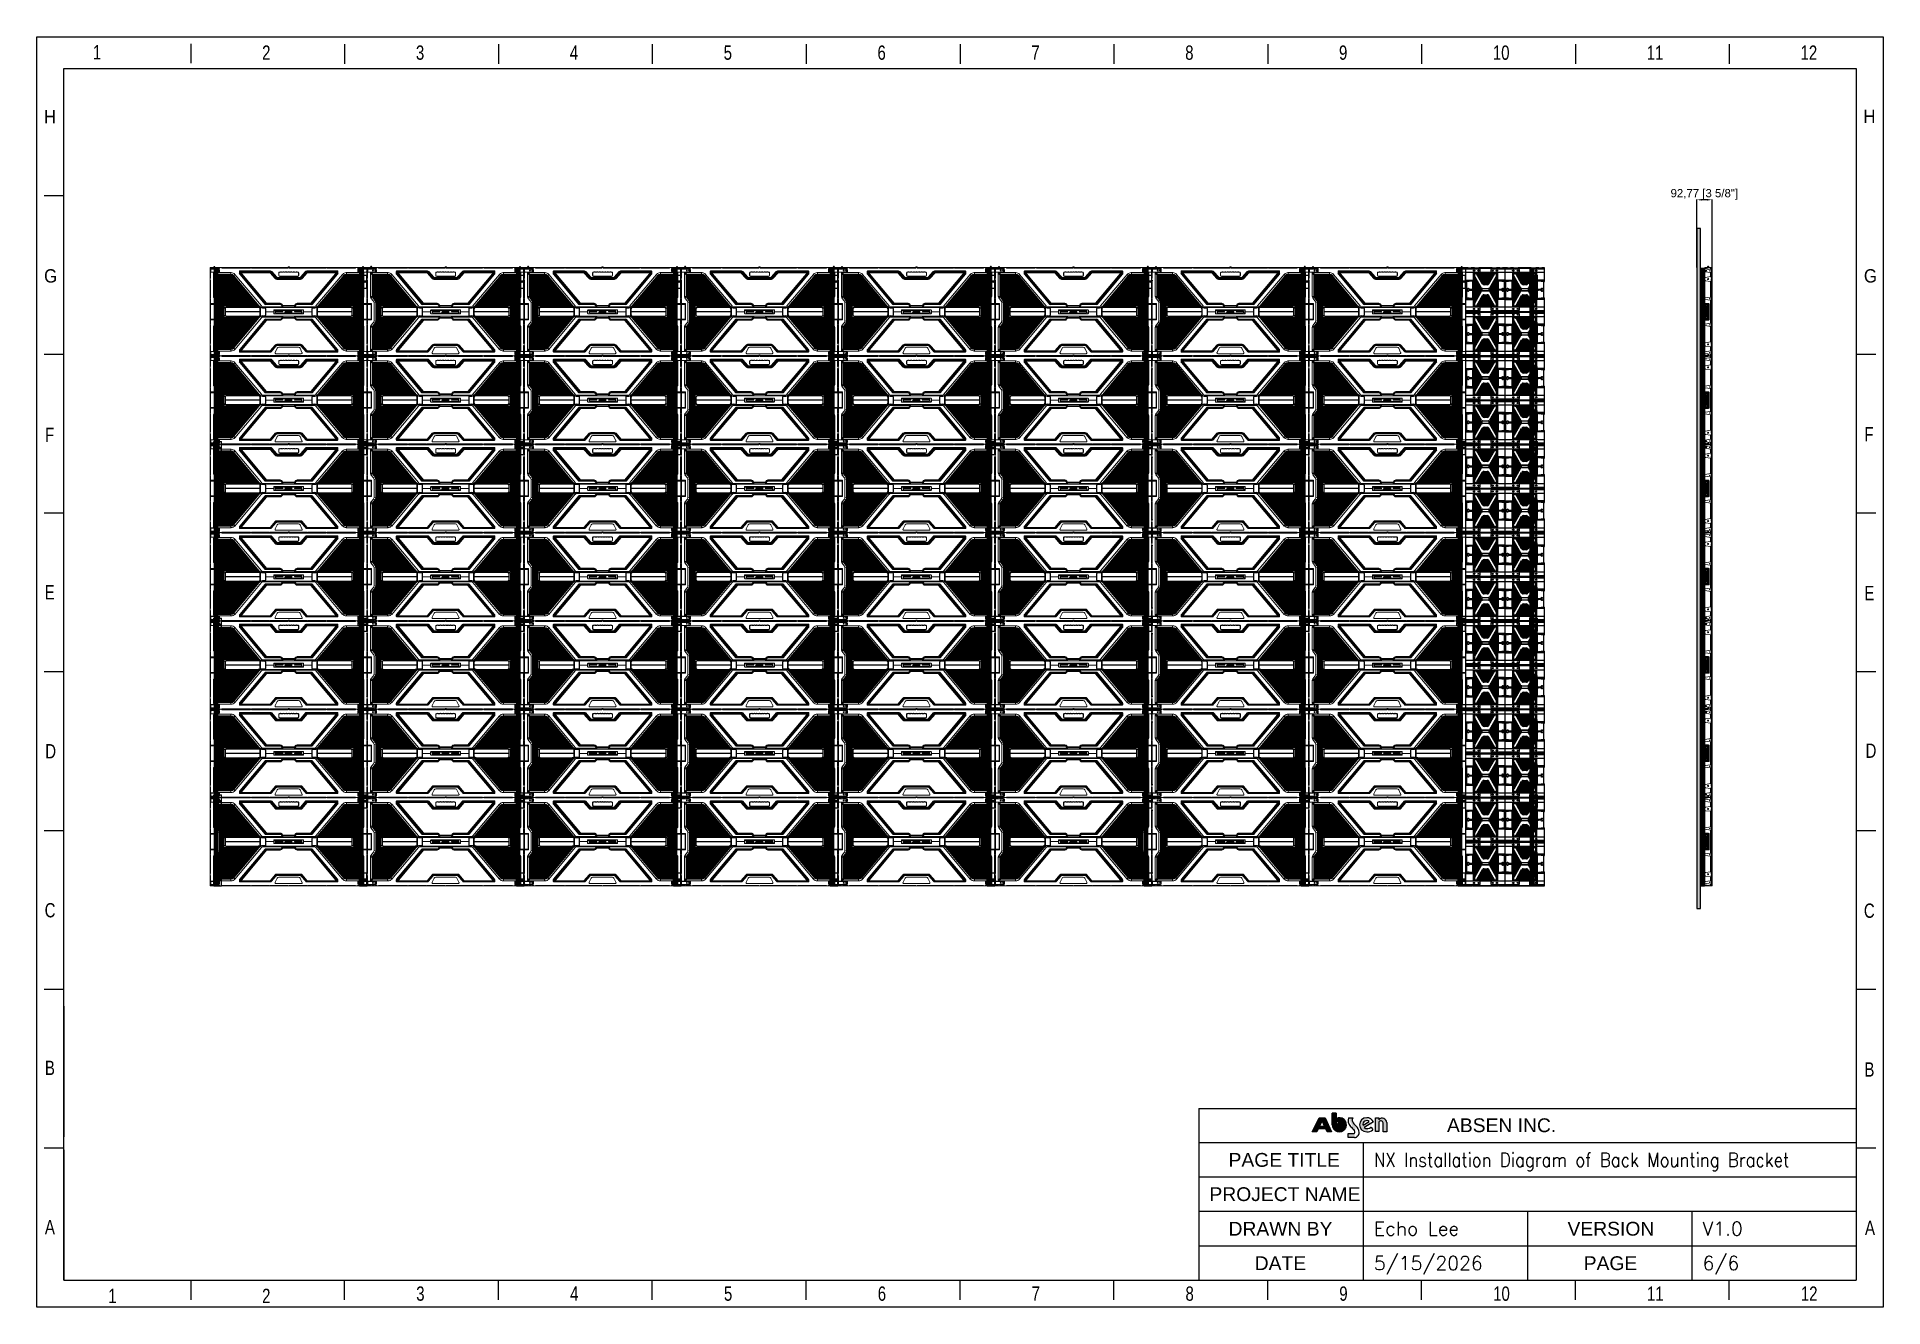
# Model space of a CAD drawing. Header units: millimetres. Extents: x 2185 to 26698, y 9658 to 17427.
# Drawn here: x 15406 to 26698, y 9660 to 17427 of the extents above; entities that cross this region are included whole.
import ezdxf

# ---------------------------------------------------------------- set-up
doc = ezdxf.new("R2010")
doc.units = ezdxf.units.MM
doc.linetypes.add('HIDDEN', pattern=[0.2, 0.1, -0.1])
doc.linetypes.add('SLD-实线', pattern=[0])
for name, color, linetype in [('02___PRT_ALL_AXES', 7, 'Continuous'), ('2020-NX-2_DXF_CONTINUOUS_LINE', 7, 'Continuous'), ('DEFAULT_2', 8, 'HIDDEN'), ('DIM', 4, 'Continuous'), ('图框', 7, 'Continuous')]:
    doc.layers.add(name, color=color, linetype=linetype)
doc.layers.add('1轮廓线', color=7, linetype='Continuous', lineweight=25)
doc.layers.add('文字层', color=8, linetype='SLD-实线', lineweight=15)
doc.styles.add('CKSTANDARD', font='arial.ttf')
doc.styles.add('Roamns', font='romans.shx')
doc.styles.get("Standard").update_dxf_attribs({"font": 'arial.ttf'})
doc.dimstyles.new('ISO-25', dxfattribs={"dimtxt": 50, "dimasz": 30, "dimexe": 1.25, "dimexo": 0.625, "dimtad": 1, "dimtxsty": 'Standard', "dimcen": 2.5, "dimadec": 0, "dimazin": 0, "dimtfac": 1, "dimtmove": 0, "dimatfit": 3, "dimfxl": 1, "dimarcsym": 0})

msp = doc.modelspace()

# ---------------------------------------------------------------- blocks, each defined once
blk = doc.blocks.new('76128193')
at = {"color": 7, "linetype": 'Continuous'}
for p, q in [((-4020, 2582), (-4020, 2042)), ((-4020, 2582), (-3060, 2582)), ((-4020, 2581), (-4020, 2572)), ((-4020, 2581), (-4018, 2575)), ((-4020, 2581), (-4020, 2581)), ((-4020, 2581), (-4014, 2579)), ((-4020, 2581), (-4005, 2581)), ((-4020, 2572), (-4018, 2567)), ((-4020, 2572), (-4020, 2572)), ((-4018, 2567), (-4020, 2567)), ((-4018, 2564), (-4020, 2564)), ((-4018, 2560), (-4020, 2560)), ((-4018, 2557), (-4020, 2552)), ((-4018, 2557), (-4020, 2557)), ((-4020, 2552), (-4020, 2527)), ((-4020, 2552), (-4020, 2552)), ((-4018, 2523), (-4020, 2527)), ((-4020, 2527), (-4020, 2527)), ((-4020, 2523), (-4018, 2523)), ((-4018, 2518), (-4020, 2518)), ((-4020, 2506), (-4018, 2506)), ((-4020, 2497), (-4018, 2501)), ((-4018, 2501), (-4020, 2501)), ((-4020, 2497), (-4020, 2402)), ((-4020, 2497), (-4020, 2497)), ((-4014, 2579), (-4018, 2575)), ((-4018, 2575), (-4018, 2569)), ((-4018, 2569), (-4018, 2564)), ((-4018, 2564), (-4018, 2560)), ((-4018, 2559), (-4018, 2560)), ((-4018, 2559), (-4018, 2558)), ((-4018, 2558), (-4018, 2518)), ((-4018, 2506), (-4018, 2394)), ((-4017, 2559), (-4017, 2569)), ((-3998, 2579), (-4014, 2579)), ((-4013, 2574), (-4013, 2573)), ((-4013, 2574), (-3968, 2574)), ((-4013, 2573), (-3968, 2573)), ((-4013, 2554), (-4013, 2554)), ((-3968, 2554), (-4013, 2554)), ((-3968, 2554), (-4013, 2554)), ((-4005, 2582), (-4005, 2581)), ((-4001, 2580), (-4005, 2581)), ((-4001, 2580), (-4001, 2582)), ((-4000, 2406), (-4000, 2548)), ((-4000, 2548), (-3990, 2538)), ((-3997, 2591), (-3999, 2586)), ((-3999, 2582), (-3999, 2586)), ((-3992, 2586), (-3999, 2586)), ((-3998, 2579), (-3998, 2582)), ((-3996, 2591), (-3997, 2591)), ((-3990, 2546), (-3997, 2552)), ((-3892, 2552), (-3997, 2552)), ((-3996, 2591), (-3996, 2588)), ((-3995, 2588), (-3996, 2588)), ((-3995, 2591), (-3995, 2588)), ((-3994, 2591), (-3995, 2591)), ((-3994, 2591), (-3992, 2586)), ((-3993, 2582), (-3993, 2579)), ((-3961, 2579), (-3993, 2579)), ((-3992, 2582), (-3992, 2586)), ((-3990, 2582), (-3990, 2580)), ((-3985, 2581), (-3990, 2580)), ((-3990, 2406), (-3990, 2546)), ((-3990, 2542), (-3990, 2544)), ((-3990, 2544), (-3985, 2544)), ((-3990, 2542), (-3989, 2542)), ((-3990, 2519), (-3989, 2519)), ((-3989, 2505), (-3990, 2505)), ((-3990, 2494), (-3989, 2494)), ((-3989, 2488), (-3990, 2488)), ((-3989, 2412), (-3989, 2544)), ((-3989, 2541), (-3988, 2540)), ((-3989, 2541), (-3989, 2541)), ((-3988, 2538), (-3988, 2540)), ((-3987, 2538), (-3987, 2539)), ((-3987, 2539), (-3893, 2539)), ((-3987, 2538), (-3887, 2538)), ((-3987, 2536), (-3987, 2533)), ((-3883, 2536), (-3987, 2536)), ((-3987, 2533), (-3880, 2533)), ((-3987, 2528), (-3987, 2531)), ((-3987, 2531), (-3878, 2531)), ((-3876, 2528), (-3987, 2528)), ((-3987, 2523), (-3987, 2526)), ((-3987, 2526), (-3874, 2526)), ((-3871, 2523), (-3987, 2523)), ((-3987, 2518), (-3987, 2521)), ((-3987, 2521), (-3870, 2521)), ((-3867, 2518), (-3987, 2518)), ((-3987, 2513), (-3987, 2516)), ((-3987, 2516), (-3866, 2516)), ((-3863, 2513), (-3987, 2513)), ((-3987, 2508), (-3987, 2511)), ((-3987, 2511), (-3861, 2511)), ((-3859, 2508), (-3987, 2508)), ((-3987, 2503), (-3987, 2506)), ((-3987, 2506), (-3857, 2506)), ((-3855, 2503), (-3987, 2503)), ((-3987, 2498), (-3987, 2501)), ((-3987, 2501), (-3853, 2501)), ((-3850, 2498), (-3987, 2498)), ((-3987, 2493), (-3987, 2496)), ((-3987, 2496), (-3849, 2496)), ((-3846, 2493), (-3987, 2493)), ((-3987, 2488), (-3987, 2491)), ((-3987, 2491), (-3845, 2491)), ((-3842, 2488), (-3987, 2488)), ((-3987, 2483), (-3987, 2486)), ((-3987, 2486), (-3840, 2486)), ((-3986, 2541), (-3893, 2541)), ((-3985, 2582), (-3985, 2581)), ((-3985, 2581), (-3970, 2581)), ((-3985, 2541), (-3985, 2544)), ((-3985, 2544), (-3985, 2542)), ((-3985, 2542), (-3893, 2542)), ((-3970, 2582), (-3970, 2581)), ((-3970, 2581), (-3966, 2580)), ((-3968, 2573), (-3968, 2574)), ((-3968, 2554), (-3968, 2554)), ((-3966, 2580), (-3966, 2582)), ((-3963, 2569), (-3963, 2559)), ((-3963, 2569), (-3963, 2559)), ((-3963, 2569), (-3963, 2569)), ((-3963, 2559), (-3963, 2559)), ((-3962, 2541), (-3962, 2542)), ((-3961, 2582), (-3961, 2579)), ((-3950, 2579), (-3950, 2582)), ((-3950, 2579), (-3774, 2579)), ((-3947, 2542), (-3947, 2541)), ((-3945, 2582), (-3945, 2580)), ((-3945, 2580), (-3940, 2581)), ((-3940, 2582), (-3940, 2581)), ((-3940, 2581), (-3785, 2581)), ((-3937, 2541), (-3937, 2542)), ((-3936, 2580), (-3936, 2581)), ((-3934, 2581), (-3934, 2580)), ((-3934, 2581), (-3903, 2581)), ((-3934, 2580), (-3903, 2580)), ((-3903, 2580), (-3903, 2581)), ((-3901, 2581), (-3901, 2580)), ((-3899, 2541), (-3899, 2542)), ((-3892, 2552), (-3897, 2542)), ((-3893, 2539), (-3893, 2541)), ((-3878, 2534), (-3880, 2533)), ((-3878, 2534), (-3721, 2347)), ((-3878, 2531), (-3876, 2528)), ((-3877, 2535), (-3720, 2347)), ((-3875, 2531), (-3870, 2541)), ((-3874, 2526), (-3871, 2523)), ((-3707, 2348), (-3870, 2541)), ((-3870, 2521), (-3867, 2518)), ((-3866, 2516), (-3863, 2513)), ((-3861, 2511), (-3859, 2508)), ((-3857, 2506), (-3855, 2503)), ((-3853, 2501), (-3850, 2498)), ((-3849, 2496), (-3846, 2493)), ((-3845, 2491), (-3842, 2488)), ((-3842, 2547), (-3842, 2559)), ((-3837, 2559), (-3842, 2559)), ((-3837, 2549), (-3842, 2547)), ((-3840, 2542), (-3835, 2544)), ((-3840, 2542), (-3685, 2357)), ((-3840, 2486), (-3838, 2483)), ((-3839, 2551), (-3839, 2556)), ((-3839, 2556), (-3837, 2556)), ((-3839, 2556), (-3837, 2556)), ((-3836, 2555), (-3839, 2555)), ((-3837, 2551), (-3839, 2551)), ((-3837, 2551), (-3839, 2551)), ((-3836, 2551), (-3839, 2551)), ((-3834, 2558), (-3838, 2562)), ((-3838, 2562), (-3651, 2562)), ((-3837, 2559), (-3837, 2556)), ((-3834, 2558), (-3837, 2559)), ((-3837, 2557), (-3651, 2557)), ((-3837, 2555), (-3837, 2556)), ((-3837, 2546), (-3837, 2551)), ((-3837, 2551), (-3837, 2551)), ((-3837, 2546), (-3682, 2361)), ((-3836, 2548), (-3836, 2556)), ((-3836, 2556), (-3654, 2556)), ((-3836, 2549), (-3827, 2545)), ((-3680, 2362), (-3836, 2548)), ((-3834, 2557), (-3834, 2558)), ((-3651, 2558), (-3834, 2558)), ((-3827, 2551), (-3654, 2551)), ((-3676, 2365), (-3827, 2545)), ((-3791, 2491), (-3789, 2493)), ((-3785, 2582), (-3785, 2581)), ((-3785, 2581), (-3779, 2580)), ((-3779, 2580), (-3779, 2582)), ((-3774, 2582), (-3774, 2579)), ((-3767, 2579), (-3767, 2582)), ((-3767, 2579), (-3544, 2579)), ((-3762, 2582), (-3762, 2580)), ((-3762, 2580), (-3755, 2581)), ((-3755, 2582), (-3755, 2581)), ((-3755, 2581), (-3555, 2581)), ((-3654, 2556), (-3654, 2551)), ((-3650, 2554), (-3654, 2551)), ((-3654, 2551), (-3623, 2515)), ((-3651, 2557), (-3651, 2562)), ((-3650, 2554), (-3619, 2518)), ((-3647, 2556), (-3643, 2559)), ((-3616, 2520), (-3647, 2556)), ((-3615, 2520), (-3646, 2556)), ((-3612, 2523), (-3643, 2559)), ((-3619, 2518), (-3623, 2515)), ((-3616, 2520), (-3612, 2523)), ((-3613, 2515), (-3613, 2510)), ((-3613, 2515), (-3468, 2515)), ((-3613, 2510), (-3468, 2510)), ((-3611, 2517), (-3611, 2522)), ((-3611, 2522), (-3470, 2522)), ((-3611, 2518), (-3470, 2518)), ((-3611, 2517), (-3470, 2517)), ((-3601, 2534), (-3601, 2551)), ((-3601, 2551), (-3600, 2551)), ((-3601, 2534), (-3600, 2534)), ((-3600, 2534), (-3600, 2551)), ((-3597, 2555), (-3597, 2554)), ((-3597, 2555), (-3594, 2555)), ((-3597, 2554), (-3594, 2554)), ((-3595, 2528), (-3595, 2529)), ((-3485, 2529), (-3595, 2529)), ((-3485, 2528), (-3595, 2528)), ((-3594, 2555), (-3594, 2554)), ((-3592, 2556), (-3591, 2555)), ((-3585, 2556), (-3586, 2555)), ((-3583, 2555), (-3583, 2554)), ((-3583, 2555), (-3578, 2555)), ((-3583, 2554), (-3578, 2554)), ((-3578, 2555), (-3578, 2554)), ((-3576, 2556), (-3575, 2555)), ((-3569, 2556), (-3570, 2555)), ((-3567, 2555), (-3567, 2554)), ((-3567, 2555), (-3562, 2555)), ((-3567, 2554), (-3562, 2554)), ((-3562, 2555), (-3562, 2554)), ((-3560, 2556), (-3559, 2555)), ((-3556, 2517), (-3556, 2515)), ((-3555, 2582), (-3555, 2581)), ((-3555, 2581), (-3549, 2580)), ((-3553, 2556), (-3554, 2555)), ((-3554, 2517), (-3554, 2515)), ((-3551, 2555), (-3551, 2554)), ((-3551, 2555), (-3546, 2555)), ((-3551, 2554), (-3546, 2554)), ((-3549, 2580), (-3549, 2582)), ((-3546, 2555), (-3546, 2554)), ((-3544, 2587), (-3544, 2586)), ((-3537, 2587), (-3544, 2587)), ((-3544, 2582), (-3544, 2586)), ((-3536, 2586), (-3544, 2586)), ((-3544, 2582), (-3544, 2579)), ((-3544, 2556), (-3543, 2555)), ((-3537, 2556), (-3538, 2555)), ((-3537, 2587), (-3536, 2586)), ((-3537, 2579), (-3537, 2582)), ((-3537, 2579), (-3314, 2579)), ((-3536, 2582), (-3536, 2586)), ((-3535, 2555), (-3535, 2554)), ((-3535, 2555), (-3530, 2555)), ((-3535, 2554), (-3530, 2554)), ((-3532, 2582), (-3532, 2580)), ((-3532, 2580), (-3525, 2581)), ((-3530, 2555), (-3530, 2554)), ((-3528, 2556), (-3527, 2555)), ((-3526, 2517), (-3526, 2515)), ((-3525, 2582), (-3525, 2581)), ((-3525, 2581), (-3325, 2581)), ((-3524, 2517), (-3524, 2515)), ((-3521, 2556), (-3522, 2555)), ((-3519, 2555), (-3514, 2555)), ((-3519, 2555), (-3519, 2554)), ((-3519, 2554), (-3514, 2554)), ((-3514, 2555), (-3514, 2554)), ((-3512, 2556), (-3511, 2555)), ((-3505, 2556), (-3506, 2555)), ((-3503, 2555), (-3498, 2555)), ((-3503, 2555), (-3503, 2554)), ((-3503, 2554), (-3498, 2554)), ((-3498, 2555), (-3498, 2554)), ((-3496, 2556), (-3495, 2555)), ((-3489, 2556), (-3490, 2555)), ((-3487, 2555), (-3483, 2555)), ((-3487, 2555), (-3487, 2554)), ((-3487, 2554), (-3483, 2554)), ((-3485, 2528), (-3485, 2529)), ((-3483, 2555), (-3483, 2554)), ((-3479, 2551), (-3480, 2551)), ((-3480, 2551), (-3480, 2534)), ((-3479, 2534), (-3480, 2534)), ((-3479, 2551), (-3479, 2534)), ((-3470, 2517), (-3470, 2522)), ((-3438, 2559), (-3469, 2523)), ((-3465, 2520), (-3469, 2523)), ((-3468, 2515), (-3468, 2510)), ((-3435, 2556), (-3466, 2520)), ((-3434, 2556), (-3465, 2520)), ((-3462, 2518), (-3431, 2554)), ((-3462, 2518), (-3458, 2515)), ((-3458, 2515), (-3427, 2551)), ((-3434, 2556), (-3438, 2559)), ((-3431, 2554), (-3427, 2551)), ((-3430, 2562), (-3243, 2562)), ((-3430, 2557), (-3430, 2562)), ((-3247, 2558), (-3430, 2558)), ((-3430, 2557), (-3244, 2557)), ((-3427, 2556), (-3245, 2556)), ((-3427, 2556), (-3427, 2551)), ((-3427, 2551), (-3254, 2551)), ((-3254, 2545), (-3405, 2365)), ((-3245, 2548), (-3401, 2362)), ((-3399, 2361), (-3244, 2546)), ((-3396, 2357), (-3241, 2542)), ((-3211, 2541), (-3374, 2348)), ((-3361, 2347), (-3203, 2535)), ((-3360, 2347), (-3203, 2534)), ((-3325, 2582), (-3325, 2581)), ((-3325, 2581), (-3319, 2580)), ((-3319, 2580), (-3319, 2582)), ((-3314, 2582), (-3314, 2579)), ((-3307, 2579), (-3307, 2582)), ((-3307, 2579), (-3131, 2579)), ((-3302, 2582), (-3302, 2580)), ((-3302, 2580), (-3295, 2581)), ((-3295, 2582), (-3295, 2581)), ((-3295, 2581), (-3140, 2581)), ((-3292, 2493), (-3290, 2491)), ((-3254, 2545), (-3245, 2549)), ((-3243, 2562), (-3247, 2558)), ((-3244, 2559), (-3247, 2558)), ((-3247, 2557), (-3247, 2558)), ((-3246, 2544), (-3241, 2542)), ((-3245, 2556), (-3245, 2548)), ((-3245, 2555), (-3242, 2555)), ((-3245, 2551), (-3242, 2551)), ((-3244, 2559), (-3244, 2556)), ((-3239, 2559), (-3244, 2559)), ((-3244, 2556), (-3242, 2556)), ((-3244, 2556), (-3242, 2556)), ((-3244, 2556), (-3244, 2555)), ((-3242, 2551), (-3244, 2551)), ((-3242, 2551), (-3244, 2551)), ((-3244, 2551), (-3244, 2551)), ((-3244, 2551), (-3244, 2546)), ((-3239, 2547), (-3244, 2549)), ((-3243, 2483), (-3241, 2486)), ((-3242, 2556), (-3242, 2551)), ((-3241, 2486), (-3093, 2486)), ((-3239, 2559), (-3239, 2547)), ((-3239, 2488), (-3236, 2491)), ((-3093, 2488), (-3239, 2488)), ((-3236, 2491), (-3093, 2491)), ((-3235, 2493), (-3232, 2496)), ((-3093, 2493), (-3235, 2493)), ((-3232, 2496), (-3093, 2496)), ((-3230, 2498), (-3228, 2501)), ((-3093, 2498), (-3230, 2498)), ((-3228, 2501), (-3093, 2501)), ((-3226, 2503), (-3224, 2506)), ((-3093, 2503), (-3226, 2503)), ((-3224, 2506), (-3093, 2506)), ((-3222, 2508), (-3220, 2511)), ((-3093, 2508), (-3222, 2508)), ((-3220, 2511), (-3093, 2511)), ((-3218, 2513), (-3215, 2516)), ((-3093, 2513), (-3218, 2513)), ((-3215, 2516), (-3093, 2516)), ((-3214, 2518), (-3211, 2521)), ((-3093, 2518), (-3214, 2518)), ((-3211, 2541), (-3206, 2531)), ((-3211, 2521), (-3093, 2521)), ((-3209, 2523), (-3207, 2526)), ((-3093, 2523), (-3209, 2523)), ((-3207, 2526), (-3093, 2526)), ((-3205, 2528), (-3203, 2531)), ((-3093, 2528), (-3205, 2528)), ((-3201, 2533), (-3203, 2534)), ((-3203, 2531), (-3093, 2531)), ((-3093, 2533), (-3201, 2533)), ((-3093, 2536), (-3198, 2536)), ((-3194, 2538), (-3092, 2538)), ((-3084, 2552), (-3188, 2552)), ((-3184, 2542), (-3188, 2552)), ((-3188, 2542), (-3095, 2542)), ((-3188, 2541), (-3095, 2541)), ((-3188, 2541), (-3188, 2539)), ((-3188, 2539), (-3093, 2539)), ((-3182, 2542), (-3182, 2541)), ((-3180, 2580), (-3180, 2581)), ((-3178, 2581), (-3147, 2581)), ((-3178, 2581), (-3178, 2580)), ((-3147, 2580), (-3178, 2580)), ((-3147, 2580), (-3147, 2581)), ((-3145, 2581), (-3145, 2580)), ((-3143, 2541), (-3143, 2542)), ((-3140, 2582), (-3140, 2581)), ((-3140, 2581), (-3136, 2580)), ((-3136, 2580), (-3136, 2582)), ((-3133, 2542), (-3133, 2541)), ((-3131, 2582), (-3131, 2579)), ((-3120, 2579), (-3120, 2582)), ((-3088, 2579), (-3120, 2579)), ((-3119, 2541), (-3119, 2542)), ((-3117, 2570), (-3118, 2570)), ((-3118, 2558), (-3118, 2570)), ((-3118, 2558), (-3117, 2558)), ((-3117, 2558), (-3117, 2570)), ((-3115, 2582), (-3115, 2580)), ((-3115, 2580), (-3110, 2581)), ((-3114, 2574), (-3067, 2574)), ((-3114, 2574), (-3114, 2573)), ((-3114, 2573), (-3067, 2573)), ((-3067, 2554), (-3114, 2554)), ((-3067, 2554), (-3114, 2554)), ((-3114, 2554), (-3114, 2554)), ((-3110, 2582), (-3110, 2581)), ((-3110, 2581), (-3095, 2581)), ((-3096, 2544), (-3085, 2544)), ((-3096, 2542), (-3096, 2544)), ((-3095, 2582), (-3095, 2581)), ((-3091, 2580), (-3095, 2581)), ((-3095, 2541), (-3095, 2544)), ((-3092, 2538), (-3093, 2539)), ((-3093, 2536), (-3093, 2533)), ((-3093, 2531), (-3093, 2528)), ((-3093, 2526), (-3093, 2523)), ((-3093, 2521), (-3093, 2518)), ((-3093, 2516), (-3093, 2513)), ((-3093, 2511), (-3093, 2508)), ((-3093, 2506), (-3093, 2503)), ((-3093, 2501), (-3093, 2498)), ((-3093, 2496), (-3093, 2493)), ((-3093, 2491), (-3093, 2488)), ((-3093, 2486), (-3093, 2483)), ((-3084, 2552), (-3092, 2544)), ((-3092, 2541), (-3091, 2541)), ((-3091, 2580), (-3091, 2582)), ((-3091, 2538), (-3091, 2544)), ((-3091, 2544), (-3091, 2542)), ((-3091, 2542), (-3090, 2542)), ((-3091, 2537), (-3091, 2538)), ((-3091, 2537), (-3091, 2412)), ((-3090, 2519), (-3091, 2519)), ((-3091, 2505), (-3090, 2505)), ((-3090, 2492), (-3091, 2492)), ((-3090, 2486), (-3091, 2486)), ((-3090, 2542), (-3090, 2406)), ((-3087, 2591), (-3089, 2586)), ((-3082, 2586), (-3089, 2586)), ((-3089, 2582), (-3089, 2586)), ((-3088, 2579), (-3088, 2582)), ((-3086, 2591), (-3087, 2591)), ((-3086, 2591), (-3086, 2588)), ((-3085, 2588), (-3086, 2588)), ((-3084, 2591), (-3085, 2591)), ((-3085, 2591), (-3085, 2588)), ((-3085, 2544), (-3080, 2548)), ((-3084, 2591), (-3082, 2586)), ((-3083, 2582), (-3083, 2579)), ((-3063, 2579), (-3083, 2579)), ((-3082, 2582), (-3082, 2586)), ((-3080, 2582), (-3080, 2580)), ((-3075, 2581), (-3080, 2580)), ((-3080, 2406), (-3080, 2548)), ((-3075, 2582), (-3075, 2581)), ((-3075, 2581), (-3061, 2581)), ((-3067, 2573), (-3067, 2574)), ((-3067, 2554), (-3067, 2554)), ((-3061, 2581), (-3063, 2579)), ((-3063, 2570), (-3063, 2579)), ((-3061, 2572), (-3063, 2568)), ((-3063, 2570), (-3063, 2558)), ((-3063, 2570), (-3063, 2563)), ((-3063, 2568), (-3060, 2568)), ((-3060, 2563), (-3063, 2563)), ((-3060, 2561), (-3063, 2561)), ((-3063, 2518), (-3063, 2558)), ((-3060, 2556), (-3063, 2556)), ((-3063, 2556), (-3061, 2552)), ((-3061, 2527), (-3063, 2523)), ((-3063, 2523), (-3060, 2523)), ((-3060, 2518), (-3063, 2518)), ((-3063, 2506), (-3060, 2506)), ((-3063, 2394), (-3063, 2506)), ((-3060, 2501), (-3063, 2501)), ((-3063, 2501), (-3061, 2497)), ((-3061, 2572), (-3061, 2581)), ((-3061, 2572), (-3060, 2572)), ((-3061, 2552), (-3060, 2552)), ((-3061, 2527), (-3061, 2552)), ((-3061, 2527), (-3060, 2527)), ((-3061, 2497), (-3060, 2497)), ((-3061, 2402), (-3061, 2497)), ((-3060, 2518), (-3060, 2582)), ((-3060, 2518), (-3060, 2106)), ((-4020, 2402), (-4018, 2397)), ((-4020, 2402), (-4020, 2402)), ((-4018, 2397), (-4020, 2397)), ((-4018, 2394), (-4020, 2394)), ((-4018, 2390), (-4020, 2390)), ((-4018, 2387), (-4020, 2382)), ((-4018, 2387), (-4020, 2387)), ((-4020, 2382), (-4020, 2242)), ((-4020, 2382), (-4020, 2382)), ((-4018, 2390), (-4018, 2364)), ((-4000, 2406), (-3990, 2406)), ((-3989, 2403), (-3997, 2396)), ((-3997, 2396), (-3981, 2377)), ((-3990, 2474), (-3989, 2474)), ((-3989, 2469), (-3990, 2469)), ((-3989, 2437), (-3990, 2437)), ((-3969, 2378), (-3989, 2403)), ((-3777, 2411), (-3988, 2411)), ((-3988, 2407), (-3967, 2381)), ((-3838, 2483), (-3987, 2483)), ((-3987, 2478), (-3987, 2481)), ((-3987, 2481), (-3836, 2481)), ((-3834, 2478), (-3987, 2478)), ((-3987, 2473), (-3987, 2476)), ((-3987, 2476), (-3832, 2476)), ((-3829, 2473), (-3987, 2473)), ((-3987, 2468), (-3987, 2471)), ((-3987, 2471), (-3828, 2471)), ((-3825, 2468), (-3987, 2468)), ((-3987, 2463), (-3987, 2466)), ((-3987, 2466), (-3824, 2466)), ((-3821, 2463), (-3987, 2463)), ((-3987, 2458), (-3987, 2461)), ((-3987, 2461), (-3819, 2461)), ((-3817, 2458), (-3987, 2458)), ((-3987, 2453), (-3987, 2456)), ((-3987, 2456), (-3815, 2456)), ((-3813, 2453), (-3987, 2453)), ((-3987, 2448), (-3987, 2451)), ((-3987, 2451), (-3811, 2451)), ((-3808, 2448), (-3987, 2448)), ((-3987, 2443), (-3987, 2446)), ((-3987, 2446), (-3807, 2446)), ((-3804, 2443), (-3987, 2443)), ((-3987, 2438), (-3987, 2441)), ((-3987, 2441), (-3803, 2441)), ((-3800, 2438), (-3987, 2438)), ((-3987, 2433), (-3987, 2436)), ((-3987, 2436), (-3798, 2436)), ((-3796, 2433), (-3987, 2433)), ((-3987, 2428), (-3987, 2431)), ((-3987, 2431), (-3794, 2431)), ((-3792, 2428), (-3987, 2428)), ((-3987, 2423), (-3987, 2426)), ((-3987, 2426), (-3790, 2426)), ((-3787, 2423), (-3987, 2423)), ((-3987, 2418), (-3987, 2421)), ((-3987, 2421), (-3786, 2421)), ((-3783, 2418), (-3987, 2418)), ((-3987, 2413), (-3987, 2416)), ((-3987, 2416), (-3782, 2416)), ((-3779, 2413), (-3987, 2413)), ((-3987, 2408), (-3775, 2408)), ((-3982, 2403), (-3984, 2406)), ((-3984, 2406), (-3773, 2406)), ((-3771, 2403), (-3982, 2403)), ((-3971, 2380), (-3981, 2377)), ((-3978, 2398), (-3980, 2401)), ((-3980, 2401), (-3769, 2401)), ((-3767, 2398), (-3978, 2398)), ((-3974, 2393), (-3976, 2396)), ((-3976, 2396), (-3765, 2396)), ((-3762, 2393), (-3974, 2393)), ((-3970, 2388), (-3972, 2391)), ((-3972, 2391), (-3761, 2391)), ((-3758, 2388), (-3970, 2388)), ((-3966, 2383), (-3968, 2386)), ((-3968, 2386), (-3756, 2386)), ((-3968, 2373), (-3968, 2250)), ((-3754, 2383), (-3966, 2383)), ((-3966, 2246), (-3966, 2378)), ((-3964, 2381), (-3752, 2381)), ((-3750, 2378), (-3964, 2378)), ((-3964, 2373), (-3964, 2376)), ((-3964, 2376), (-3748, 2376)), ((-3746, 2373), (-3964, 2373)), ((-3836, 2481), (-3834, 2478)), ((-3832, 2476), (-3829, 2473)), ((-3828, 2471), (-3825, 2468)), ((-3824, 2466), (-3821, 2463)), ((-3819, 2461), (-3817, 2458)), ((-3815, 2456), (-3813, 2453)), ((-3813, 2458), (-3814, 2457)), ((-3811, 2451), (-3808, 2448)), ((-3807, 2446), (-3804, 2443)), ((-3803, 2441), (-3800, 2438)), ((-3801, 2442), (-3800, 2443)), ((-3798, 2436), (-3796, 2433)), ((-3794, 2431), (-3792, 2428)), ((-3790, 2426), (-3787, 2423)), ((-3786, 2421), (-3783, 2418)), ((-3782, 2416), (-3779, 2413)), ((-3779, 2481), (-3781, 2480)), ((-3777, 2411), (-3775, 2408)), ((-3773, 2406), (-3771, 2403)), ((-3769, 2401), (-3767, 2398)), ((-3768, 2403), (-3768, 2405)), ((-3765, 2396), (-3762, 2393)), ((-3761, 2391), (-3758, 2388)), ((-3756, 2386), (-3754, 2383)), ((-3754, 2448), (-3752, 2448)), ((-3752, 2381), (-3750, 2378)), ((-3748, 2376), (-3746, 2373)), ((-3745, 2376), (-3746, 2376)), ((-3335, 2373), (-3333, 2376)), ((-3335, 2373), (-3117, 2373)), ((-3117, 2376), (-3333, 2376)), ((-3331, 2378), (-3329, 2381)), ((-3117, 2378), (-3331, 2378)), ((-3329, 2448), (-3327, 2448)), ((-3329, 2381), (-3117, 2381)), ((-3327, 2383), (-3324, 2386)), ((-3115, 2383), (-3327, 2383)), ((-3324, 2386), (-3113, 2386)), ((-3323, 2388), (-3320, 2391)), ((-3111, 2388), (-3323, 2388)), ((-3320, 2391), (-3109, 2391)), ((-3319, 2393), (-3316, 2396)), ((-3107, 2393), (-3319, 2393)), ((-3316, 2396), (-3105, 2396)), ((-3314, 2398), (-3312, 2401)), ((-3103, 2398), (-3314, 2398)), ((-3312, 2401), (-3101, 2401)), ((-3310, 2403), (-3308, 2406)), ((-3310, 2403), (-3099, 2403)), ((-3097, 2406), (-3308, 2406)), ((-3306, 2408), (-3303, 2411)), ((-3094, 2408), (-3306, 2408)), ((-3303, 2411), (-3093, 2411)), ((-3302, 2413), (-3299, 2416)), ((-3093, 2413), (-3302, 2413)), ((-3300, 2480), (-3301, 2481)), ((-3299, 2416), (-3093, 2416)), ((-3298, 2418), (-3295, 2421)), ((-3093, 2418), (-3298, 2418)), ((-3295, 2421), (-3093, 2421)), ((-3293, 2423), (-3291, 2426)), ((-3093, 2423), (-3293, 2423)), ((-3291, 2426), (-3093, 2426)), ((-3289, 2428), (-3287, 2431)), ((-3093, 2428), (-3289, 2428)), ((-3287, 2431), (-3093, 2431)), ((-3285, 2433), (-3282, 2436)), ((-3093, 2433), (-3285, 2433)), ((-3282, 2436), (-3093, 2436)), ((-3281, 2443), (-3280, 2442)), ((-3281, 2438), (-3278, 2441)), ((-3093, 2438), (-3281, 2438)), ((-3278, 2441), (-3093, 2441)), ((-3277, 2443), (-3274, 2446)), ((-3093, 2443), (-3277, 2443)), ((-3274, 2446), (-3093, 2446)), ((-3272, 2448), (-3270, 2451)), ((-3093, 2448), (-3272, 2448)), ((-3270, 2451), (-3093, 2451)), ((-3267, 2457), (-3268, 2458)), ((-3268, 2453), (-3266, 2456)), ((-3093, 2453), (-3268, 2453)), ((-3266, 2456), (-3093, 2456)), ((-3264, 2458), (-3261, 2461)), ((-3093, 2458), (-3264, 2458)), ((-3261, 2461), (-3093, 2461)), ((-3260, 2463), (-3257, 2466)), ((-3093, 2463), (-3260, 2463)), ((-3257, 2466), (-3093, 2466)), ((-3256, 2468), (-3253, 2471)), ((-3093, 2468), (-3256, 2468)), ((-3253, 2471), (-3093, 2471)), ((-3251, 2473), (-3249, 2476)), ((-3093, 2473), (-3251, 2473)), ((-3249, 2476), (-3093, 2476)), ((-3247, 2478), (-3245, 2481)), ((-3093, 2478), (-3247, 2478)), ((-3245, 2481), (-3093, 2481)), ((-3093, 2483), (-3243, 2483)), ((-3117, 2376), (-3117, 2373)), ((-3113, 2386), (-3115, 2383)), ((-3115, 2378), (-3115, 2377)), ((-3115, 2377), (-3115, 2247)), ((-3114, 2381), (-3093, 2407)), ((-3113, 2373), (-3113, 2250)), ((-3092, 2403), (-3112, 2378)), ((-3109, 2391), (-3111, 2388)), ((-3100, 2377), (-3110, 2380)), ((-3105, 2396), (-3107, 2393)), ((-3101, 2401), (-3103, 2398)), ((-3100, 2377), (-3084, 2396)), ((-3097, 2406), (-3099, 2403)), ((-3093, 2481), (-3093, 2478)), ((-3093, 2476), (-3093, 2473)), ((-3093, 2471), (-3093, 2468)), ((-3093, 2466), (-3093, 2463)), ((-3093, 2461), (-3093, 2458)), ((-3093, 2456), (-3093, 2453)), ((-3093, 2451), (-3093, 2448)), ((-3093, 2446), (-3093, 2443)), ((-3093, 2441), (-3093, 2438)), ((-3093, 2436), (-3093, 2433)), ((-3093, 2431), (-3093, 2428)), ((-3093, 2426), (-3093, 2423)), ((-3093, 2421), (-3093, 2418)), ((-3093, 2416), (-3093, 2413)), ((-3084, 2396), (-3092, 2403)), ((-3090, 2472), (-3091, 2472)), ((-3091, 2467), (-3090, 2467)), ((-3090, 2437), (-3091, 2437)), ((-3090, 2406), (-3080, 2406)), ((-3063, 2397), (-3061, 2402)), ((-3063, 2397), (-3060, 2397)), ((-3063, 2394), (-3060, 2394)), ((-3060, 2390), (-3063, 2390)), ((-3063, 2364), (-3063, 2390)), ((-3060, 2387), (-3063, 2387)), ((-3061, 2382), (-3063, 2387)), ((-3061, 2402), (-3060, 2402)), ((-3061, 2382), (-3060, 2382)), ((-3061, 2242), (-3061, 2382)), ((-4018, 2364), (-4019, 2363)), ((-4019, 2363), (-4019, 2363)), ((-4019, 2267), (-4019, 2357)), ((-4019, 2357), (-4018, 2357)), ((-4019, 2267), (-3995, 2267)), ((-4019, 2261), (-4018, 2260)), ((-4019, 2261), (-4019, 2261)), ((-4016, 2362), (-4018, 2364)), ((-4018, 2364), (-4018, 2362)), ((-4016, 2362), (-4018, 2362)), ((-4018, 2362), (-3993, 2362)), ((-4018, 2357), (-4018, 2267)), ((-3995, 2357), (-4018, 2357)), ((-4018, 2260), (-4018, 2262)), ((-4018, 2262), (-3993, 2262)), ((-4018, 2262), (-4016, 2262)), ((-4018, 2260), (-4016, 2262)), ((-4018, 2260), (-4018, 2234)), ((-3995, 2262), (-3995, 2362)), ((-3993, 2262), (-3993, 2362)), ((-3978, 2367), (-3968, 2370)), ((-3978, 2367), (-3978, 2257)), ((-3966, 2364), (-3968, 2364)), ((-3968, 2260), (-3966, 2260)), ((-3964, 2368), (-3964, 2371)), ((-3964, 2371), (-3744, 2371)), ((-3741, 2368), (-3964, 2368)), ((-3964, 2363), (-3964, 2366)), ((-3964, 2366), (-3740, 2366)), ((-3737, 2363), (-3964, 2363)), ((-3964, 2358), (-3964, 2361)), ((-3964, 2361), (-3735, 2361)), ((-3733, 2358), (-3964, 2358)), ((-3964, 2353), (-3964, 2356)), ((-3964, 2356), (-3731, 2356)), ((-3729, 2353), (-3964, 2353)), ((-3964, 2348), (-3964, 2351)), ((-3964, 2351), (-3727, 2351)), ((-3725, 2348), (-3964, 2348)), ((-3964, 2343), (-3964, 2346)), ((-3964, 2346), (-3723, 2346)), ((-3936, 2343), (-3964, 2343)), ((-3964, 2338), (-3964, 2341)), ((-3964, 2341), (-3936, 2341)), ((-3936, 2338), (-3964, 2338)), ((-3964, 2333), (-3964, 2336)), ((-3964, 2336), (-3936, 2336)), ((-3936, 2333), (-3964, 2333)), ((-3964, 2328), (-3964, 2331)), ((-3964, 2331), (-3936, 2331)), ((-3936, 2328), (-3964, 2328)), ((-3964, 2323), (-3964, 2326)), ((-3964, 2326), (-3936, 2326)), ((-3936, 2323), (-3964, 2323)), ((-3964, 2318), (-3964, 2321)), ((-3964, 2321), (-3936, 2321)), ((-3936, 2318), (-3964, 2318)), ((-3964, 2313), (-3964, 2316)), ((-3964, 2316), (-3936, 2316)), ((-3936, 2313), (-3964, 2313)), ((-3964, 2308), (-3964, 2311)), ((-3964, 2311), (-3936, 2311)), ((-3936, 2308), (-3964, 2308)), ((-3964, 2303), (-3964, 2306)), ((-3964, 2306), (-3936, 2306)), ((-3936, 2303), (-3964, 2303)), ((-3964, 2298), (-3964, 2301)), ((-3964, 2301), (-3936, 2301)), ((-3936, 2298), (-3964, 2298)), ((-3964, 2293), (-3964, 2296)), ((-3964, 2296), (-3936, 2296)), ((-3936, 2293), (-3964, 2293)), ((-3964, 2288), (-3964, 2291)), ((-3964, 2291), (-3936, 2291)), ((-3936, 2288), (-3964, 2288)), ((-3964, 2283), (-3964, 2286)), ((-3964, 2286), (-3936, 2286)), ((-3936, 2283), (-3964, 2283)), ((-3964, 2278), (-3964, 2281)), ((-3964, 2281), (-3936, 2281)), ((-3723, 2278), (-3964, 2278)), ((-3964, 2273), (-3964, 2276)), ((-3964, 2276), (-3725, 2276)), ((-3727, 2273), (-3964, 2273)), ((-3964, 2268), (-3964, 2271)), ((-3964, 2271), (-3729, 2271)), ((-3731, 2268), (-3964, 2268)), ((-3964, 2263), (-3964, 2266)), ((-3964, 2266), (-3733, 2266)), ((-3735, 2263), (-3964, 2263)), ((-3964, 2258), (-3964, 2261)), ((-3964, 2261), (-3737, 2261)), ((-3937, 2337), (-3937, 2336)), ((-3937, 2332), (-3937, 2331)), ((-3937, 2327), (-3937, 2326)), ((-3937, 2322), (-3937, 2321)), ((-3937, 2317), (-3937, 2316)), ((-3937, 2312), (-3937, 2311)), ((-3937, 2307), (-3937, 2306)), ((-3937, 2302), (-3937, 2301)), ((-3937, 2297), (-3937, 2296)), ((-3937, 2292), (-3937, 2291)), ((-3937, 2287), (-3937, 2286)), ((-3936, 2343), (-3936, 2341)), ((-3936, 2338), (-3936, 2336)), ((-3936, 2333), (-3936, 2331)), ((-3936, 2328), (-3936, 2326)), ((-3936, 2323), (-3936, 2321)), ((-3936, 2318), (-3936, 2316)), ((-3936, 2313), (-3936, 2311)), ((-3936, 2308), (-3936, 2306)), ((-3936, 2303), (-3936, 2301)), ((-3936, 2298), (-3936, 2296)), ((-3936, 2293), (-3936, 2291)), ((-3936, 2288), (-3936, 2286)), ((-3936, 2283), (-3936, 2281)), ((-3934, 2289), (-3934, 2335)), ((-3934, 2335), (-3927, 2333)), ((-3927, 2291), (-3934, 2289)), ((-3927, 2333), (-3927, 2313)), ((-3927, 2313), (-3927, 2311)), ((-3927, 2313), (-3716, 2313)), ((-3927, 2311), (-3927, 2291)), ((-3927, 2311), (-3716, 2311)), ((-3915, 2338), (-3922, 2340)), ((-3922, 2340), (-3723, 2340)), ((-3922, 2284), (-3915, 2285)), ((-3723, 2284), (-3922, 2284)), ((-3726, 2338), (-3915, 2338)), ((-3915, 2285), (-3726, 2285)), ((-3878, 2090), (-3721, 2277)), ((-3877, 2089), (-3720, 2277)), ((-3870, 2082), (-3707, 2276)), ((-3685, 2266), (-3840, 2082)), ((-3837, 2078), (-3682, 2262)), ((-3836, 2076), (-3680, 2262)), ((-3827, 2079), (-3676, 2259)), ((-3744, 2371), (-3741, 2368)), ((-3740, 2366), (-3737, 2363)), ((-3737, 2261), (-3740, 2258)), ((-3735, 2361), (-3733, 2358)), ((-3733, 2266), (-3735, 2263)), ((-3731, 2356), (-3729, 2353)), ((-3729, 2271), (-3731, 2268)), ((-3728, 2356), (-3728, 2356)), ((-3728, 2268), (-3728, 2268)), ((-3727, 2351), (-3725, 2348)), ((-3725, 2276), (-3727, 2273)), ((-3723, 2340), (-3726, 2338)), ((-3726, 2285), (-3723, 2284)), ((-3720, 2347), (-3720, 2346)), ((-3720, 2278), (-3720, 2277)), ((-3716, 2331), (-3712, 2333)), ((-3716, 2331), (-3716, 2293)), ((-3712, 2291), (-3716, 2293)), ((-3712, 2333), (-3712, 2291)), ((-3707, 2348), (-3711, 2340)), ((-3711, 2284), (-3707, 2276)), ((-3701, 2338), (-3698, 2343)), ((-3576, 2338), (-3701, 2338)), ((-3701, 2337), (-3701, 2338)), ((-3701, 2337), (-3686, 2337)), ((-3701, 2337), (-3701, 2335)), ((-3701, 2335), (-3686, 2335)), ((-3686, 2288), (-3701, 2288)), ((-3701, 2288), (-3701, 2286)), ((-3686, 2286), (-3701, 2286)), ((-3701, 2285), (-3701, 2286)), ((-3701, 2285), (-3576, 2285)), ((-3698, 2280), (-3701, 2285)), ((-3578, 2343), (-3698, 2343)), ((-3578, 2280), (-3698, 2280)), ((-3686, 2335), (-3686, 2337)), ((-3686, 2286), (-3686, 2288)), ((-3680, 2360), (-3685, 2357)), ((-3685, 2266), (-3680, 2264)), ((-3681, 2332), (-3683, 2332)), ((-3683, 2332), (-3683, 2291)), ((-3683, 2291), (-3681, 2291)), ((-3681, 2332), (-3681, 2291)), ((-3632, 2312), (-3681, 2312)), ((-3680, 2362), (-3676, 2365)), ((-3676, 2259), (-3680, 2262)), ((-3679, 2356), (-3674, 2358)), ((-3679, 2356), (-3588, 2356)), ((-3674, 2266), (-3679, 2268)), ((-3679, 2268), (-3588, 2268)), ((-3592, 2364), (-3674, 2364)), ((-3674, 2364), (-3674, 2359)), ((-3592, 2359), (-3674, 2359)), ((-3674, 2358), (-3590, 2358)), ((-3674, 2266), (-3590, 2266)), ((-3674, 2265), (-3592, 2265)), ((-3674, 2265), (-3674, 2260)), ((-3674, 2260), (-3592, 2260)), ((-3620, 2318), (-3630, 2320)), ((-3620, 2318), (-3620, 2313)), ((-3576, 2313), (-3620, 2313)), ((-3620, 2311), (-3620, 2313)), ((-3620, 2311), (-3576, 2311)), ((-3592, 2359), (-3592, 2364)), ((-3592, 2260), (-3592, 2265)), ((-3589, 2357), (-3576, 2342)), ((-3589, 2267), (-3576, 2282)), ((-3584, 2361), (-3588, 2358)), ((-3580, 2348), (-3588, 2358)), ((-3588, 2267), (-3580, 2276)), ((-3588, 2267), (-3584, 2264)), ((-3586, 2355), (-3587, 2355)), ((-3587, 2269), (-3586, 2269)), ((-3576, 2351), (-3584, 2361)), ((-3584, 2264), (-3576, 2273)), ((-3580, 2348), (-3582, 2348)), ((-3582, 2275), (-3581, 2275)), ((-3580, 2348), (-3576, 2351)), ((-3576, 2273), (-3580, 2276)), ((-3504, 2351), (-3576, 2351)), ((-3576, 2351), (-3576, 2346)), ((-3504, 2346), (-3576, 2346)), ((-3576, 2338), (-3576, 2342)), ((-3576, 2338), (-3504, 2338)), ((-3504, 2285), (-3576, 2285)), ((-3576, 2282), (-3576, 2285)), ((-3576, 2278), (-3504, 2278)), ((-3576, 2278), (-3576, 2273)), ((-3576, 2273), (-3504, 2273)), ((-3564, 2308), (-3561, 2316)), ((-3562, 2308), (-3564, 2308)), ((-3561, 2310), (-3562, 2308)), ((-3561, 2316), (-3557, 2316)), ((-3556, 2310), (-3561, 2310)), ((-3559, 2315), (-3560, 2311)), ((-3560, 2311), (-3557, 2311)), ((-3557, 2311), (-3559, 2315)), ((-3557, 2320), (-3524, 2320)), ((-3557, 2316), (-3553, 2308)), ((-3556, 2308), (-3556, 2310)), ((-3553, 2308), (-3556, 2308)), ((-3524, 2304), (-3556, 2304)), ((-3552, 2319), (-3550, 2319)), ((-3552, 2312), (-3552, 2319)), ((-3552, 2312), (-3552, 2312)), ((-3550, 2312), (-3550, 2319)), ((-3549, 2314), (-3549, 2316)), ((-3549, 2314), (-3549, 2314)), ((-3543, 2316), (-3540, 2316)), ((-3543, 2307), (-3540, 2307)), ((-3543, 2305), (-3543, 2307)), ((-3540, 2305), (-3543, 2305)), ((-3540, 2309), (-3542, 2312)), ((-3540, 2313), (-3538, 2310)), ((-3528, 2314), (-3534, 2311)), ((-3534, 2312), (-3531, 2314)), ((-3529, 2311), (-3528, 2309)), ((-3527, 2316), (-3525, 2316)), ((-3527, 2308), (-3527, 2316)), ((-3525, 2308), (-3527, 2308)), ((-3525, 2316), (-3525, 2315)), ((-3525, 2313), (-3525, 2308)), ((-3522, 2308), (-3522, 2313)), ((-3520, 2308), (-3522, 2308)), ((-3520, 2313), (-3520, 2308)), ((-3497, 2361), (-3504, 2351)), ((-3504, 2342), (-3492, 2357)), ((-3504, 2351), (-3501, 2348)), ((-3504, 2346), (-3504, 2351)), ((-3504, 2342), (-3504, 2338)), ((-3504, 2338), (-3380, 2338)), ((-3461, 2313), (-3504, 2313)), ((-3504, 2311), (-3461, 2311)), ((-3504, 2285), (-3380, 2285)), ((-3504, 2285), (-3504, 2282)), ((-3504, 2282), (-3492, 2267)), ((-3504, 2273), (-3504, 2278)), ((-3501, 2276), (-3504, 2273)), ((-3504, 2273), (-3497, 2264)), ((-3503, 2343), (-3383, 2343)), ((-3503, 2280), (-3383, 2280)), ((-3493, 2358), (-3501, 2348)), ((-3501, 2276), (-3493, 2267)), ((-3499, 2348), (-3500, 2348)), ((-3500, 2275), (-3499, 2275)), ((-3493, 2358), (-3497, 2361)), ((-3497, 2264), (-3493, 2267)), ((-3494, 2355), (-3495, 2355)), ((-3495, 2269), (-3494, 2269)), ((-3402, 2356), (-3493, 2356)), ((-3402, 2268), (-3493, 2268)), ((-3407, 2358), (-3491, 2358)), ((-3407, 2266), (-3491, 2266)), ((-3407, 2364), (-3489, 2364)), ((-3489, 2364), (-3489, 2359)), ((-3407, 2359), (-3489, 2359)), ((-3489, 2265), (-3407, 2265)), ((-3489, 2265), (-3489, 2260)), ((-3489, 2260), (-3407, 2260)), ((-3461, 2313), (-3461, 2311)), ((-3461, 2307), (-3461, 2311)), ((-3451, 2304), (-3461, 2307)), ((-3399, 2312), (-3449, 2312)), ((-3419, 2359), (-3422, 2359)), ((-3421, 2359), (-3421, 2359)), ((-3420, 2359), (-3420, 2359)), ((-3407, 2359), (-3407, 2364)), ((-3407, 2260), (-3407, 2265)), ((-3406, 2358), (-3402, 2356)), ((-3402, 2268), (-3406, 2266)), ((-3405, 2365), (-3401, 2362)), ((-3401, 2262), (-3405, 2259)), ((-3405, 2259), (-3254, 2079)), ((-3396, 2357), (-3401, 2360)), ((-3401, 2264), (-3396, 2266)), ((-3401, 2262), (-3245, 2076)), ((-3397, 2332), (-3399, 2332)), ((-3399, 2291), (-3399, 2332)), ((-3399, 2291), (-3397, 2291)), ((-3399, 2262), (-3244, 2078)), ((-3397, 2291), (-3397, 2332)), ((-3241, 2082), (-3396, 2266)), ((-3394, 2337), (-3380, 2337)), ((-3394, 2337), (-3394, 2335)), ((-3394, 2335), (-3380, 2335)), ((-3380, 2288), (-3394, 2288)), ((-3394, 2288), (-3394, 2286)), ((-3380, 2286), (-3394, 2286)), ((-3383, 2343), (-3380, 2338)), ((-3380, 2285), (-3383, 2280)), ((-3380, 2338), (-3380, 2337)), ((-3380, 2335), (-3380, 2337)), ((-3380, 2286), (-3380, 2288)), ((-3380, 2286), (-3380, 2285)), ((-3370, 2340), (-3374, 2348)), ((-3374, 2276), (-3370, 2284)), ((-3374, 2276), (-3211, 2082)), ((-3369, 2333), (-3365, 2331)), ((-3369, 2291), (-3369, 2333)), ((-3365, 2293), (-3369, 2291)), ((-3365, 2293), (-3365, 2331)), ((-3154, 2313), (-3365, 2313)), ((-3154, 2311), (-3365, 2311)), ((-3361, 2347), (-3361, 2346)), ((-3361, 2278), (-3361, 2277)), ((-3361, 2277), (-3203, 2089)), ((-3359, 2276), (-3360, 2277)), ((-3359, 2276), (-3203, 2090)), ((-3358, 2346), (-3117, 2346)), ((-3358, 2340), (-3158, 2340)), ((-3355, 2338), (-3358, 2340)), ((-3358, 2284), (-3355, 2285)), ((-3158, 2284), (-3358, 2284)), ((-3117, 2278), (-3358, 2278)), ((-3356, 2348), (-3354, 2351)), ((-3117, 2348), (-3356, 2348)), ((-3356, 2276), (-3117, 2276)), ((-3354, 2273), (-3356, 2276)), ((-3166, 2338), (-3355, 2338)), ((-3355, 2285), (-3166, 2285)), ((-3353, 2355), (-3354, 2356)), ((-3354, 2351), (-3117, 2351)), ((-3117, 2273), (-3354, 2273)), ((-3353, 2268), (-3353, 2268)), ((-3352, 2353), (-3350, 2356)), ((-3117, 2353), (-3352, 2353)), ((-3352, 2271), (-3117, 2271)), ((-3350, 2268), (-3352, 2271)), ((-3350, 2356), (-3117, 2356)), ((-3117, 2268), (-3350, 2268)), ((-3348, 2358), (-3345, 2361)), ((-3117, 2358), (-3348, 2358)), ((-3348, 2266), (-3117, 2266)), ((-3345, 2263), (-3348, 2266)), ((-3345, 2361), (-3117, 2361)), ((-3117, 2263), (-3345, 2263)), ((-3344, 2363), (-3341, 2366)), ((-3117, 2363), (-3344, 2363)), ((-3344, 2261), (-3117, 2261)), ((-3341, 2258), (-3344, 2261)), ((-3342, 2370), (-3341, 2369)), ((-3341, 2366), (-3117, 2366)), ((-3340, 2368), (-3337, 2371)), ((-3117, 2368), (-3340, 2368)), ((-3337, 2371), (-3117, 2371)), ((-3158, 2340), (-3166, 2338)), ((-3166, 2285), (-3158, 2284)), ((-3154, 2333), (-3146, 2335)), ((-3154, 2313), (-3154, 2333)), ((-3154, 2311), (-3154, 2313)), ((-3154, 2291), (-3154, 2311)), ((-3146, 2289), (-3154, 2291)), ((-3146, 2335), (-3146, 2289)), ((-3117, 2343), (-3144, 2343)), ((-3144, 2341), (-3144, 2343)), ((-3144, 2341), (-3117, 2341)), ((-3117, 2338), (-3144, 2338)), ((-3144, 2336), (-3144, 2338)), ((-3144, 2336), (-3144, 2337)), ((-3144, 2336), (-3117, 2336)), ((-3117, 2333), (-3144, 2333)), ((-3144, 2331), (-3144, 2333)), ((-3144, 2331), (-3144, 2332)), ((-3144, 2331), (-3117, 2331)), ((-3117, 2328), (-3144, 2328)), ((-3144, 2326), (-3144, 2328)), ((-3144, 2326), (-3144, 2327)), ((-3144, 2326), (-3117, 2326)), ((-3117, 2323), (-3144, 2323)), ((-3144, 2321), (-3144, 2323)), ((-3144, 2321), (-3144, 2322)), ((-3144, 2321), (-3117, 2321)), ((-3117, 2318), (-3144, 2318)), ((-3144, 2316), (-3144, 2318)), ((-3144, 2316), (-3144, 2317)), ((-3144, 2316), (-3117, 2316)), ((-3117, 2313), (-3144, 2313)), ((-3144, 2311), (-3144, 2313)), ((-3144, 2311), (-3144, 2312)), ((-3144, 2311), (-3117, 2311)), ((-3117, 2308), (-3144, 2308)), ((-3144, 2306), (-3144, 2308)), ((-3144, 2306), (-3144, 2307)), ((-3144, 2306), (-3117, 2306)), ((-3117, 2303), (-3144, 2303)), ((-3144, 2301), (-3144, 2303)), ((-3144, 2301), (-3144, 2302)), ((-3144, 2301), (-3117, 2301)), ((-3117, 2298), (-3144, 2298)), ((-3144, 2296), (-3144, 2298)), ((-3144, 2296), (-3144, 2297)), ((-3144, 2296), (-3117, 2296)), ((-3117, 2293), (-3144, 2293)), ((-3144, 2291), (-3144, 2293)), ((-3144, 2291), (-3144, 2292)), ((-3144, 2291), (-3117, 2291)), ((-3117, 2288), (-3144, 2288)), ((-3144, 2286), (-3144, 2288)), ((-3144, 2286), (-3144, 2287)), ((-3144, 2286), (-3117, 2286)), ((-3117, 2283), (-3144, 2283)), ((-3144, 2281), (-3144, 2283)), ((-3144, 2281), (-3117, 2281)), ((-3117, 2371), (-3117, 2368)), ((-3117, 2366), (-3117, 2363)), ((-3117, 2361), (-3117, 2358)), ((-3117, 2356), (-3117, 2353)), ((-3117, 2351), (-3117, 2348)), ((-3117, 2346), (-3117, 2343)), ((-3117, 2341), (-3117, 2338)), ((-3117, 2336), (-3117, 2333)), ((-3117, 2331), (-3117, 2328)), ((-3117, 2326), (-3117, 2323)), ((-3117, 2321), (-3117, 2318)), ((-3117, 2316), (-3117, 2313)), ((-3117, 2311), (-3117, 2308)), ((-3117, 2306), (-3117, 2303)), ((-3117, 2301), (-3117, 2298)), ((-3117, 2296), (-3117, 2293)), ((-3117, 2291), (-3117, 2288)), ((-3117, 2286), (-3117, 2283)), ((-3117, 2281), (-3117, 2278)), ((-3117, 2276), (-3117, 2273)), ((-3117, 2271), (-3117, 2268)), ((-3117, 2266), (-3117, 2263)), ((-3117, 2261), (-3117, 2258)), ((-3113, 2364), (-3115, 2364)), ((-3115, 2260), (-3113, 2260)), ((-3113, 2370), (-3103, 2367)), ((-3103, 2367), (-3103, 2257)), ((-3087, 2362), (-3063, 2362)), ((-3087, 2362), (-3087, 2262)), ((-3087, 2262), (-3063, 2262)), ((-3085, 2362), (-3085, 2262)), ((-3061, 2357), (-3085, 2357)), ((-3063, 2364), (-3065, 2362)), ((-3062, 2362), (-3065, 2362)), ((-3065, 2262), (-3062, 2262)), ((-3065, 2262), (-3063, 2260)), ((-3063, 2364), (-3062, 2362)), ((-3062, 2363), (-3063, 2364)), ((-3063, 2260), (-3062, 2262)), ((-3063, 2260), (-3062, 2261)), ((-3063, 2234), (-3063, 2260)), ((-3062, 2363), (-3062, 2363)), ((-3062, 2267), (-3062, 2357)), ((-3061, 2267), (-3062, 2267)), ((-3062, 2261), (-3062, 2261)), ((-3061, 2357), (-3061, 2267)), ((-4020, 2242), (-4018, 2237)), ((-4020, 2242), (-4020, 2242)), ((-4018, 2237), (-4020, 2237)), ((-4018, 2234), (-4020, 2234)), ((-4018, 2230), (-4020, 2230)), ((-4018, 2227), (-4020, 2227)), ((-4018, 2227), (-4020, 2222)), ((-4020, 2222), (-4020, 2127)), ((-4020, 2222), (-4020, 2222)), ((-4018, 2230), (-4018, 2118)), ((-4000, 2076), (-4000, 2218)), ((-3990, 2218), (-4000, 2218)), ((-3981, 2247), (-3997, 2228)), ((-3997, 2228), (-3989, 2221)), ((-3990, 2078), (-3990, 2218)), ((-3990, 2187), (-3989, 2187)), ((-3990, 2155), (-3989, 2155)), ((-3989, 2150), (-3990, 2150)), ((-3989, 2221), (-3969, 2246)), ((-3989, 2212), (-3989, 2080)), ((-3988, 2217), (-3967, 2243)), ((-3777, 2213), (-3988, 2213)), ((-3987, 2216), (-3775, 2216)), ((-3987, 2208), (-3987, 2211)), ((-3987, 2211), (-3779, 2211)), ((-3782, 2208), (-3987, 2208)), ((-3987, 2203), (-3987, 2206)), ((-3987, 2206), (-3783, 2206)), ((-3786, 2203), (-3987, 2203)), ((-3987, 2198), (-3987, 2201)), ((-3987, 2201), (-3787, 2201)), ((-3790, 2198), (-3987, 2198)), ((-3987, 2193), (-3987, 2196)), ((-3987, 2196), (-3792, 2196)), ((-3794, 2193), (-3987, 2193)), ((-3987, 2188), (-3987, 2191)), ((-3987, 2191), (-3796, 2191)), ((-3798, 2188), (-3987, 2188)), ((-3987, 2183), (-3987, 2186)), ((-3987, 2186), (-3800, 2186)), ((-3803, 2183), (-3987, 2183)), ((-3987, 2178), (-3987, 2181)), ((-3987, 2181), (-3804, 2181)), ((-3807, 2178), (-3987, 2178)), ((-3987, 2173), (-3987, 2176)), ((-3987, 2176), (-3808, 2176)), ((-3811, 2173), (-3987, 2173)), ((-3987, 2168), (-3987, 2171)), ((-3987, 2171), (-3813, 2171)), ((-3815, 2168), (-3987, 2168)), ((-3987, 2163), (-3987, 2166)), ((-3987, 2166), (-3817, 2166)), ((-3819, 2163), (-3987, 2163)), ((-3987, 2158), (-3987, 2161)), ((-3987, 2161), (-3821, 2161)), ((-3824, 2158), (-3987, 2158)), ((-3987, 2153), (-3987, 2156)), ((-3987, 2156), (-3825, 2156)), ((-3828, 2153), (-3987, 2153)), ((-3987, 2148), (-3987, 2151)), ((-3987, 2151), (-3829, 2151)), ((-3832, 2148), (-3987, 2148)), ((-3987, 2143), (-3987, 2146)), ((-3987, 2146), (-3834, 2146)), ((-3984, 2218), (-3982, 2221)), ((-3984, 2218), (-3773, 2218)), ((-3771, 2221), (-3982, 2221)), ((-3981, 2247), (-3971, 2244)), ((-3980, 2223), (-3978, 2226)), ((-3769, 2223), (-3980, 2223)), ((-3968, 2254), (-3978, 2257)), ((-3978, 2226), (-3767, 2226)), ((-3976, 2228), (-3974, 2231)), ((-3765, 2228), (-3976, 2228)), ((-3974, 2231), (-3762, 2231)), ((-3972, 2233), (-3970, 2236)), ((-3761, 2233), (-3972, 2233)), ((-3970, 2236), (-3758, 2236)), ((-3968, 2238), (-3966, 2241)), ((-3756, 2238), (-3968, 2238)), ((-3966, 2241), (-3754, 2241)), ((-3740, 2258), (-3964, 2258)), ((-3964, 2253), (-3964, 2256)), ((-3964, 2256), (-3741, 2256)), ((-3744, 2253), (-3964, 2253)), ((-3964, 2248), (-3964, 2251)), ((-3746, 2251), (-3964, 2251)), ((-3964, 2248), (-3748, 2248)), ((-3964, 2246), (-3750, 2246)), ((-3752, 2243), (-3964, 2243)), ((-3834, 2146), (-3836, 2143)), ((-3829, 2151), (-3832, 2148)), ((-3825, 2156), (-3828, 2153)), ((-3821, 2161), (-3824, 2158)), ((-3817, 2166), (-3819, 2163)), ((-3813, 2171), (-3815, 2168)), ((-3814, 2166), (-3813, 2166)), ((-3808, 2176), (-3811, 2173)), ((-3804, 2181), (-3807, 2178)), ((-3800, 2186), (-3803, 2183)), ((-3800, 2181), (-3801, 2182)), ((-3796, 2191), (-3798, 2188)), ((-3792, 2196), (-3794, 2193)), ((-3787, 2201), (-3790, 2198)), ((-3783, 2206), (-3786, 2203)), ((-3779, 2211), (-3782, 2208)), ((-3775, 2216), (-3777, 2213)), ((-3771, 2221), (-3773, 2218)), ((-3767, 2226), (-3769, 2223)), ((-3768, 2219), (-3768, 2221)), ((-3762, 2231), (-3765, 2228)), ((-3758, 2236), (-3761, 2233)), ((-3754, 2241), (-3756, 2238)), ((-3752, 2176), (-3754, 2176)), ((-3750, 2246), (-3752, 2243)), ((-3746, 2251), (-3748, 2248)), ((-3746, 2247), (-3745, 2247)), ((-3745, 2247), (-3746, 2247)), ((-3741, 2256), (-3744, 2253)), ((-3341, 2254), (-3342, 2254)), ((-3117, 2258), (-3341, 2258)), ((-3340, 2256), (-3117, 2256)), ((-3337, 2253), (-3340, 2256)), ((-3117, 2253), (-3337, 2253)), ((-3335, 2251), (-3117, 2251)), ((-3333, 2248), (-3335, 2251)), ((-3117, 2248), (-3333, 2248)), ((-3331, 2246), (-3117, 2246)), ((-3329, 2243), (-3331, 2246)), ((-3117, 2243), (-3329, 2243)), ((-3327, 2176), (-3329, 2176)), ((-3327, 2241), (-3115, 2241)), ((-3324, 2238), (-3327, 2241)), ((-3113, 2238), (-3324, 2238)), ((-3323, 2236), (-3111, 2236)), ((-3320, 2233), (-3323, 2236)), ((-3109, 2233), (-3320, 2233)), ((-3319, 2231), (-3107, 2231)), ((-3316, 2228), (-3319, 2231)), ((-3105, 2228), (-3316, 2228)), ((-3314, 2226), (-3103, 2226)), ((-3312, 2223), (-3314, 2226)), ((-3101, 2223), (-3312, 2223)), ((-3310, 2221), (-3099, 2221)), ((-3308, 2218), (-3310, 2221)), ((-3097, 2218), (-3308, 2218)), ((-3094, 2216), (-3306, 2216)), ((-3303, 2213), (-3306, 2216)), ((-3303, 2213), (-3093, 2213)), ((-3302, 2211), (-3093, 2211)), ((-3299, 2208), (-3302, 2211)), ((-3093, 2208), (-3299, 2208)), ((-3298, 2206), (-3093, 2206)), ((-3295, 2203), (-3298, 2206)), ((-3093, 2203), (-3295, 2203)), ((-3293, 2201), (-3093, 2201)), ((-3291, 2198), (-3293, 2201)), ((-3093, 2198), (-3291, 2198)), ((-3289, 2196), (-3093, 2196)), ((-3287, 2193), (-3289, 2196)), ((-3093, 2193), (-3287, 2193)), ((-3285, 2191), (-3093, 2191)), ((-3282, 2188), (-3285, 2191)), ((-3093, 2188), (-3282, 2188)), ((-3281, 2186), (-3093, 2186)), ((-3278, 2183), (-3281, 2186)), ((-3280, 2182), (-3281, 2181)), ((-3093, 2183), (-3278, 2183)), ((-3277, 2181), (-3093, 2181)), ((-3274, 2178), (-3277, 2181)), ((-3093, 2178), (-3274, 2178)), ((-3272, 2176), (-3093, 2176)), ((-3270, 2173), (-3272, 2176)), ((-3093, 2173), (-3270, 2173)), ((-3268, 2171), (-3093, 2171)), ((-3266, 2168), (-3268, 2171)), ((-3268, 2166), (-3267, 2166)), ((-3093, 2168), (-3266, 2168)), ((-3264, 2166), (-3093, 2166)), ((-3261, 2163), (-3264, 2166)), ((-3093, 2163), (-3261, 2163)), ((-3260, 2161), (-3093, 2161)), ((-3257, 2158), (-3260, 2161)), ((-3093, 2158), (-3257, 2158)), ((-3256, 2156), (-3093, 2156)), ((-3253, 2153), (-3256, 2156)), ((-3093, 2153), (-3253, 2153)), ((-3251, 2151), (-3093, 2151)), ((-3249, 2148), (-3251, 2151)), ((-3093, 2148), (-3249, 2148)), ((-3247, 2146), (-3093, 2146)), ((-3245, 2143), (-3247, 2146)), ((-3117, 2256), (-3117, 2253)), ((-3117, 2251), (-3117, 2248)), ((-3115, 2247), (-3115, 2247)), ((-3115, 2247), (-3115, 2246)), ((-3115, 2241), (-3113, 2238)), ((-3114, 2243), (-3114, 2242)), ((-3113, 2242), (-3114, 2242)), ((-3103, 2257), (-3113, 2254)), ((-3113, 2242), (-3093, 2217)), ((-3111, 2246), (-3092, 2221)), ((-3111, 2236), (-3109, 2233)), ((-3110, 2244), (-3100, 2247)), ((-3107, 2231), (-3105, 2228)), ((-3103, 2226), (-3101, 2223)), ((-3084, 2228), (-3100, 2247)), ((-3099, 2221), (-3097, 2218)), ((-3093, 2217), (-3093, 2217)), ((-3093, 2211), (-3093, 2208)), ((-3093, 2206), (-3093, 2203)), ((-3093, 2201), (-3093, 2198)), ((-3093, 2196), (-3093, 2193)), ((-3093, 2191), (-3093, 2188)), ((-3093, 2186), (-3093, 2183)), ((-3093, 2181), (-3093, 2178)), ((-3093, 2176), (-3093, 2173)), ((-3093, 2171), (-3093, 2168)), ((-3093, 2166), (-3093, 2163)), ((-3093, 2161), (-3093, 2158)), ((-3093, 2156), (-3093, 2153)), ((-3093, 2151), (-3093, 2148)), ((-3093, 2146), (-3093, 2143)), ((-3092, 2221), (-3084, 2228)), ((-3091, 2212), (-3091, 2092)), ((-3091, 2187), (-3090, 2187)), ((-3091, 2156), (-3090, 2156)), ((-3091, 2151), (-3090, 2151)), ((-3080, 2218), (-3090, 2218)), ((-3090, 2218), (-3090, 2078)), ((-3080, 2076), (-3080, 2218)), ((-3063, 2237), (-3061, 2242)), ((-3063, 2237), (-3060, 2237)), ((-3063, 2234), (-3060, 2234)), ((-3060, 2230), (-3063, 2230)), ((-3063, 2118), (-3063, 2230)), ((-3060, 2227), (-3063, 2227)), ((-3061, 2222), (-3063, 2227)), ((-3061, 2242), (-3060, 2242)), ((-3061, 2222), (-3060, 2222)), ((-3061, 2127), (-3061, 2222)), ((-4018, 2123), (-4020, 2127)), ((-4020, 2127), (-4020, 2127)), ((-4020, 2123), (-4018, 2123)), ((-4018, 2118), (-4020, 2118)), ((-4020, 2106), (-4018, 2106)), ((-4018, 2101), (-4020, 2101)), ((-4020, 2097), (-4018, 2101)), ((-4020, 2097), (-4020, 2072)), ((-4020, 2097), (-4020, 2097)), ((-4020, 2072), (-4018, 2067)), ((-4020, 2072), (-4020, 2072)), ((-4018, 2067), (-4020, 2067)), ((-4018, 2064), (-4020, 2064)), ((-4018, 2060), (-4020, 2060)), ((-4018, 2057), (-4020, 2057)), ((-4018, 2057), (-4020, 2052)), ((-4020, 2052), (-4020, 2052)), ((-4020, 2052), (-4020, 2042)), ((-4020, 2043), (-4018, 2048)), ((-4020, 2043), (-4014, 2044)), ((-4020, 2043), (-4020, 2042)), ((-4020, 2042), (-3979, 2042)), ((-4020, 2042), (-4005, 2042)), ((-4018, 2106), (-4018, 2067)), ((-4018, 2067), (-4018, 2066)), ((-4018, 2064), (-4018, 2060)), ((-4018, 2060), (-4018, 2054)), ((-4018, 2054), (-4018, 2048)), ((-4014, 2044), (-4018, 2048)), ((-4017, 2054), (-4017, 2066)), ((-4014, 2070), (-3967, 2070)), ((-4014, 2070), (-4014, 2069)), ((-4014, 2069), (-3967, 2069)), ((-3967, 2050), (-4014, 2050)), ((-3967, 2050), (-4014, 2050)), ((-4014, 2050), (-4014, 2050)), ((-4014, 2044), (-3998, 2044)), ((-4005, 2042), (-4001, 2044)), ((-4005, 2042), (-4005, 2042)), ((-4001, 2044), (-4001, 2042)), ((-3990, 2086), (-4000, 2076)), ((-3998, 2044), (-3998, 2042)), ((-3997, 2072), (-3990, 2078)), ((-3997, 2072), (-3892, 2072)), ((-3993, 2044), (-3979, 2044)), ((-3993, 2044), (-3993, 2042)), ((-3990, 2136), (-3989, 2136)), ((-3989, 2130), (-3990, 2130)), ((-3990, 2119), (-3989, 2119)), ((-3989, 2105), (-3990, 2105)), ((-3989, 2082), (-3990, 2082)), ((-3990, 2080), (-3990, 2082)), ((-3985, 2080), (-3990, 2080)), ((-3990, 2044), (-3985, 2042)), ((-3990, 2044), (-3990, 2042)), ((-3989, 2083), (-3989, 2083)), ((-3988, 2086), (-3987, 2085)), ((-3887, 2086), (-3988, 2086)), ((-3836, 2143), (-3987, 2143)), ((-3987, 2138), (-3987, 2141)), ((-3987, 2141), (-3838, 2141)), ((-3840, 2138), (-3987, 2138)), ((-3987, 2133), (-3987, 2136)), ((-3987, 2136), (-3842, 2136)), ((-3845, 2133), (-3987, 2133)), ((-3987, 2128), (-3987, 2131)), ((-3987, 2131), (-3846, 2131)), ((-3849, 2128), (-3987, 2128)), ((-3987, 2123), (-3987, 2126)), ((-3987, 2126), (-3850, 2126)), ((-3853, 2123), (-3987, 2123)), ((-3987, 2118), (-3987, 2121)), ((-3987, 2121), (-3855, 2121)), ((-3857, 2118), (-3987, 2118)), ((-3987, 2113), (-3987, 2116)), ((-3987, 2116), (-3859, 2116)), ((-3861, 2113), (-3987, 2113)), ((-3987, 2108), (-3987, 2111)), ((-3987, 2111), (-3863, 2111)), ((-3866, 2108), (-3987, 2108)), ((-3987, 2106), (-3867, 2106)), ((-3987, 2103), (-3987, 2106)), ((-3870, 2103), (-3987, 2103)), ((-3987, 2101), (-3871, 2101)), ((-3987, 2098), (-3987, 2101)), ((-3874, 2098), (-3987, 2098)), ((-3987, 2096), (-3876, 2096)), ((-3987, 2093), (-3987, 2096)), ((-3878, 2093), (-3987, 2093)), ((-3987, 2091), (-3880, 2091)), ((-3987, 2088), (-3987, 2091)), ((-3987, 2088), (-3883, 2088)), ((-3893, 2085), (-3987, 2085)), ((-3893, 2083), (-3986, 2083)), ((-3985, 2083), (-3985, 2080)), ((-3985, 2082), (-3893, 2082)), ((-3985, 2082), (-3985, 2080)), ((-3985, 2042), (-3979, 2042)), ((-3985, 2042), (-3985, 2042)), ((-3979, 2044), (-3979, 2041)), ((-3976, 2041), (-3979, 2041)), ((-3976, 2044), (-3961, 2044)), ((-3976, 2044), (-3976, 2041)), ((-3976, 2042), (-3657, 2042)), ((-3976, 2042), (-3970, 2042)), ((-3966, 2044), (-3970, 2042)), ((-3970, 2042), (-3970, 2042)), ((-3967, 2069), (-3967, 2070)), ((-3967, 2050), (-3967, 2050)), ((-3966, 2042), (-3966, 2044)), ((-3963, 2066), (-3963, 2066)), ((-3963, 2066), (-3963, 2054)), ((-3963, 2066), (-3963, 2054)), ((-3963, 2054), (-3963, 2054)), ((-3962, 2082), (-3962, 2083)), ((-3961, 2044), (-3961, 2042)), ((-3774, 2044), (-3950, 2044)), ((-3950, 2042), (-3950, 2044)), ((-3947, 2083), (-3947, 2082)), ((-3940, 2042), (-3945, 2044)), ((-3945, 2044), (-3945, 2042)), ((-3940, 2042), (-3785, 2042)), ((-3940, 2042), (-3940, 2042)), ((-3937, 2082), (-3937, 2083)), ((-3936, 2043), (-3936, 2044)), ((-3903, 2044), (-3934, 2044)), ((-3934, 2044), (-3934, 2043)), ((-3903, 2043), (-3934, 2043)), ((-3903, 2043), (-3903, 2044)), ((-3901, 2044), (-3901, 2043)), ((-3899, 2083), (-3899, 2082)), ((-3897, 2082), (-3892, 2072)), ((-3893, 2083), (-3893, 2085)), ((-3880, 2091), (-3878, 2090)), ((-3876, 2096), (-3878, 2093)), ((-3870, 2082), (-3875, 2092)), ((-3871, 2101), (-3874, 2098)), ((-3867, 2106), (-3870, 2103)), ((-3863, 2111), (-3866, 2108)), ((-3859, 2116), (-3861, 2113)), ((-3855, 2121), (-3857, 2118)), ((-3850, 2126), (-3853, 2123)), ((-3846, 2131), (-3849, 2128)), ((-3842, 2136), (-3845, 2133)), ((-3842, 2077), (-3837, 2075)), ((-3842, 2070), (-3842, 2077)), ((-3838, 2141), (-3840, 2138)), ((-3835, 2080), (-3840, 2082)), ((-3836, 2073), (-3839, 2073)), ((-3839, 2073), (-3837, 2073)), ((-3839, 2073), (-3837, 2073)), ((-3839, 2073), (-3839, 2069)), ((-3839, 2069), (-3837, 2069)), ((-3837, 2069), (-3839, 2069)), ((-3836, 2069), (-3839, 2069)), ((-3837, 2078), (-3837, 2073)), ((-3837, 2073), (-3837, 2073)), ((-3837, 2069), (-3837, 2069)), ((-3837, 2066), (-3837, 2069)), ((-3651, 2067), (-3837, 2067)), ((-3651, 2066), (-3837, 2066)), ((-3827, 2079), (-3836, 2075)), ((-3836, 2068), (-3836, 2076)), ((-3654, 2068), (-3836, 2068)), ((-3654, 2073), (-3827, 2073)), ((-3791, 2132), (-3790, 2131)), ((-3779, 2044), (-3785, 2042)), ((-3785, 2042), (-3785, 2042)), ((-3780, 2143), (-3781, 2144)), ((-3779, 2042), (-3779, 2044)), ((-3774, 2044), (-3774, 2042)), ((-3657, 2044), (-3767, 2044)), ((-3767, 2042), (-3767, 2044)), ((-3755, 2042), (-3762, 2044)), ((-3762, 2044), (-3762, 2042)), ((-3755, 2042), (-3657, 2042)), ((-3755, 2042), (-3755, 2042)), ((-3657, 2044), (-3657, 2041)), ((-3654, 2041), (-3657, 2041)), ((-3623, 2109), (-3654, 2073)), ((-3650, 2070), (-3654, 2073)), ((-3654, 2068), (-3654, 2073)), ((-3544, 2044), (-3654, 2044)), ((-3654, 2044), (-3654, 2041)), ((-3654, 2042), (-3427, 2042)), ((-3654, 2042), (-3555, 2042)), ((-3651, 2066), (-3651, 2067)), ((-3619, 2106), (-3650, 2070)), ((-3616, 2105), (-3647, 2069)), ((-3647, 2068), (-3616, 2104)), ((-3647, 2069), (-3647, 2068)), ((-3619, 2106), (-3623, 2109)), ((-3610, 2089), (-3622, 2064)), ((-3463, 2056), (-3618, 2056)), ((-3616, 2104), (-3616, 2105)), ((-3468, 2114), (-3613, 2114)), ((-3613, 2109), (-3613, 2114)), ((-3468, 2109), (-3613, 2109)), ((-3470, 2107), (-3611, 2107)), ((-3611, 2107), (-3611, 2106)), ((-3611, 2106), (-3470, 2106)), ((-3601, 2095), (-3480, 2095)), ((-3556, 2109), (-3556, 2107)), ((-3549, 2044), (-3555, 2042)), ((-3555, 2042), (-3555, 2042)), ((-3554, 2109), (-3554, 2107)), ((-3549, 2042), (-3549, 2044)), ((-3544, 2044), (-3544, 2042)), ((-3427, 2044), (-3537, 2044)), ((-3537, 2042), (-3537, 2044)), ((-3525, 2042), (-3532, 2044)), ((-3532, 2044), (-3532, 2042)), ((-3526, 2109), (-3526, 2107)), ((-3525, 2042), (-3427, 2042)), ((-3525, 2042), (-3525, 2042)), ((-3524, 2109), (-3524, 2107)), ((-3459, 2064), (-3471, 2089)), ((-3470, 2106), (-3470, 2107)), ((-3468, 2109), (-3468, 2114)), ((-3464, 2105), (-3465, 2104)), ((-3465, 2104), (-3434, 2068)), ((-3433, 2069), (-3464, 2105)), ((-3462, 2106), (-3458, 2109)), ((-3431, 2070), (-3462, 2106)), ((-3427, 2073), (-3458, 2109)), ((-3434, 2068), (-3433, 2069)), ((-3431, 2070), (-3427, 2073)), ((-3244, 2067), (-3430, 2067)), ((-3430, 2067), (-3430, 2066)), ((-3244, 2066), (-3430, 2066)), ((-3254, 2073), (-3427, 2073)), ((-3427, 2068), (-3427, 2073)), ((-3245, 2068), (-3427, 2068)), ((-3427, 2044), (-3427, 2041)), ((-3424, 2041), (-3427, 2041)), ((-3314, 2044), (-3424, 2044)), ((-3424, 2044), (-3424, 2041)), ((-3424, 2042), (-3104, 2042)), ((-3424, 2042), (-3325, 2042)), ((-3319, 2044), (-3325, 2042)), ((-3325, 2042), (-3325, 2042)), ((-3319, 2042), (-3319, 2044)), ((-3314, 2044), (-3314, 2042)), ((-3131, 2044), (-3307, 2044)), ((-3307, 2042), (-3307, 2044)), ((-3295, 2042), (-3302, 2044)), ((-3302, 2044), (-3302, 2042)), ((-3300, 2144), (-3301, 2143)), ((-3295, 2042), (-3140, 2042)), ((-3295, 2042), (-3295, 2042)), ((-3291, 2131), (-3290, 2132)), ((-3245, 2075), (-3254, 2079)), ((-3241, 2082), (-3246, 2080)), ((-3093, 2143), (-3245, 2143)), ((-3245, 2076), (-3245, 2068)), ((-3245, 2073), (-3242, 2073)), ((-3245, 2069), (-3242, 2069)), ((-3244, 2078), (-3244, 2073)), ((-3244, 2075), (-3239, 2077)), ((-3244, 2073), (-3242, 2073)), ((-3244, 2073), (-3242, 2073)), ((-3244, 2073), (-3244, 2073)), ((-3244, 2069), (-3242, 2069)), ((-3242, 2069), (-3244, 2069)), ((-3244, 2069), (-3244, 2066)), ((-3244, 2069), (-3244, 2069)), ((-3243, 2141), (-3093, 2141)), ((-3241, 2138), (-3243, 2141)), ((-3242, 2073), (-3242, 2069)), ((-3093, 2138), (-3241, 2138)), ((-3241, 2066), (-3241, 2066)), ((-3239, 2136), (-3093, 2136)), ((-3236, 2133), (-3239, 2136)), ((-3239, 2077), (-3239, 2070)), ((-3093, 2133), (-3236, 2133)), ((-3235, 2131), (-3093, 2131)), ((-3232, 2128), (-3235, 2131)), ((-3093, 2128), (-3232, 2128)), ((-3230, 2126), (-3093, 2126)), ((-3228, 2123), (-3230, 2126)), ((-3093, 2123), (-3228, 2123)), ((-3226, 2121), (-3093, 2121)), ((-3224, 2118), (-3226, 2121)), ((-3093, 2118), (-3224, 2118)), ((-3222, 2116), (-3093, 2116)), ((-3220, 2113), (-3222, 2116)), ((-3093, 2113), (-3220, 2113)), ((-3218, 2111), (-3093, 2111)), ((-3215, 2108), (-3218, 2111)), ((-3093, 2108), (-3215, 2108)), ((-3214, 2106), (-3093, 2106)), ((-3211, 2103), (-3214, 2106)), ((-3093, 2103), (-3211, 2103)), ((-3206, 2092), (-3211, 2082)), ((-3209, 2101), (-3093, 2101)), ((-3207, 2098), (-3209, 2101)), ((-3093, 2098), (-3207, 2098)), ((-3205, 2096), (-3093, 2096)), ((-3203, 2093), (-3205, 2096)), ((-3093, 2093), (-3203, 2093)), ((-3203, 2090), (-3201, 2091)), ((-3093, 2091), (-3201, 2091)), ((-3198, 2088), (-3093, 2088)), ((-3093, 2086), (-3194, 2086)), ((-3093, 2085), (-3188, 2085)), ((-3188, 2085), (-3188, 2083)), ((-3095, 2083), (-3188, 2083)), ((-3095, 2082), (-3188, 2082)), ((-3188, 2072), (-3184, 2082)), ((-3188, 2072), (-3084, 2072)), ((-3182, 2083), (-3182, 2082)), ((-3180, 2043), (-3180, 2044)), ((-3178, 2044), (-3147, 2044)), ((-3178, 2044), (-3178, 2043)), ((-3178, 2043), (-3147, 2043)), ((-3147, 2043), (-3147, 2044)), ((-3145, 2044), (-3145, 2043)), ((-3143, 2082), (-3143, 2083)), ((-3136, 2044), (-3140, 2042)), ((-3140, 2042), (-3140, 2042)), ((-3136, 2042), (-3136, 2044)), ((-3133, 2083), (-3133, 2082)), ((-3131, 2044), (-3131, 2042)), ((-3120, 2044), (-3104, 2044)), ((-3120, 2042), (-3120, 2044)), ((-3119, 2082), (-3119, 2083)), ((-3117, 2066), (-3118, 2066)), ((-3118, 2054), (-3118, 2066)), ((-3118, 2054), (-3117, 2054)), ((-3117, 2054), (-3117, 2066)), ((-3110, 2042), (-3115, 2044)), ((-3115, 2044), (-3115, 2042)), ((-3114, 2070), (-3067, 2070)), ((-3114, 2070), (-3114, 2069)), ((-3114, 2069), (-3067, 2069)), ((-3067, 2050), (-3114, 2050)), ((-3067, 2050), (-3114, 2050)), ((-3114, 2050), (-3114, 2050)), ((-3110, 2042), (-3104, 2042)), ((-3110, 2042), (-3110, 2042)), ((-3104, 2044), (-3104, 2041)), ((-3101, 2041), (-3104, 2041)), ((-3101, 2044), (-3088, 2044)), ((-3101, 2044), (-3101, 2041)), ((-3101, 2042), (-3060, 2042)), ((-3101, 2042), (-3095, 2042)), ((-3096, 2080), (-3096, 2082)), ((-3091, 2080), (-3096, 2080)), ((-3095, 2083), (-3095, 2080)), ((-3095, 2042), (-3091, 2044)), ((-3095, 2042), (-3095, 2042)), ((-3093, 2141), (-3093, 2138)), ((-3093, 2136), (-3093, 2133)), ((-3093, 2131), (-3093, 2128)), ((-3093, 2126), (-3093, 2123)), ((-3093, 2121), (-3093, 2118)), ((-3093, 2116), (-3093, 2113)), ((-3093, 2111), (-3093, 2108)), ((-3093, 2106), (-3093, 2103)), ((-3093, 2101), (-3093, 2098)), ((-3093, 2096), (-3093, 2093)), ((-3093, 2088), (-3093, 2091)), ((-3093, 2086), (-3093, 2085)), ((-3092, 2086), (-3092, 2084)), ((-3091, 2083), (-3092, 2084)), ((-3091, 2083), (-3092, 2083)), ((-3090, 2137), (-3091, 2137)), ((-3090, 2131), (-3091, 2131)), ((-3090, 2119), (-3091, 2119)), ((-3091, 2105), (-3090, 2105)), ((-3091, 2091), (-3091, 2092)), ((-3091, 2091), (-3091, 2080)), ((-3090, 2082), (-3091, 2082)), ((-3091, 2082), (-3091, 2080)), ((-3091, 2044), (-3091, 2042)), ((-3080, 2076), (-3090, 2086)), ((-3090, 2078), (-3084, 2072)), ((-3088, 2044), (-3088, 2042)), ((-3083, 2044), (-3063, 2044)), ((-3083, 2044), (-3083, 2042)), ((-3080, 2044), (-3075, 2042)), ((-3080, 2044), (-3080, 2042)), ((-3075, 2042), (-3061, 2042)), ((-3075, 2042), (-3075, 2042)), ((-3067, 2069), (-3067, 2070)), ((-3067, 2050), (-3067, 2050)), ((-3061, 2127), (-3063, 2123)), ((-3063, 2123), (-3060, 2123)), ((-3060, 2118), (-3063, 2118)), ((-3063, 2106), (-3060, 2106)), ((-3063, 2067), (-3063, 2106)), ((-3060, 2101), (-3063, 2101)), ((-3063, 2101), (-3061, 2097)), ((-3063, 2067), (-3061, 2072)), ((-3063, 2067), (-3060, 2067)), ((-3063, 2066), (-3063, 2067)), ((-3063, 2066), (-3063, 2054)), ((-3063, 2064), (-3060, 2064)), ((-3063, 2060), (-3063, 2064)), ((-3063, 2060), (-3060, 2060)), ((-3063, 2054), (-3063, 2060)), ((-3063, 2057), (-3060, 2057)), ((-3061, 2052), (-3063, 2057)), ((-3063, 2044), (-3063, 2054)), ((-3063, 2044), (-3061, 2042)), ((-3061, 2127), (-3060, 2127)), ((-3061, 2097), (-3060, 2097)), ((-3061, 2072), (-3061, 2097)), ((-3061, 2072), (-3060, 2072)), ((-3061, 2052), (-3060, 2052)), ((-3061, 2042), (-3061, 2052)), ((-3060, 2106), (-3060, 2042))]:
    blk.add_line(p, q, dxfattribs=at)
for points in [[(-3585, 2556), (-3585, 2556), (-3586, 2555), (-3586, 2555)], [(-3569, 2556), (-3569, 2556), (-3570, 2555), (-3570, 2555)], [(-3553, 2556), (-3553, 2556), (-3554, 2555), (-3554, 2555)], [(-3537, 2556), (-3537, 2556), (-3538, 2555), (-3538, 2555)], [(-3521, 2556), (-3521, 2556), (-3522, 2555), (-3522, 2555)], [(-3505, 2556), (-3505, 2556), (-3506, 2555), (-3506, 2555)], [(-3489, 2556), (-3489, 2556), (-3490, 2555), (-3490, 2555)], [(-4019, 2357), (-4019, 2357), (-4018, 2357)], [(-3061, 2267), (-3062, 2267), (-3085, 2267)]]:
    blk.add_lwpolyline(points, dxfattribs=at)
for centre, radius in [((-3985, 2564), 3), ((-3970, 2564), 4), ((-3110, 2564), 4), ((-3095, 2564), 3), ((-3985, 2060), 3), ((-3970, 2060), 4), ((-3110, 2060), 4), ((-3095, 2060), 3)]:
    blk.add_circle(centre, radius, dxfattribs=at)
for centre, radius, start, end in [((-3985, 2564), 2.4, 74.0896, 0), ((-3970, 2564), 3.2, 78.1353, 360), ((-3968, 2569), 5, 0, 89.9981), ((-3968, 2569), 4.5, 0, 89.9872), ((-3968, 2559), 5, 270.0033, 0.0023), ((-3968, 2559), 4.5, 270.0091, 0), ((-3893, 2522), 20, 40, 90), ((-3893, 2522), 19, 40, 90), ((-3893, 2522), 17, 70.2499, 90), ((-3893, 2522), 17, 40.3202, 55.4397), ((-3880, 2505), 27.5, 89.6931, 90), ((-3654, 2551), 5, 40.8385, 90), ((-3651, 2552), 10.5, 40.8385, 90), ((-3651, 2552), 6.48, 40.8385, 90), ((-3651, 2552), 5.5, 40.8385, 90), ((-3613, 2523), 13, 220.8385, 270), ((-3613, 2523), 8, 220.8385, 270), ((-3611, 2524), 6.5, 220.8385, 270), ((-3611, 2524), 5.52, 220.8385, 270), ((-3611, 2524), 1.5, 220.8385, 270), ((-3597, 2551), 4, 90, 180), ((-3595, 2534), 6, 180, 270), ((-3597, 2551), 3, 90, 180), ((-3595, 2534), 5, 180, 270), ((-3594, 2559), 4, 270, 303.63), ((-3594, 2559), 5, 270, 303.6326), ((-3588, 2551), 6, 56.2266, 123.6558), ((-3588, 2551), 5, 56.1947, 123.6584), ((-3583, 2559), 5, 236.5143, 270), ((-3583, 2559), 4, 236.5464, 270), ((-3578, 2559), 4, 270, 303.63), ((-3578, 2559), 5, 270, 303.6326), ((-3572, 2551), 6, 56.2266, 123.6558), ((-3572, 2551), 5, 56.1947, 123.6584), ((-3567, 2559), 5, 236.5143, 270), ((-3567, 2559), 4, 236.5464, 270), ((-3562, 2559), 4, 270, 303.63), ((-3562, 2559), 5, 270, 303.6326), ((-3556, 2551), 6, 56.2266, 123.6558), ((-3556, 2551), 5, 56.1947, 123.6584), ((-3551, 2559), 5, 236.5143, 270), ((-3551, 2559), 4, 236.5464, 270), ((-3546, 2559), 4, 270, 303.63), ((-3546, 2559), 5, 270, 303.6326), ((-3540, 2551), 6, 56.2266, 123.6558), ((-3540, 2551), 5, 56.1947, 123.6584), ((-3535, 2559), 5, 236.5143, 270), ((-3535, 2559), 4, 236.5464, 270), ((-3530, 2559), 4, 270, 303.63), ((-3530, 2559), 5, 270, 303.6326), ((-3524, 2551), 6, 56.2266, 123.6558), ((-3524, 2551), 5, 56.1947, 123.6584), ((-3519, 2559), 5, 236.5143, 270), ((-3519, 2559), 4, 236.5464, 270), ((-3514, 2559), 4, 270, 303.63), ((-3514, 2559), 5, 270, 303.6326), ((-3508, 2551), 6, 56.2266, 123.6558), ((-3508, 2551), 5, 56.1947, 123.6584), ((-3503, 2559), 5, 236.5143, 270), ((-3503, 2559), 4, 236.5464, 270), ((-3498, 2559), 4, 270, 303.63), ((-3498, 2559), 5, 270, 303.6326), ((-3492, 2551), 6, 56.2266, 123.6558), ((-3492, 2551), 5, 56.1947, 123.6584), ((-3487, 2559), 5, 236.5143, 270), ((-3487, 2559), 4, 236.5464, 270), ((-3485, 2534), 6, 270, 0), ((-3485, 2534), 5, 270, 0), ((-3483, 2551), 4, 0, 90), ((-3483, 2551), 3, 0, 90), ((-3470, 2524), 1.5, 270, 319.1615), ((-3470, 2524), 6.5, 270, 319.1615), ((-3470, 2524), 5.52, 270, 319.1615), ((-3468, 2523), 8, 270, 319.1615), ((-3468, 2523), 13, 270, 319.1615), ((-3430, 2552), 10.5, 90, 139.1615), ((-3430, 2552), 6.48, 90, 139.1615), ((-3430, 2552), 5.5, 90, 139.1615), ((-3427, 2551), 5, 90, 139.1615), ((-3188, 2522), 20, 90, 140), ((-3188, 2522), 19, 90, 140), ((-3188, 2522), 17, 124.5603, 139.6798), ((-3201, 2505), 27.5, 90, 90.3069), ((-3188, 2522), 17, 90, 109.7492), ((-3114, 2570), 4, 90.0031, 180), ((-3114, 2558), 4, 180, 269.9969), ((-3114, 2570), 3.5, 90.0091, 180), ((-3114, 2558), 3.5, 180, 269.9908), ((-3110, 2564), 3.2, 78.1353, 360), ((-3095, 2564), 2.4, 74.0896, 0), ((-3092, 2522), 16.1, 86.2934, 89.969), ((-3985, 2406), 15, 180, 219.0635), ((-3985, 2406), 5, 180, 219.0635), ((-3982, 2412), 7, 180, 219.0635), ((-3988, 2412), 1.49, 255.39, 269.9512), ((-3982, 2412), 5.8, 186.3356, 218.8728), ((-3975, 2373), 7, 0, 39.0635), ((-3971, 2378), 5, 0, 39.0635), ((-3971, 2378), 7, 359.8028, 25.1589), ((-3771, 2376), 27.1, 84.2965, 90.0705), ((-3335, 2346), 27.1, 89.9296, 95.7035), ((-3310, 2376), 27.1, 89.9295, 95.7034), ((-3110, 2378), 7, 154.8411, 180.1972), ((-3110, 2378), 5, 140.9365, 180), ((-3106, 2373), 7, 140.9365, 180), ((-3098, 2412), 5.8, 321.1272, 353.6644), ((-3098, 2412), 7, 320.9365, 0), ((-3095, 2406), 5, 320.9365, 0), ((-3095, 2406), 15, 320.9365, 0), ((-3701, 2363), 27.5, 218.1835, 270), ((-3701, 2261), 27.5, 89.9869, 141.8165), ((-3701, 2363), 25.5, 220, 270.0005), ((-3722, 2362), 15.7, 275.4897, 276.8104), ((-3701, 2261), 25.5, 89.9996, 140), ((-3722, 2261), 17.1, 83.2468, 85.9519), ((-3701, 2363), 24.5, 220.0024, 269.9697), ((-3701, 2261), 24.5, 90.0309, 140), ((-3686, 2332), 5, 0, 90), ((-3686, 2332), 3, 0, 90), ((-3686, 2291), 5, 270, 0), ((-3686, 2291), 3, 270.0323, 360), ((-3674, 2368), 10, 220, 270), ((-3674, 2256), 10, 90, 140), ((-3674, 2366), 7, 220, 270), ((-3674, 2258), 7, 90, 140), ((-3674, 2366), 2, 220, 270), ((-3674, 2258), 2, 90, 140), ((-3660, 2362), 4, 219.3608, 320.6392), ((-3660, 2262), 4, 49.3836, 130.6164), ((-3592, 2354), 10, 39.2717, 90), ((-3592, 2354), 5, 39.2717, 90), ((-3592, 2270), 5, 270, 320.7283), ((-3592, 2270), 10, 270, 320.7283), ((-3592, 2354), 4, 39.2717, 61.045), ((-3592, 2269), 4, 298.9547, 320.7283), ((-3576, 2351), 5, 219.2717, 270), ((-3576, 2273), 5, 90, 140.7283), ((-3576, 2312), 1, 270.005, 90.0066), ((-3548, 2312), 4.13, 179.9432, 102.9592), ((-3548, 2312), 1.87, 179.3003, 119.6429), ((-3504, 2312), 1, 89.9941, 269.9975), ((-3504, 2351), 5, 270, 320.7283), ((-3504, 2273), 5, 39.2717, 90), ((-3489, 2354), 10, 90, 140.7283), ((-3489, 2270), 10, 219.2717, 270), ((-3489, 2354), 5, 90, 140.7283), ((-3489, 2270), 5, 219.2717, 270), ((-3489, 2354), 4, 118.955, 140.7283), ((-3489, 2269), 4, 219.2717, 241.0453), ((-3420, 2362), 4, 219.3608, 320.6392), ((-3420, 2362), 3.5, 225.7073, 314.2925), ((-3420, 2262), 4, 49.3836, 130.6164), ((-3420, 2362), 2.6, 254.1627, 285.8373), ((-3420, 2362), 2.61, 274.3864, 275.1895), ((-3407, 2366), 2, 270, 320), ((-3407, 2368), 10, 270, 320), ((-3407, 2366), 7, 270, 320), ((-3407, 2256), 10, 40, 90), ((-3407, 2258), 7, 40, 90), ((-3407, 2258), 2, 40, 90), ((-3394, 2332), 5, 90, 180), ((-3394, 2291), 5, 180, 270), ((-3394, 2332), 3, 90.0323, 180), ((-3394, 2291), 3, 180, 270), ((-3380, 2363), 25.5, 269.9996, 320), ((-3380, 2363), 24.5, 270.0308, 319.9989), ((-3380, 2363), 27.5, 269.9869, 321.8165), ((-3380, 2261), 27.5, 38.1835, 90), ((-3380, 2261), 25.5, 40, 90.0005), ((-3380, 2261), 24.5, 40, 89.9698), ((-3358, 2363), 17.1, 263.2468, 265.9519), ((-3359, 2262), 15.7, 95.4897, 96.8103), ((-3063, 2363), 1.01, 344.9807, 359.8007), ((-3985, 2218), 15, 140.9365, 180), ((-3985, 2218), 5, 140.9365, 180), ((-3982, 2212), 7, 140.9365, 180), ((-3982, 2212), 5.8, 141.1272, 173.6644), ((-3975, 2250), 7, 320.9365, 0), ((-3971, 2246), 5, 320.9365, 0), ((-3971, 2246), 7, 334.8411, 0.1972), ((-3771, 2248), 27.1, 269.9295, 275.7035), ((-3746, 2278), 27.1, 269.9296, 275.7035), ((-3310, 2248), 27.1, 264.2966, 270.0705), ((-3110, 2246), 7, 179.8028, 205.1589), ((-3110, 2246), 5, 180, 219.0635), ((-3106, 2250), 7, 180, 223.5859), ((-3098, 2212), 5.8, 6.3356, 38.8728), ((-3098, 2212), 7, 0, 39.0635), ((-3093, 2211), 1.49, 75.3897, 89.9511), ((-3095, 2218), 5, 0, 39.0635), ((-3095, 2218), 15, 0, 39.0635), ((-3988, 2102), 16.1, 266.2934, 269.969), ((-3985, 2060), 2.4, 74.0896, 0), ((-3970, 2060), 3.2, 78.1353, 360), ((-3967, 2066), 4, 0, 89.9969), ((-3967, 2066), 3.5, 0, 89.9908), ((-3967, 2054), 4, 270.0031, 360), ((-3967, 2054), 3.5, 270.0091, 360), ((-3893, 2102), 19, 270, 320), ((-3893, 2102), 20, 270, 320), ((-3893, 2102), 17, 270, 289.7492), ((-3893, 2102), 17, 304.5603, 319.6798), ((-3880, 2118), 27.5, 270, 270.3069), ((-3654, 2073), 5, 270, 319.1615), ((-3651, 2072), 5, 270, 319.1615), ((-3651, 2072), 6, 270, 319.1615), ((-3613, 2101), 13, 90, 139.1615), ((-3618, 2061), 5, 153.9967, 270), ((-3613, 2101), 8, 90, 139.1615), ((-3611, 2100), 7, 90, 139.1615), ((-3611, 2100), 6, 90, 139.1615), ((-3601, 2085), 10, 90, 153.9967), ((-3480, 2085), 10, 26.0033, 90), ((-3470, 2100), 7, 40.8385, 90), ((-3470, 2100), 6, 40.8385, 90), ((-3468, 2101), 13, 40.8385, 90), ((-3468, 2101), 8, 40.8385, 90), ((-3463, 2061), 5, 270, 26.0033), ((-3430, 2072), 6, 220.8385, 270), ((-3430, 2072), 5, 220.8385, 270), ((-3427, 2073), 5, 220.8385, 270), ((-3188, 2102), 19, 220, 270), ((-3188, 2102), 20, 220, 270), ((-3201, 2118), 27.5, 269.6931, 270), ((-3188, 2102), 17, 220.3202, 235.4397), ((-3188, 2102), 17, 250.2499, 270), ((-3114, 2066), 4, 90.0031, 180), ((-3114, 2054), 4, 180, 269.9969), ((-3114, 2066), 3.5, 90.0091, 180), ((-3114, 2054), 3.5, 180, 269.9908), ((-3110, 2060), 3.2, 78.1353, 360), ((-3095, 2060), 2.4, 74.0896, 0)]:
    blk.add_arc(centre, radius, start, end, dxfattribs=at)
for centre, major_axis, ratio, start_param, end_param in [((-4018, 2506), (0, 5), 0.057143, -2.999696, -1.570796), ((-3998, 2580), (3, 0), 0.057143, -2.999696, -1.570796), ((-3898, 2450), (-101, 101), 0.140028, -0.139123, 0.139123), ((-3993, 2580), (3, 0), 0.057143, -1.570796, -0.141897), ((-3987, 2527), (2, 0), 0.5, 1.570796, 4.712389), ((-3987, 2522), (2, 0), 0.5, 1.570796, 4.712389), ((-3987, 2517), (2, 0), 0.5, 1.570796, 4.712389), ((-3987, 2512), (2, 0), 0.5, 1.570796, 4.712389), ((-3987, 2507), (2, 0), 0.5, 1.570796, 4.712389), ((-3987, 2502), (2, 0), 0.5, 1.570796, 4.712389), ((-3987, 2497), (2, 0), 0.5, 1.570796, 4.712389), ((-3987, 2492), (2, 0), 0.5, 1.570796, 4.712389), ((-3987, 2487), (2, 0), 0.5, 1.570796, 4.712389), ((-3987, 2547), (0, 8), 0.25, -3.864327, -3.63155), ((-3987, 2537), (4, 0), 0.25, -2.094395, -1.570796), ((-3987, 2532), (4, 0), 0.25, 1.570796, 2.094395), ((-3987, 2532), (2, 0), 0.5, -3.141592, -1.570796), ((-3961, 2580), (5, 0), 0.057143, -2.999696, -1.570796), ((-3950, 2580), (5, 0), 0.057143, -1.570796, -0.141897), ((-3934, 2581), (2, 0), 0.057143, 1.570796, 3.141593), ((-3934, 2580), (2, 0), 0.057143, -3.141593, -1.570796), ((-3903, 2581), (2, 0), 0.057143, 6.283185, 7.853982), ((-3903, 2580), (2, 0), 0.057143, -1.570796, 0), ((-4235, 1787), (-355, -762), 0.178355, 3.058615, 3.22457), ((-3879, 2532), (5.29, -0.16), 0.186516, 1.21233, 1.707838), ((-3879, 2532), (5.29, -0.16), 0.186516, -1.405664, -0.882065), ((-3875, 2527), (5.29, -0.16), 0.186516, 1.21233, 1.735928), ((-3875, 2527), (5.29, -0.16), 0.186516, -1.405664, -0.882065), ((-3871, 2522), (5.29, -0.16), 0.186516, 1.21233, 1.735928), ((-3871, 2522), (5.29, -0.16), 0.186516, -1.405664, -0.882065), ((-3866, 2517), (5.29, -0.16), 0.186516, 1.21233, 1.735928), ((-3866, 2517), (5.29, -0.16), 0.186516, -1.405664, -0.882065), ((-3862, 2512), (5.29, -0.16), 0.186516, 1.21233, 1.735928), ((-3862, 2512), (5.29, -0.16), 0.186516, -1.405664, -0.882065), ((-3858, 2507), (5.29, -0.16), 0.186516, 1.21233, 1.735928), ((-3858, 2507), (5.29, -0.16), 0.186516, -1.405664, -0.882065), ((-3854, 2502), (5.29, -0.16), 0.186516, 1.21233, 1.735928), ((-3854, 2502), (5.29, -0.16), 0.186516, -1.405664, -0.882065), ((-3850, 2497), (5.29, -0.16), 0.186516, 1.21233, 1.735928), ((-3850, 2497), (5.29, -0.16), 0.186516, -1.405664, -0.882065), ((-3845, 2492), (5.29, -0.16), 0.186516, 1.21233, 1.735928), ((-3845, 2492), (5.29, -0.16), 0.186516, -1.405664, -0.882065), ((-3638, 2618), (204, 74), 0.184705, 3.074467, 3.208719), ((-3841, 2487), (5.29, -0.16), 0.186516, 1.21233, 1.735928), ((-3841, 2487), (5.29, -0.16), 0.186516, -1.405664, -0.882065), ((-4118, 2685), (310, -129), 0.111795, -0.382592, -0.311671), ((-2970, 2149), (-859, 400), 0.042224, -0.040423, 0.090304), ((-3774, 2580), (5, 0), 0.057143, -2.930499, -1.570796), ((-3767, 2580), (5, 0), 0.057143, -1.570796, -0.211093), ((-3544, 2580), (5, 0), 0.057143, -2.930499, -1.570796), ((-3537, 2580), (5, 0), 0.057143, -1.570796, -0.211093), ((-3314, 2580), (5, 0), 0.057143, -2.930499, -1.570796), ((-3307, 2580), (5, 0), 0.057143, -1.570796, -0.211093), ((-2963, 2685), (310, 129), 0.111795, -2.829922, -2.759001), ((-4111, 2149), (859, 400), 0.042224, -0.090304, 0.040423), ((-3240, 2487), (5.29, 0.16), 0.186515, -2.259526, -1.735928), ((-3240, 2487), (5.29, 0.16), 0.186515, 1.405665, 1.929264), ((-3443, 2618), (-204, 74), 0.184705, 3.074467, 3.208719), ((-3235, 2492), (5.29, 0.16), 0.186515, -2.259526, -1.735928), ((-3235, 2492), (5.29, 0.16), 0.186515, 1.405665, 1.929264), ((-3231, 2497), (5.29, 0.16), 0.186515, -2.259526, -1.735928), ((-3231, 2497), (5.29, 0.16), 0.186515, 1.405665, 1.929264), ((-3227, 2502), (5.29, 0.16), 0.186515, -2.259526, -1.735928), ((-3227, 2502), (5.29, 0.16), 0.186515, 1.405665, 1.929264), ((-3223, 2507), (5.29, 0.16), 0.186515, -2.259526, -1.735928), ((-3223, 2507), (5.29, 0.16), 0.186515, 1.405665, 1.929264), ((-3219, 2512), (5.29, 0.16), 0.186515, -2.259526, -1.735928), ((-3219, 2512), (5.29, 0.16), 0.186515, 1.405665, 1.929264), ((-3215, 2517), (5.29, 0.16), 0.186515, -2.259526, -1.735928), ((-3215, 2517), (5.29, 0.16), 0.186515, 1.405665, 1.929264), ((-3210, 2522), (5.29, 0.16), 0.186515, -2.259526, -1.735928), ((-3210, 2522), (5.29, 0.16), 0.186515, 1.405665, 1.929264), ((-2845, 1787), (355, -762), 0.178355, 3.058615, 3.22457), ((-3206, 2527), (5.29, 0.16), 0.186515, -2.259526, -1.735928), ((-3206, 2527), (5.29, 0.16), 0.186515, 1.405665, 1.929264), ((-3202, 2532), (5.29, 0.16), 0.186515, -2.259526, -1.735928), ((-3202, 2532), (5.29, 0.16), 0.186515, 1.433756, 1.929264), ((-3178, 2581), (2, 0), 0.057143, 1.570796, 3.141593), ((-3178, 2580), (2, 0), 0.057143, -3.141593, -1.570796), ((-3147, 2581), (2, 0), 0.057143, 6.283185, 7.853982), ((-3147, 2580), (2, 0), 0.057143, -1.570796, 0), ((-3131, 2580), (5, 0), 0.057143, -2.999696, -1.570796), ((-3120, 2580), (5, 0), 0.057143, -1.570796, -0.141897), ((-3093, 2547), (0, 8), 0.25, -3.864329, -3.141594), ((-3093, 2547), (-0.53, 8.26), 0.233529, -3.408725, -2.398606), ((-3093, 2537), (2, 0), 0.500007, -1.570796, 0.000001), ((-3093, 2532), (2, 0), 0.500007, -1.570796, 1.570796), ((-3093, 2527), (2, 0), 0.500007, -1.570796, 1.570796), ((-3093, 2522), (2, 0), 0.500007, -1.570796, 1.570796), ((-3093, 2517), (2, 0), 0.500007, -1.570796, 1.570796), ((-3093, 2512), (2, 0), 0.500007, -1.570796, 1.570796), ((-3093, 2507), (2, 0), 0.500007, -1.570796, 1.570796), ((-3093, 2502), (2, 0), 0.500007, -1.570796, 1.570796), ((-3093, 2497), (2, 0), 0.500007, -1.570796, 1.570796), ((-3093, 2492), (2, 0), 0.500007, -1.570796, 1.570796), ((-3093, 2487), (2, 0), 0.500007, -1.570796, 1.570796), ((-3088, 2580), (3, 0), 0.057143, -2.999696, -1.570796), ((-3182, 2450), (-101, -101), 0.140028, 3.002469, 3.280716), ((-3083, 2580), (3, 0), 0.057143, -1.570796, -0.141897), ((-3063, 2506), (0, 5), 0.057143, -4.712389, -3.28349), ((-3987, 2482), (2, 0), 0.5, 1.570796, 4.712389), ((-3987, 2477), (2, 0), 0.5, 1.570796, 4.712389), ((-3987, 2472), (2, 0), 0.5, 1.570796, 4.712389), ((-3987, 2467), (2, 0), 0.5, 1.570796, 4.712389), ((-3987, 2462), (2, 0), 0.5, 1.570796, 4.712389), ((-3987, 2457), (2, 0), 0.5, 1.570796, 4.712389), ((-3987, 2452), (2, 0), 0.5, 1.570796, 4.712389), ((-3987, 2447), (2, 0), 0.5, 1.570796, 4.712389), ((-3987, 2442), (2, 0), 0.5, 1.570796, 4.712389), ((-3987, 2437), (2, 0), 0.5, 1.570796, 4.712389), ((-3987, 2432), (2, 0), 0.5, 1.570796, 4.712389), ((-3987, 2427), (2, 0), 0.5, 1.570796, 4.712389), ((-3987, 2422), (2, 0), 0.5, 1.570796, 4.712389), ((-3987, 2417), (2, 0), 0.5, 1.570796, 4.712389), ((-3985, 2407), (2.7, -0.34), 0.348244, 3.490993, 5.06179), ((-3981, 2402), (2.7, -0.34), 0.348244, 1.920197, 5.06179), ((-4386, 2228), (407, 144), 0.185229, -0.065614, 0.065614), ((-3977, 2397), (2.7, -0.34), 0.348244, 1.920197, 5.06179), ((-3973, 2392), (2.7, -0.34), 0.348244, 1.920197, 5.06179), ((-3969, 2387), (2.7, -0.34), 0.348244, 1.920197, 5.06179), ((-3965, 2382), (2.7, -0.34), 0.348244, 1.920197, 3.490993), ((-3964, 2377), (2, 0), 0.5, 3.141592, 4.712389), ((-3964, 2372), (2, 0), 0.5, 7.853982, 10.995574), ((-3837, 2482), (5.29, -0.16), 0.186516, 1.21233, 1.735928), ((-3837, 2482), (5.29, -0.16), 0.186516, -1.405664, -0.882065), ((-3833, 2477), (5.29, -0.16), 0.186516, 1.21233, 1.735928), ((-3833, 2477), (5.29, -0.16), 0.186516, -1.405664, -0.882065), ((-3829, 2472), (5.29, -0.16), 0.186516, 1.21233, 1.735928), ((-3829, 2472), (5.29, -0.16), 0.186516, -1.405664, -0.882065), ((-3824, 2467), (5.29, -0.16), 0.186516, 1.21233, 1.735928), ((-3824, 2467), (5.29, -0.16), 0.186516, -1.405664, -0.882065), ((-3820, 2462), (5.29, -0.16), 0.186516, 1.21233, 1.735928), ((-3820, 2462), (5.29, -0.16), 0.186516, -1.405664, -0.882065), ((-3816, 2457), (5.29, -0.16), 0.186516, 1.21233, 1.735928), ((-3816, 2457), (5.29, -0.16), 0.186516, -1.405664, -0.882065), ((-3812, 2452), (5.29, -0.16), 0.186516, 1.21233, 1.735928), ((-3812, 2452), (5.29, -0.16), 0.186516, -1.405664, -0.882065), ((-3808, 2447), (5.29, -0.16), 0.186516, 1.21233, 1.735928), ((-3808, 2447), (5.29, -0.16), 0.186516, -1.405664, -0.882065), ((-3803, 2442), (5.29, -0.16), 0.186516, 1.21233, 1.735928), ((-3803, 2442), (5.29, -0.16), 0.186516, -1.405664, -0.882065), ((-3799, 2437), (5.29, -0.16), 0.186516, 1.21233, 1.735928), ((-3799, 2437), (5.29, -0.16), 0.186516, -1.405664, -0.882065), ((-3795, 2432), (5.29, -0.16), 0.186516, 1.21233, 1.735928), ((-3795, 2432), (5.29, -0.16), 0.186516, -1.405664, -0.882065), ((-3791, 2427), (5.29, -0.16), 0.186516, 1.21233, 1.735928), ((-3791, 2427), (5.29, -0.16), 0.186516, -1.405664, -0.882065), ((-3787, 2422), (5.29, -0.16), 0.186516, 1.21233, 1.735928), ((-3787, 2422), (5.29, -0.16), 0.186516, -1.405664, -0.882065), ((-3782, 2417), (5.29, -0.16), 0.186516, 1.21233, 1.735928), ((-3782, 2417), (5.29, -0.16), 0.186516, -1.405664, -0.882065), ((-3778, 2412), (5.29, -0.16), 0.186516, 1.21233, 1.735928), ((-3778, 2412), (5.29, -0.16), 0.186516, -1.405664, -0.882065), ((-3774, 2407), (5.29, -0.16), 0.186516, 1.21233, 1.735928), ((-3770, 2402), (5.29, -0.16), 0.186516, -1.405664, -0.882065), ((-3766, 2397), (5.29, -0.16), 0.186516, 1.21233, 1.735928), ((-3766, 2397), (5.29, -0.16), 0.186516, -1.405664, -0.882065), ((-3761, 2392), (5.29, -0.16), 0.186516, 1.21233, 1.735928), ((-3761, 2392), (5.29, -0.16), 0.186516, -1.405664, -0.882065), ((-3757, 2387), (5.29, -0.16), 0.186516, 1.21233, 1.735928), ((-3757, 2387), (5.29, -0.16), 0.186516, -1.405664, -0.882065), ((-3753, 2382), (5.29, -0.16), 0.186516, 1.21233, 1.735928), ((-3753, 2382), (5.29, -0.16), 0.186516, -1.405664, -0.882065), ((-3749, 2377), (5.29, -0.16), 0.186516, 1.21233, 1.735928), ((-3745, 2372), (5.29, -0.16), 0.186516, 1.21233, 1.735928), ((-3332, 2377), (5.29, 0.16), 0.186515, 1.405665, 1.929264), ((-3328, 2382), (5.29, 0.16), 0.186515, -2.259526, -1.735928), ((-3328, 2382), (5.29, 0.16), 0.186515, 1.405665, 1.929264), ((-3324, 2387), (5.29, 0.16), 0.186515, -2.259526, -1.735928), ((-3324, 2387), (5.29, 0.16), 0.186515, 1.405665, 1.929264), ((-3319, 2392), (5.29, 0.16), 0.186515, -2.259526, -1.735928), ((-3319, 2392), (5.29, 0.16), 0.186515, 1.405665, 1.929264), ((-3315, 2397), (5.29, 0.16), 0.186515, -2.259526, -1.735928), ((-3315, 2397), (5.29, 0.16), 0.186515, 1.405665, 1.929264), ((-3311, 2402), (5.29, 0.16), 0.186515, -2.259526, -1.735928), ((-3307, 2407), (5.29, 0.16), 0.186515, 1.405665, 1.929264), ((-3303, 2412), (5.29, 0.16), 0.186515, -2.259526, -1.735928), ((-3303, 2412), (5.29, 0.16), 0.186515, 1.405665, 1.929264), ((-3298, 2417), (5.29, 0.16), 0.186515, -2.259526, -1.735928), ((-3298, 2417), (5.29, 0.16), 0.186515, 1.405665, 1.929264), ((-3294, 2422), (5.29, 0.16), 0.186515, -2.259526, -1.735928), ((-3294, 2422), (5.29, 0.16), 0.186515, 1.405665, 1.929264), ((-3290, 2427), (5.29, 0.16), 0.186515, -2.259526, -1.735928), ((-3290, 2427), (5.29, 0.16), 0.186515, 1.405665, 1.929264), ((-3286, 2432), (5.29, 0.16), 0.186515, -2.259526, -1.735928), ((-3286, 2432), (5.29, 0.16), 0.186515, 1.405665, 1.929264), ((-3282, 2437), (5.29, 0.16), 0.186515, -2.259526, -1.735928), ((-3282, 2437), (5.29, 0.16), 0.186515, 1.405665, 1.929264), ((-3277, 2442), (5.29, 0.16), 0.186515, -2.259526, -1.735928), ((-3277, 2442), (5.29, 0.16), 0.186515, 1.405665, 1.929264), ((-3273, 2447), (5.29, 0.16), 0.186515, -2.259526, -1.735928), ((-3273, 2447), (5.29, 0.16), 0.186515, 1.405665, 1.929264), ((-3269, 2452), (5.29, 0.16), 0.186515, -2.259526, -1.735928), ((-3269, 2452), (5.29, 0.16), 0.186515, 1.405665, 1.929264), ((-3265, 2457), (5.29, 0.16), 0.186515, -2.259526, -1.735928), ((-3265, 2457), (5.29, 0.16), 0.186515, 1.405665, 1.929264), ((-3261, 2462), (5.29, 0.16), 0.186515, -2.259526, -1.735928), ((-3261, 2462), (5.29, 0.16), 0.186515, 1.405665, 1.929264), ((-3256, 2467), (5.29, 0.16), 0.186515, -2.259526, -1.735928), ((-3256, 2467), (5.29, 0.16), 0.186515, 1.405665, 1.929264), ((-3252, 2472), (5.29, 0.16), 0.186515, -2.259526, -1.735928), ((-3252, 2472), (5.29, 0.16), 0.186515, 1.405665, 1.929264), ((-3248, 2477), (5.29, 0.16), 0.186515, -2.259526, -1.735928), ((-3248, 2477), (5.29, 0.16), 0.186515, 1.405665, 1.929264), ((-3244, 2482), (5.29, 0.16), 0.186515, -2.259526, -1.735928), ((-3244, 2482), (5.29, 0.16), 0.186515, 1.405665, 1.929264), ((-3117, 2377), (2, 0), 0.500007, -1.570796, 0.000001), ((-3117, 2372), (2, 0), 0.500007, 4.712389, 7.853982), ((-3116, 2382), (2.7, 0.34), 0.348247, 5.933781, 7.504577), ((-3112, 2387), (2.7, 0.34), 0.348247, 4.362984, 7.504577), ((-3108, 2392), (2.7, 0.34), 0.348247, 4.362984, 7.504577), ((-3104, 2397), (2.7, 0.34), 0.348247, 4.362984, 7.504577), ((-2695, 2228), (407, -144), 0.185229, 3.075978, 3.207207), ((-3100, 2402), (2.7, 0.34), 0.348247, 4.362984, 7.504577), ((-3096, 2407), (2.7, 0.34), 0.348247, -1.920201, -0.349404), ((-3093, 2482), (2, 0), 0.500007, -1.570796, 1.570796), ((-3093, 2477), (2, 0), 0.500007, 4.712389, 7.853982), ((-3093, 2472), (2, 0), 0.500007, 4.712389, 7.853982), ((-3093, 2467), (2, 0), 0.500007, -1.570796, 1.570796), ((-3093, 2462), (2, 0), 0.500007, -1.570796, 1.570796), ((-3093, 2457), (2, 0), 0.500007, -1.570796, 1.570796), ((-3093, 2452), (2, 0), 0.500007, -1.570796, 1.570796), ((-3093, 2447), (2, 0), 0.500007, -1.570796, 1.570796), ((-3093, 2442), (2, 0), 0.500007, -1.570796, 1.570796), ((-3093, 2437), (2, 0), 0.500007, -1.570796, 1.570796), ((-3093, 2432), (2, 0), 0.500007, -1.570796, 1.570796), ((-3093, 2427), (2, 0), 0.500007, -1.570796, 1.570796), ((-3093, 2422), (2, 0), 0.500007, -1.570796, 1.570796), ((-3093, 2417), (2, 0), 0.500007, -1.570796, 1.570796), ((-3063, 2394), (0, 3), 0.057143, 0.141897, 1.570796), ((-3063, 2390), (0, 3), 0.057143, -4.712389, -3.28349), ((-4017, 2364), (0.499, 0.874), 0.993417, -4.191097, -3.406871), ((-4017, 2260), (-0.499, 0.874), 0.993417, 0.265278, 1.049504), ((-4016, 2363), (1.01, 0), 0.987852, -2.362305, -1.570796), ((-4016, 2261), (1.01, 0), 0.987852, 1.570796, 2.362305), ((-3964, 2367), (2, 0), 0.5, 1.570796, 4.712389), ((-3964, 2362), (2, 0), 0.5, 1.570796, 4.712389), ((-3964, 2357), (2, 0), 0.5, 1.570796, 4.712389), ((-3964, 2352), (2, 0), 0.5, 1.570796, 4.712389), ((-3964, 2347), (2, 0), 0.5, 7.853982, 10.995574), ((-3964, 2342), (2, 0), 0.5, 7.853982, 10.995574), ((-3964, 2337), (2, 0), 0.5, 1.570796, 4.712389), ((-3964, 2332), (2, 0), 0.5, 1.570796, 4.712389), ((-3964, 2327), (2, 0), 0.5, 1.570796, 4.712389), ((-3964, 2322), (2, 0), 0.5, 1.570796, 4.712389), ((-3964, 2317), (2, 0), 0.5, 1.570796, 4.712389), ((-3964, 2312), (2, 0), 0.5, 1.570796, 4.712389), ((-3964, 2307), (2, 0), 0.5, 1.570796, 4.712389), ((-3964, 2302), (2, 0), 0.5, 1.570796, 4.712389), ((-3964, 2297), (2, 0), 0.5, 1.570796, 4.712389), ((-3964, 2292), (2, 0), 0.5, 1.570796, 4.712389), ((-3964, 2287), (2, 0), 0.5, 7.853982, 10.995574), ((-3964, 2282), (2, 0), 0.5, 1.570796, 4.712389), ((-3964, 2277), (2, 0), 0.5, 7.853982, 10.995574), ((-3964, 2272), (2, 0), 0.5, 7.853982, 10.995574), ((-3964, 2267), (2, 0), 0.5, 7.853982, 10.995574), ((-3964, 2262), (2, 0), 0.5, 7.853982, 10.995574), ((-3936, 2337), (0, 1), 0.216178, 0, 0.972159), ((-3936, 2337), (0, 1), 0.216178, -4.113752, -3.141593), ((-3936, 2332), (0, 1), 0.216178, 0, 0.972159), ((-3936, 2332), (0, 1), 0.216178, -4.113752, -3.141593), ((-3936, 2327), (0, 1), 0.216178, 0, 0.972159), ((-3936, 2327), (0, 1), 0.216178, -4.113752, -3.141593), ((-3936, 2322), (0, 1), 0.216178, 0, 0.972159), ((-3936, 2322), (0, 1), 0.216178, -4.113752, -3.141593), ((-3936, 2317), (0, 1), 0.216178, 0, 0.972159), ((-3936, 2317), (0, 1), 0.216178, -4.113752, -3.141593), ((-3936, 2312), (0, 1), 0.216178, 0, 0.972159), ((-3936, 2312), (0, 1), 0.216178, -4.113752, -3.141593), ((-3936, 2307), (0, 1), 0.216178, 0, 0.972159), ((-3936, 2307), (0, 1), 0.216178, -4.113752, -3.141593), ((-3936, 2302), (0, 1), 0.216178, 0, 0.972159), ((-3936, 2302), (0, 1), 0.216178, -4.113752, -3.141593), ((-3936, 2297), (0, 1), 0.216178, 0, 0.972159), ((-3936, 2297), (0, 1), 0.216178, -4.113752, -3.141593), ((-3936, 2292), (0, 1), 0.216178, 0, 0.972159), ((-3936, 2292), (0, 1), 0.216178, -4.113752, -3.141593), ((-3936, 2287), (0, 1), 0.216178, 0, 0.972159), ((-3936, 2287), (0, 1), 0.216178, -4.113752, -3.141593), ((-3914, 2331), (20.4, -4.3), 0.383888, 2.076385, 3.222994), ((-3914, 2293), (20.4, 4.3), 0.383888, 3.060192, 4.2068), ((-3907, 2329), (20.4, -4.3), 0.383888, 2.076385, 3.222994), ((-3907, 2294), (20.4, 4.3), 0.383888, 3.060192, 4.2068), ((-3745, 2372), (5.29, -0.16), 0.186516, -1.405664, -0.882065), ((-3740, 2367), (5.29, -0.16), 0.186516, 1.21233, 1.735928), ((-3740, 2367), (5.29, -0.16), 0.186516, -1.405664, -0.882065), ((-3736, 2362), (5.29, -0.16), 0.186516, 1.21233, 1.735928), ((-3736, 2262), (5.29, 0.16), 0.186516, -1.735928, -1.21233), ((-3736, 2362), (5.29, -0.16), 0.186516, -1.405664, -0.882065), ((-3736, 2262), (5.29, 0.16), 0.186516, 0.882065, 1.405664), ((-3732, 2357), (5.29, -0.16), 0.186516, 1.21233, 1.735928), ((-3732, 2267), (5.29, 0.16), 0.186516, -1.735928, -1.21233), ((-3732, 2357), (5.29, -0.16), 0.186516, -1.405664, -0.882065), ((-3732, 2267), (5.29, 0.16), 0.186516, 0.882065, 1.405664), ((-3728, 2352), (5.29, -0.16), 0.186516, 1.21233, 1.735928), ((-3728, 2272), (5.29, 0.16), 0.186516, -1.735928, -1.21233), ((-3728, 2352), (5.29, -0.16), 0.186516, -1.405664, -0.882065), ((-3728, 2272), (5.29, 0.16), 0.186516, 0.882065, 1.405664), ((-3732, 2327), (-15.4, -6.3), 0.601742, 2.901603, 4.118084), ((-3732, 2297), (-15.4, 6.3), 0.601742, 2.165102, 3.381582), ((-3724, 2347), (5.29, -0.16), 0.186516, 1.21233, 1.735928), ((-3724, 2277), (5.29, 0.16), 0.186516, -1.735928, -1.21233), ((-3728, 2329), (15.4, 6.3), 0.601742, -0.23999, 0.976491), ((-3728, 2295), (15.4, -6.3), 0.601742, -0.976491, 0.23999), ((-3561, 2649), (142, 305), 0.178355, -3.22457, -3.058615), ((-3561, 1974), (-142, 305), 0.178355, -0.082977, 0.082977), ((-3636, 2378), (49.4, 20.4), 0.18728, -3.082306, -2.715379), ((-3636, 2246), (49.4, -20.4), 0.18728, 2.715379, 3.082306), ((-3445, 2378), (49.4, -20.4), 0.18728, -0.426213, -0.059286), ((-3445, 2246), (-49.4, -20.4), 0.18728, -3.082306, -2.715379), ((-3520, 2649), (-142, 305), 0.178355, -3.22457, -3.058615), ((-3520, 1974), (142, 305), 0.178355, -0.082977, 0.082977), ((-3353, 2329), (15.4, -6.3), 0.601742, 2.165102, 3.381582), ((-3353, 2295), (15.4, 6.3), 0.601742, 2.901603, 4.118084), ((-3349, 2327), (15.4, -6.3), 0.601742, 2.165102, 3.381582), ((-3349, 2297), (15.4, 6.3), 0.601742, 2.901603, 4.118084), ((-3357, 2347), (5.29, 0.16), 0.186515, 1.405665, 1.929264), ((-3357, 2277), (5.29, -0.16), 0.186515, -1.929264, -1.405665), ((-3353, 2352), (5.29, 0.16), 0.186515, -2.259526, -1.735928), ((-3353, 2272), (5.29, -0.16), 0.186515, 1.735928, 2.259526), ((-3353, 2352), (5.29, 0.16), 0.186515, 1.405665, 1.929264), ((-3353, 2272), (5.29, -0.16), 0.186515, -1.929264, -1.405665), ((-3349, 2357), (5.29, 0.16), 0.186515, -2.259526, -1.735928), ((-3349, 2267), (5.29, -0.16), 0.186515, 1.735928, 2.259526), ((-3349, 2357), (5.29, 0.16), 0.186515, 1.405665, 1.929264), ((-3349, 2267), (5.29, -0.16), 0.186515, -1.929264, -1.405665), ((-3345, 2362), (5.29, 0.16), 0.186515, -2.259526, -1.735928), ((-3345, 2262), (5.29, -0.16), 0.186515, 1.735928, 2.259526), ((-3345, 2362), (5.29, 0.16), 0.186515, 1.405665, 1.929264), ((-3345, 2262), (5.29, -0.16), 0.186515, -1.929264, -1.405665), ((-3340, 2367), (5.29, 0.16), 0.186515, -2.259526, -1.735928), ((-3340, 2367), (5.29, 0.16), 0.186515, 1.405665, 1.929264), ((-3336, 2372), (5.29, 0.16), 0.186515, -2.259526, -1.735928), ((-3174, 2329), (20.4, 4.3), 0.383888, -0.081401, 1.065208), ((-3174, 2294), (20.4, -4.3), 0.383888, -1.065208, 0.081401), ((-3167, 2331), (20.4, 4.3), 0.383888, -0.081401, 1.065208), ((-3167, 2293), (20.4, -4.3), 0.383888, -1.065208, 0.081401), ((-3144, 2337), (0, 1), 0.216151, -0.972159, 0), ((-3144, 2337), (0, 1), 0.216151, -3.141593, -2.169434), ((-3144, 2332), (0, 1), 0.216151, -0.972159, 0), ((-3144, 2332), (0, 1), 0.216151, -3.141593, -2.169434), ((-3144, 2327), (0, 1), 0.216151, -0.972159, 0), ((-3144, 2327), (0, 1), 0.216151, -3.141593, -2.169434), ((-3144, 2322), (0, 1), 0.216151, -0.972159, 0), ((-3144, 2322), (0, 1), 0.216151, -3.141593, -2.169434), ((-3144, 2317), (0, 1), 0.216151, -0.972159, 0), ((-3144, 2317), (0, 1), 0.216151, -3.141593, -2.169434), ((-3144, 2312), (0, 1), 0.216151, -0.972159, 0), ((-3144, 2312), (0, 1), 0.216151, -3.141593, -2.169434), ((-3144, 2307), (0, 1), 0.216151, -0.972159, 0), ((-3144, 2307), (0, 1), 0.216151, -3.141593, -2.169434), ((-3144, 2302), (0, 1), 0.216151, -0.972159, 0), ((-3144, 2302), (0, 1), 0.216151, -3.141593, -2.169434), ((-3144, 2297), (0, 1), 0.216151, -0.972159, 0), ((-3144, 2297), (0, 1), 0.216151, -3.141593, -2.169434), ((-3144, 2292), (0, 1), 0.216151, -0.972159, 0), ((-3144, 2292), (0, 1), 0.216151, -3.141593, -2.169434), ((-3144, 2287), (0, 1), 0.216151, -0.972159, 0), ((-3144, 2287), (0, 1), 0.216151, -3.141593, -2.169434), ((-3117, 2367), (2, 0), 0.500007, 4.712389, 7.853982), ((-3117, 2362), (2, 0), 0.500007, 4.712389, 7.853982), ((-3117, 2357), (2, 0), 0.500007, 4.712389, 7.853982), ((-3117, 2352), (2, 0), 0.500007, 4.712389, 7.853982), ((-3117, 2347), (2, 0), 0.500007, 4.712389, 7.853982), ((-3117, 2342), (2, 0), 0.500007, 4.712389, 7.853982), ((-3117, 2337), (2, 0), 0.500007, 4.712389, 7.853982), ((-3117, 2332), (2, 0), 0.500007, 4.712389, 7.853982), ((-3117, 2327), (2, 0), 0.500007, 4.712389, 7.853982), ((-3117, 2322), (2, 0), 0.500007, 4.712389, 7.853982), ((-3117, 2317), (2, 0), 0.500007, 4.712389, 7.853982), ((-3117, 2312), (2, 0), 0.500007, -1.570796, 1.570796), ((-3117, 2307), (2, 0), 0.500007, 4.712389, 7.853982), ((-3117, 2302), (2, 0), 0.500007, 4.712389, 7.853982), ((-3117, 2297), (2, 0), 0.500007, 4.712389, 7.853982), ((-3117, 2292), (2, 0), 0.500007, 4.712389, 7.853982), ((-3117, 2287), (2, 0), 0.500007, 4.712389, 7.853982), ((-3117, 2282), (2, 0), 0.500007, 4.712389, 7.853982), ((-3117, 2277), (2, 0), 0.500007, 4.712389, 7.853982), ((-3117, 2272), (2, 0), 0.500007, 4.712389, 7.853982), ((-3117, 2267), (2, 0), 0.500007, 4.712389, 7.853982), ((-3117, 2262), (2, 0), 0.500007, 4.712389, 7.853982), ((-3065, 2261), (1.01, 0), 0.987852, 0.779287, 1.570796), ((-3064, 2260), (0.499, 0.874), 0.993417, -1.049504, -0.265278), ((-4018, 2234), (0, 3), 0.057143, -1.570796, -0.141897), ((-3987, 2207), (2, 0), 0.5, 1.570796, 4.712389), ((-3987, 2202), (2, 0), 0.5, 1.570796, 4.712389), ((-3987, 2197), (2, 0), 0.5, 1.570796, 4.712389), ((-3987, 2192), (2, 0), 0.5, 1.570796, 4.712389), ((-3987, 2187), (2, 0), 0.5, 1.570796, 4.712389), ((-3987, 2182), (2, 0), 0.5, 1.570796, 4.712389), ((-3987, 2177), (2, 0), 0.5, 1.570796, 4.712389), ((-3987, 2172), (2, 0), 0.5, 1.570796, 4.712389), ((-3987, 2167), (2, 0), 0.5, 1.570796, 4.712389), ((-3987, 2162), (2, 0), 0.5, 1.570796, 4.712389), ((-3987, 2157), (2, 0), 0.5, 1.570796, 4.712389), ((-3987, 2152), (2, 0), 0.5, 7.853982, 10.995574), ((-3987, 2147), (2, 0), 0.5, 7.853982, 10.995574), ((-3985, 2217), (2.7, 0.34), 0.348244, 1.221395, 2.792192), ((-3981, 2222), (2.7, 0.34), 0.348244, 7.504581, 10.646173), ((-4386, 2396), (407, -144), 0.185229, -0.065614, 0.065614), ((-3977, 2227), (2.7, 0.34), 0.348244, 7.504581, 10.646173), ((-3973, 2232), (2.7, 0.34), 0.348244, 7.504581, 10.646173), ((-3969, 2237), (2.7, 0.34), 0.348244, 7.504581, 10.646173), ((-3965, 2242), (2.7, 0.34), 0.348244, 9.075378, 10.646173), ((-3964, 2257), (2, 0), 0.5, 7.853982, 10.995574), ((-3964, 2252), (2, 0), 0.5, 1.570796, 4.712389), ((-3964, 2247), (2, 0), 0.5, 1.570796, 3.141593), ((-3833, 2147), (5.29, 0.16), 0.186516, -1.735928, -1.21233), ((-3833, 2147), (5.29, 0.16), 0.186516, 0.882065, 1.405664), ((-3829, 2152), (5.29, 0.16), 0.186516, -1.735928, -1.21233), ((-3829, 2152), (5.29, 0.16), 0.186516, 0.882065, 1.405664), ((-3824, 2157), (5.29, 0.16), 0.186516, -1.735928, -1.21233), ((-3824, 2157), (5.29, 0.16), 0.186516, 0.882065, 1.405664), ((-3820, 2162), (5.29, 0.16), 0.186516, -1.735928, -1.21233), ((-3820, 2162), (5.29, 0.16), 0.186516, 0.882065, 1.405664), ((-3816, 2167), (5.29, 0.16), 0.186516, -1.735928, -1.21233), ((-3816, 2167), (5.29, 0.16), 0.186516, 0.882065, 1.405664), ((-3812, 2172), (5.29, 0.16), 0.186516, -1.735928, -1.21233), ((-3812, 2172), (5.29, 0.16), 0.186516, 0.882065, 1.405664), ((-3808, 2177), (5.29, 0.16), 0.186516, -1.735928, -1.21233), ((-3808, 2177), (5.29, 0.16), 0.186516, 0.882065, 1.405664), ((-3803, 2182), (5.29, 0.16), 0.186516, -1.735928, -1.21233), ((-3803, 2182), (5.29, 0.16), 0.186516, 0.882065, 1.405664), ((-3799, 2187), (5.29, 0.16), 0.186516, -1.735928, -1.21233), ((-3799, 2187), (5.29, 0.16), 0.186516, 0.882065, 1.405664), ((-3795, 2192), (5.29, 0.16), 0.186516, -1.735928, -1.21233), ((-3795, 2192), (5.29, 0.16), 0.186516, 0.882065, 1.405664), ((-3791, 2197), (5.29, 0.16), 0.186516, -1.735928, -1.21233), ((-3791, 2197), (5.29, 0.16), 0.186516, 0.882065, 1.405664), ((-3787, 2202), (5.29, 0.16), 0.186516, -1.735928, -1.21233), ((-3787, 2202), (5.29, 0.16), 0.186516, 0.882065, 1.405664), ((-3782, 2207), (5.29, 0.16), 0.186516, -1.735928, -1.21233), ((-3782, 2207), (5.29, 0.16), 0.186516, 0.882065, 1.405664), ((-3778, 2212), (5.29, 0.16), 0.186516, -1.735928, -1.21233), ((-3778, 2212), (5.29, 0.16), 0.186516, 0.882065, 1.405664), ((-3774, 2217), (5.29, 0.16), 0.186516, -1.735928, -1.21233), ((-3770, 2222), (5.29, 0.16), 0.186516, 0.882065, 1.405664), ((-3766, 2227), (5.29, 0.16), 0.186516, -1.735928, -1.21233), ((-3766, 2227), (5.29, 0.16), 0.186516, 0.882065, 1.405664), ((-3761, 2232), (5.29, 0.16), 0.186516, -1.735928, -1.21233), ((-3761, 2232), (5.29, 0.16), 0.186516, 0.882065, 1.405664), ((-3757, 2237), (5.29, 0.16), 0.186516, -1.735928, -1.21233), ((-3757, 2237), (5.29, 0.16), 0.186516, 0.882065, 1.405664), ((-3753, 2242), (5.29, 0.16), 0.186516, -1.735928, -1.21233), ((-3753, 2242), (5.29, 0.16), 0.186516, 0.882065, 1.405664), ((-3749, 2247), (5.29, 0.16), 0.186516, -1.735928, -1.21233), ((-3745, 2252), (5.29, 0.16), 0.186516, 0.882065, 1.405664), ((-3740, 2257), (5.29, 0.16), 0.186516, -1.735928, -1.21233), ((-3740, 2257), (5.29, 0.16), 0.186516, 0.882065, 1.405664), ((-3340, 2257), (5.29, -0.16), 0.186515, 1.735928, 2.259526), ((-3340, 2257), (5.29, -0.16), 0.186515, -1.929264, -1.405665), ((-3336, 2252), (5.29, -0.16), 0.186515, 1.735928, 2.259526), ((-3336, 2252), (5.29, -0.16), 0.186515, -1.929264, -1.405665), ((-3332, 2247), (5.29, -0.16), 0.186515, -1.929264, -1.405665), ((-3328, 2242), (5.29, -0.16), 0.186515, 1.735928, 2.259526), ((-3328, 2242), (5.29, -0.16), 0.186515, -1.929264, -1.405665), ((-3324, 2237), (5.29, -0.16), 0.186515, 1.735928, 2.259526), ((-3324, 2237), (5.29, -0.16), 0.186515, -1.929264, -1.405665), ((-3319, 2232), (5.29, -0.16), 0.186515, 1.735928, 2.259526), ((-3319, 2232), (5.29, -0.16), 0.186515, -1.929264, -1.405665), ((-3315, 2227), (5.29, -0.16), 0.186515, 1.735928, 2.259526), ((-3315, 2227), (5.29, -0.16), 0.186515, -1.929264, -1.405665), ((-3311, 2222), (5.29, -0.16), 0.186515, 1.735928, 2.259526), ((-3307, 2217), (5.29, -0.16), 0.186515, -1.929264, -1.405665), ((-3303, 2212), (5.29, -0.16), 0.186515, 1.735928, 2.259526), ((-3303, 2212), (5.29, -0.16), 0.186515, -1.929264, -1.405665), ((-3298, 2207), (5.29, -0.16), 0.186515, 1.735928, 2.259526), ((-3298, 2207), (5.29, -0.16), 0.186515, -1.929264, -1.405665), ((-3294, 2202), (5.29, -0.16), 0.186515, 1.735928, 2.259526), ((-3294, 2202), (5.29, -0.16), 0.186515, -1.929264, -1.405665), ((-3290, 2197), (5.29, -0.16), 0.186515, 1.735928, 2.259526), ((-3290, 2197), (5.29, -0.16), 0.186515, -1.929264, -1.405665), ((-3286, 2192), (5.29, -0.16), 0.186515, 1.735928, 2.259526), ((-3286, 2192), (5.29, -0.16), 0.186515, -1.929264, -1.405665), ((-3282, 2187), (5.29, -0.16), 0.186515, 1.735928, 2.259526), ((-3282, 2187), (5.29, -0.16), 0.186515, -1.929264, -1.405665), ((-3277, 2182), (5.29, -0.16), 0.186515, 1.735928, 2.259526), ((-3277, 2182), (5.29, -0.16), 0.186515, -1.929264, -1.405665), ((-3273, 2177), (5.29, -0.16), 0.186515, 1.735928, 2.259526), ((-3273, 2177), (5.29, -0.16), 0.186515, -1.929264, -1.405665), ((-3269, 2172), (5.29, -0.16), 0.186515, 1.735928, 2.259526), ((-3269, 2172), (5.29, -0.16), 0.186515, -1.929264, -1.405665), ((-3265, 2167), (5.29, -0.16), 0.186515, 1.735928, 2.259526), ((-3265, 2167), (5.29, -0.16), 0.186515, -1.929264, -1.405665), ((-3261, 2162), (5.29, -0.16), 0.186515, 1.735928, 2.259526), ((-3261, 2162), (5.29, -0.16), 0.186515, -1.929264, -1.405665), ((-3256, 2157), (5.29, -0.16), 0.186515, 1.735928, 2.259526), ((-3256, 2157), (5.29, -0.16), 0.186515, -1.929264, -1.405665), ((-3252, 2152), (5.29, -0.16), 0.186515, 1.735928, 2.259526), ((-3252, 2152), (5.29, -0.16), 0.186515, -1.929264, -1.405665), ((-3248, 2147), (5.29, -0.16), 0.186515, 1.735928, 2.259526), ((-3248, 2147), (5.29, -0.16), 0.186515, -1.929264, -1.405665), ((-3117, 2257), (2, 0), 0.500007, 4.712389, 7.853982), ((-3117, 2252), (2, 0), 0.500007, 4.712389, 7.853982), ((-3117, 2247), (2, 0), 0.500007, 6.283185, 7.853982), ((-3116, 2242), (2.7, -0.34), 0.348247, -1.221391, 0.349404), ((-3112, 2237), (2.7, -0.34), 0.348247, -1.221391, 1.920201), ((-3108, 2232), (2.7, -0.34), 0.348247, -1.221391, 1.920201), ((-3104, 2227), (2.7, -0.34), 0.348247, -1.221391, 1.920201), ((-2695, 2396), (407, 144), 0.185229, 3.075978, 3.207207), ((-3100, 2222), (2.7, -0.34), 0.348247, -1.221391, 1.920201), ((-3096, 2217), (2.7, -0.34), 0.348247, 6.63259, 8.203387), ((-3093, 2207), (2, 0), 0.500007, -1.570796, 1.570796), ((-3093, 2202), (2, 0), 0.500007, -1.570796, 1.570796), ((-3093, 2197), (2, 0), 0.500007, -1.570796, 1.570796), ((-3093, 2192), (2, 0), 0.500007, -1.570796, 1.570796), ((-3093, 2187), (2, 0), 0.500007, -1.570796, 1.570796), ((-3093, 2182), (2, 0), 0.500007, -1.570796, 1.570796), ((-3093, 2177), (2, 0), 0.500007, -1.570796, 1.570796), ((-3093, 2172), (2, 0), 0.500007, -1.570796, 1.570796), ((-3093, 2167), (2, 0), 0.500007, -1.570796, 1.570796), ((-3093, 2162), (2, 0), 0.500007, -1.570796, 1.570796), ((-3093, 2157), (2, 0), 0.500007, -1.570796, 1.570796), ((-3093, 2152), (2, 0), 0.500007, 4.712389, 7.853982), ((-3093, 2147), (2, 0), 0.500007, -1.570796, 1.570796), ((-3063, 2234), (0, 3), 0.057143, 0.141897, 1.570796), ((-3063, 2230), (0, 3), 0.057143, -4.712389, -3.28349), ((-4018, 2118), (0, 5), 0.057143, -1.570796, -0.141897), ((-3998, 2044), (3, 0), 0.057143, 1.570796, 2.999696), ((-3898, 2174), (-101, -101), 0.140028, -0.139123, 0.139123), ((-3993, 2044), (3, 0), 0.057143, 0.141897, 1.570796), ((-3987, 2142), (2, 0), 0.5, 1.570796, 4.712389), ((-3987, 2137), (2, 0), 0.5, 1.570796, 4.712389), ((-3987, 2132), (2, 0), 0.5, 1.570796, 4.712389), ((-3987, 2127), (2, 0), 0.5, 1.570796, 4.712389), ((-3987, 2122), (2, 0), 0.5, 1.570796, 4.712389), ((-3987, 2117), (2, 0), 0.5, 1.570796, 4.712389), ((-3987, 2112), (2, 0), 0.5, 1.570796, 4.712389), ((-3987, 2107), (2, 0), 0.5, 1.570796, 4.712389), ((-3987, 2102), (2, 0), 0.5, 1.570796, 4.712389), ((-3987, 2097), (2, 0), 0.5, 1.570796, 4.712389), ((-3987, 2092), (2, 0), 0.5, 1.570796, 4.712389), ((-3987, 2087), (2, 0), 0.5, 1.570796, 3.141593), ((-3987, 2077), (-0.53, 8.26), 0.233531, -0.267131, 0.742988), ((-3987, 2077), (0, 8), 0.25, -0.722734, 0), ((-3961, 2044), (5, 0), 0.057143, 1.570796, 2.999696), ((-3950, 2044), (5, 0), 0.057143, 0.141897, 1.570796), ((-3934, 2044), (2, 0), 0.057143, 1.570796, 3.141593), ((-3934, 2043), (2, 0), 0.057143, 3.141593, 4.712389), ((-3903, 2044), (2, 0), 0.057143, 0, 1.570796), ((-3903, 2043), (2, 0), 0.057143, -1.570796, 0), ((-4235, 2837), (-355, 762), 0.178355, 3.058615, 3.22457), ((-3879, 2092), (5.29, 0.16), 0.186516, -1.707838, -1.21233), ((-3879, 2092), (5.29, 0.16), 0.186516, 0.882065, 1.405664), ((-3875, 2097), (5.29, 0.16), 0.186516, -1.735928, -1.21233), ((-3875, 2097), (5.29, 0.16), 0.186516, 0.882065, 1.405664), ((-3871, 2102), (5.29, 0.16), 0.186516, -1.735928, -1.21233), ((-3871, 2102), (5.29, 0.16), 0.186516, 0.882065, 1.405664), ((-3866, 2107), (5.29, 0.16), 0.186516, -1.735928, -1.21233), ((-3866, 2107), (5.29, 0.16), 0.186516, 0.882065, 1.405664), ((-3862, 2112), (5.29, 0.16), 0.186516, -1.735928, -1.21233), ((-3862, 2112), (5.29, 0.16), 0.186516, 0.882065, 1.405664), ((-3858, 2117), (5.29, 0.16), 0.186516, -1.735928, -1.21233), ((-3858, 2117), (5.29, 0.16), 0.186516, 0.882065, 1.405664), ((-3854, 2122), (5.29, 0.16), 0.186516, -1.735928, -1.21233), ((-3854, 2122), (5.29, 0.16), 0.186516, 0.882065, 1.405664), ((-3850, 2127), (5.29, 0.16), 0.186516, -1.735928, -1.21233), ((-3850, 2127), (5.29, 0.16), 0.186516, 0.882065, 1.405664), ((-3845, 2132), (5.29, 0.16), 0.186516, -1.735928, -1.21233), ((-3845, 2132), (5.29, 0.16), 0.186516, 0.882065, 1.405664), ((-3841, 2137), (5.29, 0.16), 0.186516, -1.735928, -1.21233), ((-3841, 2137), (5.29, 0.16), 0.186516, 0.882065, 1.405664), ((-3837, 2142), (5.29, 0.16), 0.186516, -1.735928, -1.21233), ((-3837, 2142), (5.29, 0.16), 0.186516, 0.882065, 1.405664), ((-4118, 1940), (310, 129), 0.111795, 0.311671, 0.382592), ((-2970, 2475), (-859, -400), 0.042224, -0.090304, 0.040423), ((-3774, 2044), (5, 0), 0.057143, 1.570796, 2.930499), ((-3767, 2044), (5, 0), 0.057143, 0.211093, 1.570796), ((-3544, 2044), (5, 0), 0.057143, 1.570796, 2.930499), ((-3537, 2044), (5, 0), 0.057143, 0.211093, 1.570796), ((-3314, 2044), (5, 0), 0.057143, 1.570796, 2.930499), ((-3307, 2044), (5, 0), 0.057143, 0.211093, 1.570796), ((-4111, 2475), (859, -400), 0.042224, -0.040423, 0.090304), ((-2963, 1940), (310, -129), 0.111795, 2.759001, 2.829922), ((-3244, 2142), (5.29, -0.16), 0.186515, 1.735928, 2.259526), ((-3244, 2142), (5.29, -0.16), 0.186515, -1.929264, -1.405665), ((-3240, 2137), (5.29, -0.16), 0.186515, 1.735928, 2.259526), ((-3240, 2137), (5.29, -0.16), 0.186515, -1.929264, -1.405665), ((-3235, 2132), (5.29, -0.16), 0.186515, 1.735928, 2.259526), ((-3235, 2132), (5.29, -0.16), 0.186515, -1.929264, -1.405665), ((-3231, 2127), (5.29, -0.16), 0.186515, 1.735928, 2.259526), ((-3231, 2127), (5.29, -0.16), 0.186515, -1.929264, -1.405665), ((-3227, 2122), (5.29, -0.16), 0.186515, 1.735928, 2.259526), ((-3227, 2122), (5.29, -0.16), 0.186515, -1.929264, -1.405665), ((-3223, 2117), (5.29, -0.16), 0.186515, 1.735928, 2.259526), ((-3223, 2117), (5.29, -0.16), 0.186515, -1.929264, -1.405665), ((-3219, 2112), (5.29, -0.16), 0.186515, 1.735928, 2.259526), ((-3219, 2112), (5.29, -0.16), 0.186515, -1.929264, -1.405665), ((-3215, 2107), (5.29, -0.16), 0.186515, 1.735928, 2.259526), ((-3215, 2107), (5.29, -0.16), 0.186515, -1.929264, -1.405665), ((-3210, 2102), (5.29, -0.16), 0.186515, 1.735928, 2.259526), ((-3210, 2102), (5.29, -0.16), 0.186515, -1.929264, -1.405665), ((-2845, 2837), (355, 762), 0.178355, 3.058615, 3.22457), ((-3206, 2097), (5.29, -0.16), 0.186515, 1.735928, 2.259526), ((-3206, 2097), (5.29, -0.16), 0.186515, -1.929264, -1.405665), ((-3202, 2092), (5.29, -0.16), 0.186515, 1.735928, 2.259526), ((-3202, 2092), (5.29, -0.16), 0.186515, -1.929264, -1.433756), ((-3178, 2044), (2, 0), 0.057143, 1.570796, 3.141593), ((-3178, 2043), (2, 0), 0.057143, 3.141593, 4.712389), ((-3147, 2044), (2, 0), 0.057143, 0, 1.570796), ((-3147, 2043), (2, 0), 0.057143, -1.570796, 0), ((-3131, 2044), (5, 0), 0.057143, 1.570796, 2.999696), ((-3120, 2044), (5, 0), 0.057143, 0.141897, 1.570796), ((-3093, 2142), (2, 0), 0.500007, -1.570796, 1.570796), ((-3093, 2137), (2, 0), 0.500007, -1.570796, 1.570796), ((-3093, 2132), (2, 0), 0.500007, -1.570796, 1.570796), ((-3093, 2127), (2, 0), 0.500007, -1.570796, 1.570796), ((-3093, 2122), (2, 0), 0.500007, -1.570796, 1.570796), ((-3093, 2117), (2, 0), 0.500007, -1.570796, 1.570796), ((-3093, 2112), (2, 0), 0.500007, -1.570796, 1.570796), ((-3093, 2107), (2, 0), 0.500007, -1.570796, 1.570796), ((-3093, 2102), (2, 0), 0.500007, -1.570796, 1.570796), ((-3093, 2097), (2, 0), 0.500007, -1.570796, 1.570796), ((-3093, 2092), (2, 0), 0.500007, 0.000001, 1.570796), ((-3093, 2092), (4, 0), 0.250002, -1.570796, -1.047198), ((-3093, 2087), (4, 0), 0.250002, 1.047198, 1.570796), ((-3093, 2077), (0, 8), 0.25, -0.722733, -0.489956), ((-3088, 2044), (3, 0), 0.057143, 1.570796, 2.999696), ((-3182, 2174), (101, -101), 0.140028, -0.139123, 0.139123), ((-3083, 2044), (3, 0), 0.057143, 0.141897, 1.570796), ((-3063, 2118), (0, 5), 0.057143, 0.141897, 1.570796), ((-3063, 2064), (0, 3), 0.057143, 0.141897, 1.570796)]:
    blk.add_ellipse(centre, major_axis=major_axis, ratio=ratio, start_param=start_param, end_param=end_param, dxfattribs=at)
for points, knots in [([(-4013, 2574), (-4014, 2574), (-4015, 2574), (-4017, 2573), (-4018, 2571), (-4018, 2570), (-4018, 2569)], [0, 0, 0, 0, 0.250073, 0.500112, 0.750096, 1, 1, 1, 1]), ([(-4018, 2558), (-4018, 2557), (-4017, 2555), (-4014, 2554), (-4013, 2554)], [0, 0, 0, 0, 0.499963, 1, 1, 1, 1]), ([(-4018, 2518), (-4018, 2518), (-4018, 2519), (-4018, 2521), (-4018, 2522), (-4018, 2522), (-4018, 2522), (-4018, 2523)], [0, 0, 0, 0, 0.351997, 0.660205, 0.885476, 0.957702, 1, 1, 1, 1]), ([(-4017, 2569), (-4017, 2570), (-4017, 2571), (-4016, 2572), (-4015, 2573), (-4014, 2573), (-4013, 2573)], [0, 0, 0, 0, 0.250025, 0.499999, 0.749974, 1, 1, 1, 1]), ([(-4013, 2554), (-4014, 2554), (-4015, 2555), (-4016, 2556), (-4017, 2557), (-4017, 2558), (-4017, 2559)], [0, 0, 0, 0, 0.250026, 0.5, 0.749975, 1, 1, 1, 1]), ([(-3988, 2538), (-3988, 2538), (-3988, 2538), (-3988, 2538), (-3987, 2538)], [0, 0, 0, 0, 0.236419, 1, 1, 1, 1]), ([(-3987, 2539), (-3987, 2539), (-3987, 2539), (-3987, 2539), (-3986, 2540), (-3986, 2541), (-3986, 2541)], [0, 0, 0, 0, 0.127121, 0.253182, 0.502891, 1, 1, 1, 1]), ([(-3838, 2562), (-3839, 2562), (-3840, 2562), (-3841, 2561), (-3841, 2560), (-3842, 2559), (-3842, 2559)], [0, 0, 0, 0, 0.496735, 0.747296, 0.873676, 1, 1, 1, 1]), ([(-3239, 2559), (-3239, 2559), (-3239, 2560), (-3240, 2561), (-3241, 2562), (-3242, 2562), (-3243, 2562)], [0, 0, 0, 0, 0.126325, 0.252711, 0.503276, 1, 1, 1, 1]), ([(-3063, 2570), (-3063, 2571), (-3063, 2572), (-3064, 2573), (-3065, 2574), (-3066, 2574), (-3067, 2574)], [0, 0, 0, 0, 0.24999, 0.500013, 0.749974, 1, 1, 1, 1]), ([(-3067, 2573), (-3066, 2573), (-3066, 2573), (-3064, 2572), (-3064, 2571), (-3063, 2570), (-3063, 2570)], [0, 0, 0, 0, 0.250026, 0.5, 0.749975, 1, 1, 1, 1]), ([(-3067, 2554), (-3066, 2554), (-3065, 2554), (-3064, 2555), (-3063, 2556), (-3063, 2557), (-3063, 2558)], [0, 0, 0, 0, 0.250084, 0.500116, 0.750095, 1, 1, 1, 1]), ([(-3063, 2558), (-3063, 2557), (-3064, 2557), (-3064, 2555), (-3066, 2555), (-3066, 2554), (-3067, 2554)], [0, 0, 0, 0, 0.250025, 0.499999, 0.749974, 1, 1, 1, 1]), ([(-3063, 2568), (-3063, 2567), (-3063, 2567), (-3063, 2567), (-3063, 2566), (-3063, 2564), (-3063, 2563), (-3063, 2563)], [0, 0, 0, 0, 0.042305, 0.114527, 0.339814, 0.647954, 1, 1, 1, 1]), ([(-3063, 2563), (-3063, 2562), (-3063, 2562), (-3063, 2561), (-3063, 2561)], [0, 0, 0, 0, 0.499974, 1, 1, 1, 1]), ([(-3063, 2561), (-3063, 2561), (-3063, 2560), (-3063, 2558), (-3063, 2557), (-3063, 2557), (-3063, 2556), (-3063, 2556)], [0, 0, 0, 0, 0.352373, 0.660449, 0.885543, 0.957704, 1, 1, 1, 1]), ([(-3063, 2561), (-3063, 2561), (-3063, 2560), (-3063, 2558), (-3063, 2558)], [0, 0, 0, 0, 0.499996, 1, 1, 1, 1]), ([(-3063, 2523), (-3063, 2522), (-3063, 2522), (-3063, 2522), (-3063, 2521), (-3063, 2519), (-3063, 2518), (-3063, 2518)], [0, 0, 0, 0, 0.042298, 0.114524, 0.339797, 0.648006, 1, 1, 1, 1]), ([(-3987, 2413), (-3988, 2413), (-3988, 2413), (-3989, 2413), (-3989, 2412), (-3989, 2412)], [0, 0, 0, 0, 0.250263, 0.501732, 1, 1, 1, 1]), ([(-3989, 2412), (-3989, 2412), (-3989, 2411), (-3989, 2411), (-3989, 2411)], [0, 0, 0, 0, 0.527969, 1, 1, 1, 1]), ([(-3987, 2408), (-3987, 2408), (-3987, 2408), (-3988, 2408), (-3988, 2408), (-3988, 2407), (-3988, 2407), (-3988, 2407)], [0, 0, 0, 0, 0.248972, 0.486619, 0.603629, 0.723953, 1, 1, 1, 1]), ([(-3967, 2381), (-3967, 2381), (-3966, 2381), (-3966, 2381), (-3966, 2381)], [0, 0, 0, 0, 0.2535, 1, 1, 1, 1]), ([(-3966, 2381), (-3965, 2381), (-3965, 2381), (-3965, 2381), (-3964, 2381)], [0, 0, 0, 0, 0.253446, 1, 1, 1, 1]), ([(-3964, 2378), (-3964, 2378), (-3965, 2378), (-3965, 2378), (-3965, 2377)], [0, 0, 0, 0, 0.495467, 1, 1, 1, 1]), ([(-3117, 2381), (-3116, 2381), (-3116, 2381), (-3116, 2381), (-3115, 2381)], [0, 0, 0, 0, 0.247146, 1, 1, 1, 1]), ([(-3116, 2378), (-3116, 2378), (-3116, 2378), (-3117, 2378), (-3117, 2378)], [0, 0, 0, 0, 0.253805, 1, 1, 1, 1]), ([(-3115, 2381), (-3115, 2381), (-3115, 2381), (-3115, 2381), (-3114, 2381)], [0, 0, 0, 0, 0.24683, 1, 1, 1, 1]), ([(-3093, 2408), (-3093, 2408), (-3093, 2408), (-3094, 2408), (-3094, 2408)], [0, 0, 0, 0, 0.243548, 1, 1, 1, 1]), ([(-3092, 2412), (-3092, 2413), (-3093, 2413), (-3093, 2413), (-3093, 2413)], [0, 0, 0, 0, 0.503145, 1, 1, 1, 1]), ([(-3093, 2411), (-3092, 2411), (-3092, 2411), (-3092, 2411), (-3092, 2411), (-3092, 2412)], [0, 0, 0, 0, 0.473362, 0.726685, 1, 1, 1, 1]), ([(-3093, 2407), (-3093, 2407), (-3093, 2408), (-3093, 2408), (-3093, 2408)], [0, 0, 0, 0, 0.265319, 1, 1, 1, 1]), ([(-3091, 2412), (-3091, 2412), (-3091, 2412), (-3092, 2412), (-3092, 2412)], [0, 0, 0, 0, 0.257653, 1, 1, 1, 1]), ([(-4019, 2360), (-4019, 2361), (-4019, 2362), (-4019, 2362), (-4019, 2363)], [0, 0, 0, 0, 0.609853, 1, 1, 1, 1]), ([(-4019, 2363), (-4019, 2363), (-4019, 2363), (-4019, 2363), (-4019, 2363)], [0, 0, 0, 0, 0.711971, 1, 1, 1, 1]), ([(-4019, 2363), (-4019, 2363), (-4019, 2362), (-4018, 2362), (-4018, 2362)], [0, 0, 0, 0, 0.500295, 1, 1, 1, 1]), ([(-4019, 2357), (-4019, 2357), (-4019, 2358), (-4019, 2359), (-4019, 2360)], [0, 0, 0, 0, 0.264352, 1, 1, 1, 1]), ([(-4019, 2263), (-4019, 2264), (-4019, 2265), (-4019, 2266), (-4019, 2267)], [0, 0, 0, 0, 0.22579, 1, 1, 1, 1]), ([(-4019, 2262), (-4019, 2262), (-4019, 2262), (-4019, 2263), (-4019, 2263)], [0, 0, 0, 0, 0.207406, 1, 1, 1, 1]), ([(-4019, 2261), (-4019, 2261), (-4019, 2261), (-4019, 2261), (-4019, 2261), (-4019, 2262), (-4019, 2262)], [0, 0, 0, 0, 0.082405, 0.272532, 0.579405, 1, 1, 1, 1]), ([(-4018, 2262), (-4018, 2262), (-4018, 2262), (-4018, 2262), (-4019, 2262)], [0, 0, 0, 0, 0.264373, 1, 1, 1, 1]), ([(-4019, 2262), (-4019, 2262), (-4019, 2261), (-4019, 2261), (-4019, 2261)], [0, 0, 0, 0, 0.464106, 1, 1, 1, 1]), ([(-4018, 2359), (-4018, 2359), (-4018, 2360), (-4018, 2361), (-4018, 2361), (-4018, 2362), (-4018, 2362), (-4018, 2362), (-4018, 2362)], [0, 0, 0, 0, 0.403576, 0.718548, 0.834841, 0.921132, 0.975909, 1, 1, 1, 1]), ([(-4018, 2357), (-4018, 2357), (-4018, 2358), (-4018, 2358), (-4018, 2359)], [0, 0, 0, 0, 0.256074, 1, 1, 1, 1]), ([(-4018, 2265), (-4018, 2265), (-4018, 2266), (-4018, 2266), (-4018, 2267)], [0, 0, 0, 0, 0.241392, 1, 1, 1, 1]), ([(-4018, 2262), (-4018, 2263), (-4018, 2264), (-4018, 2264), (-4018, 2265)], [0, 0, 0, 0, 0.401337, 1, 1, 1, 1]), ([(-4018, 2262), (-4018, 2262), (-4018, 2262), (-4018, 2262), (-4018, 2262)], [0, 0, 0, 0, 0.286293, 1, 1, 1, 1]), ([(-3632, 2312), (-3632, 2313), (-3632, 2315), (-3632, 2317), (-3632, 2318), (-3632, 2320), (-3632, 2321), (-3631, 2323), (-3631, 2324), (-3630, 2324), (-3629, 2324), (-3628, 2324), (-3627, 2324), (-3625, 2324), (-3623, 2324), (-3620, 2324), (-3617, 2324), (-3614, 2324), (-3611, 2324), (-3607, 2324), (-3603, 2324), (-3598, 2324), (-3592, 2324), (-3585, 2324), (-3577, 2324), (-3566, 2324), (-3553, 2324), (-3540, 2324), (-3528, 2324), (-3515, 2324), (-3504, 2324), (-3496, 2324), (-3489, 2324), (-3483, 2324), (-3478, 2324), (-3473, 2324), (-3470, 2324), (-3467, 2324), (-3464, 2324), (-3461, 2324), (-3458, 2324), (-3456, 2324), (-3454, 2324), (-3453, 2324), (-3452, 2324), (-3451, 2324), (-3450, 2324), (-3450, 2323), (-3449, 2321), (-3449, 2320), (-3449, 2318), (-3449, 2317), (-3449, 2315), (-3449, 2313), (-3449, 2312)], [0, 0, 0, 0, 0.015627, 0.023441, 0.031255, 0.039068, 0.046878, 0.054637, 0.058532, 0.062434, 0.06634, 0.070247, 0.078059, 0.085873, 0.093687, 0.109314, 0.124942, 0.140569, 0.156196, 0.171824, 0.187451, 0.218706, 0.249961, 0.281216, 0.31247, 0.37498, 0.437489, 0.499999, 0.562509, 0.625018, 0.687528, 0.718782, 0.750037, 0.781292, 0.812547, 0.828174, 0.843802, 0.859429, 0.875056, 0.890684, 0.906311, 0.914125, 0.921938, 0.929751, 0.933658, 0.937564, 0.941466, 0.945363, 0.953122, 0.960931, 0.968745, 0.976559, 0.984373, 1, 1, 1, 1]), ([(-3449, 2312), (-3449, 2311), (-3449, 2309), (-3449, 2307), (-3449, 2306), (-3449, 2304), (-3449, 2302), (-3450, 2301), (-3450, 2300), (-3451, 2300), (-3452, 2300), (-3453, 2300), (-3454, 2300), (-3456, 2300), (-3458, 2300), (-3461, 2300), (-3464, 2300), (-3467, 2300), (-3470, 2300), (-3473, 2300), (-3478, 2300), (-3483, 2300), (-3489, 2300), (-3496, 2300), (-3504, 2300), (-3515, 2300), (-3528, 2300), (-3540, 2300), (-3553, 2300), (-3566, 2300), (-3577, 2300), (-3585, 2300), (-3592, 2300), (-3598, 2300), (-3603, 2300), (-3607, 2300), (-3611, 2300), (-3614, 2300), (-3617, 2300), (-3620, 2300), (-3623, 2300), (-3625, 2300), (-3627, 2300), (-3628, 2300), (-3629, 2300), (-3630, 2300), (-3631, 2300), (-3631, 2301), (-3632, 2302), (-3632, 2304), (-3632, 2306), (-3632, 2307), (-3632, 2309), (-3632, 2311), (-3632, 2312)], [0, 0, 0, 0, 0.015627, 0.023441, 0.031255, 0.039068, 0.046878, 0.054637, 0.058532, 0.062434, 0.06634, 0.070247, 0.078059, 0.085873, 0.093687, 0.109314, 0.124941, 0.140569, 0.156196, 0.171824, 0.187451, 0.218706, 0.24996, 0.281215, 0.31247, 0.374979, 0.437489, 0.499998, 0.562508, 0.625017, 0.687526, 0.718781, 0.750036, 0.781291, 0.812545, 0.828173, 0.8438, 0.859427, 0.875055, 0.890682, 0.90631, 0.914123, 0.921937, 0.92975, 0.933657, 0.937563, 0.941466, 0.945363, 0.953122, 0.960932, 0.968745, 0.976559, 0.984373, 1, 1, 1, 1]), ([(-3451, 2304), (-3451, 2305), (-3451, 2307), (-3451, 2310), (-3451, 2314), (-3451, 2316), (-3451, 2318), (-3451, 2320), (-3451, 2321), (-3451, 2323), (-3452, 2323), (-3453, 2324), (-3454, 2324), (-3456, 2324), (-3457, 2324), (-3459, 2324), (-3461, 2324), (-3464, 2324), (-3467, 2324), (-3471, 2324), (-3476, 2324), (-3482, 2324), (-3489, 2324), (-3495, 2324), (-3501, 2324), (-3509, 2324), (-3520, 2324), (-3532, 2324), (-3545, 2324), (-3557, 2324), (-3570, 2324), (-3582, 2324), (-3593, 2324), (-3601, 2324), (-3606, 2324), (-3610, 2324), (-3614, 2324), (-3617, 2324), (-3620, 2324), (-3623, 2324), (-3626, 2324), (-3628, 2324), (-3629, 2323), (-3630, 2323), (-3630, 2322), (-3630, 2321), (-3630, 2320)], [0, 0, 0, 0, 0.015628, 0.031256, 0.046884, 0.062512, 0.070326, 0.07814, 0.085947, 0.093686, 0.097583, 0.101489, 0.109293, 0.117107, 0.124921, 0.132735, 0.140549, 0.156177, 0.171805, 0.187433, 0.218689, 0.249945, 0.281201, 0.312457, 0.343713, 0.374969, 0.437482, 0.499994, 0.562506, 0.625018, 0.68753, 0.750042, 0.812554, 0.843811, 0.875067, 0.890695, 0.906323, 0.921951, 0.937579, 0.953207, 0.968834, 0.976644, 0.984407, 0.988303, 0.992205, 1, 1, 1, 1]), ([(-3630, 2320), (-3630, 2319), (-3630, 2317), (-3630, 2314), (-3630, 2311), (-3630, 2308), (-3630, 2306), (-3630, 2305), (-3630, 2303), (-3630, 2302), (-3630, 2302), (-3629, 2301), (-3629, 2300), (-3628, 2300), (-3627, 2300), (-3626, 2300), (-3624, 2300), (-3622, 2300), (-3620, 2300), (-3618, 2300), (-3615, 2300), (-3610, 2300), (-3605, 2300), (-3599, 2300), (-3593, 2300), (-3586, 2300), (-3580, 2300), (-3572, 2300), (-3561, 2300), (-3549, 2300), (-3536, 2300), (-3523, 2300), (-3511, 2300), (-3500, 2300), (-3492, 2300), (-3486, 2300), (-3480, 2300), (-3476, 2300), (-3473, 2300), (-3470, 2300), (-3467, 2300), (-3464, 2300), (-3461, 2300), (-3459, 2300), (-3457, 2300), (-3456, 2300), (-3454, 2300), (-3453, 2300), (-3453, 2300), (-3452, 2301), (-3451, 2302), (-3451, 2303), (-3451, 2304)], [0, 0, 0, 0, 0.01563, 0.03126, 0.04689, 0.062519, 0.070334, 0.078149, 0.085963, 0.08987, 0.093776, 0.097675, 0.101575, 0.105481, 0.109389, 0.117202, 0.125017, 0.132832, 0.140647, 0.156277, 0.171907, 0.187536, 0.218796, 0.250056, 0.281316, 0.312575, 0.343835, 0.375095, 0.437614, 0.500134, 0.562653, 0.625173, 0.687692, 0.750212, 0.781472, 0.812731, 0.843991, 0.859621, 0.875251, 0.890881, 0.90651, 0.92214, 0.93777, 0.945585, 0.9534, 0.961215, 0.969029, 0.972937, 0.976844, 0.980748, 0.984643, 1, 1, 1, 1]), ([(-3620, 2318), (-3620, 2318), (-3620, 2318), (-3619, 2319), (-3619, 2319), (-3618, 2320), (-3617, 2320), (-3615, 2320), (-3612, 2320), (-3609, 2320), (-3605, 2320), (-3601, 2320), (-3597, 2320), (-3593, 2320), (-3588, 2320), (-3581, 2320), (-3573, 2320), (-3565, 2320), (-3560, 2320), (-3557, 2320)], [0, 0, 0, 0, 0.015577, 0.02339, 0.031203, 0.046764, 0.062383, 0.093631, 0.124886, 0.187394, 0.249902, 0.31241, 0.374918, 0.437426, 0.499935, 0.624951, 0.749967, 0.874984, 1, 1, 1, 1]), ([(-3556, 2304), (-3559, 2304), (-3565, 2304), (-3574, 2304), (-3581, 2304), (-3587, 2304), (-3591, 2304), (-3595, 2304), (-3600, 2304), (-3603, 2304), (-3606, 2304), (-3608, 2304), (-3611, 2304), (-3613, 2304), (-3615, 2304), (-3617, 2304), (-3618, 2304), (-3619, 2304), (-3619, 2305), (-3620, 2306), (-3620, 2307), (-3620, 2308), (-3620, 2309), (-3620, 2310), (-3620, 2311), (-3620, 2311)], [0, 0, 0, 0, 0.12502, 0.250041, 0.375061, 0.437571, 0.500081, 0.562591, 0.625102, 0.687612, 0.718867, 0.750122, 0.781377, 0.812632, 0.843887, 0.875136, 0.890753, 0.906278, 0.914082, 0.921892, 0.93749, 0.953117, 0.968745, 0.984372, 1, 1, 1, 1]), ([(-3543, 2315), (-3543, 2315), (-3543, 2315), (-3543, 2316), (-3543, 2316), (-3543, 2316)], [0, 0, 0, 0, 0.187025, 0.530738, 1, 1, 1, 1]), ([(-3542, 2312), (-3542, 2312), (-3543, 2312), (-3543, 2313), (-3543, 2314), (-3543, 2315), (-3543, 2315)], [0, 0, 0, 0, 0.286841, 0.562293, 0.865736, 1, 1, 1, 1]), ([(-3540, 2316), (-3540, 2316), (-3541, 2316), (-3541, 2316), (-3541, 2315), (-3541, 2315), (-3541, 2314), (-3540, 2313), (-3540, 2313), (-3540, 2313)], [0, 0, 0, 0, 0.11944, 0.241051, 0.370805, 0.522805, 0.659172, 0.804813, 1, 1, 1, 1]), ([(-3538, 2310), (-3537, 2310), (-3537, 2310), (-3537, 2309), (-3537, 2308), (-3537, 2307), (-3537, 2306), (-3538, 2305), (-3539, 2305), (-3540, 2305), (-3540, 2305)], [0, 0, 0, 0, 0.10594, 0.224737, 0.356122, 0.500309, 0.627944, 0.747648, 0.894902, 1, 1, 1, 1]), ([(-3540, 2307), (-3540, 2307), (-3540, 2307), (-3539, 2307), (-3539, 2308), (-3539, 2308), (-3539, 2309), (-3540, 2309), (-3540, 2309), (-3540, 2309)], [0, 0, 0, 0, 0.093258, 0.269564, 0.396893, 0.58698, 0.725832, 0.889813, 1, 1, 1, 1]), ([(-3528, 2309), (-3529, 2309), (-3529, 2309), (-3530, 2309), (-3531, 2308), (-3532, 2308), (-3533, 2308), (-3534, 2309), (-3535, 2309), (-3535, 2310), (-3536, 2311), (-3536, 2312), (-3536, 2313), (-3536, 2314), (-3535, 2315), (-3535, 2315), (-3534, 2316), (-3534, 2316)], [0, 0, 0, 0, 0.038904, 0.108283, 0.164233, 0.249078, 0.322269, 0.394222, 0.463068, 0.526178, 0.608691, 0.676708, 0.751559, 0.826655, 0.894382, 0.984207, 1, 1, 1, 1]), ([(-3534, 2316), (-3534, 2316), (-3533, 2316), (-3532, 2316), (-3531, 2316), (-3530, 2316), (-3529, 2316), (-3529, 2315), (-3529, 2315), (-3529, 2315)], [0, 0, 0, 0, 0.131739, 0.409777, 0.568488, 0.699894, 0.870323, 0.976665, 1, 1, 1, 1]), ([(-3531, 2314), (-3531, 2314), (-3531, 2315), (-3531, 2315), (-3532, 2315), (-3532, 2315), (-3533, 2314), (-3534, 2314), (-3534, 2314), (-3534, 2313), (-3534, 2313), (-3534, 2312), (-3534, 2312)], [0, 0, 0, 0, 0.06349, 0.166395, 0.258348, 0.362562, 0.498221, 0.618382, 0.682799, 0.818851, 0.910676, 1, 1, 1, 1]), ([(-3534, 2311), (-3533, 2311), (-3533, 2310), (-3533, 2310), (-3532, 2310), (-3531, 2310), (-3531, 2310), (-3530, 2310), (-3530, 2311), (-3530, 2311), (-3529, 2311), (-3529, 2311)], [0, 0, 0, 0, 0.102512, 0.204994, 0.351602, 0.503562, 0.669415, 0.745327, 0.856178, 0.948016, 1, 1, 1, 1]), ([(-3529, 2315), (-3529, 2315), (-3528, 2315), (-3528, 2314), (-3528, 2314)], [0, 0, 0, 0, 0.365479, 1, 1, 1, 1]), ([(-3525, 2315), (-3525, 2315), (-3525, 2316), (-3525, 2316), (-3524, 2316), (-3523, 2316), (-3523, 2316), (-3522, 2316), (-3522, 2316), (-3521, 2315), (-3521, 2315), (-3521, 2315), (-3521, 2314), (-3520, 2314), (-3520, 2313)], [0, 0, 0, 0, 0.064703, 0.133088, 0.219076, 0.307212, 0.4262, 0.503564, 0.596872, 0.69234, 0.772493, 0.846192, 0.915124, 1, 1, 1, 1]), ([(-3522, 2313), (-3522, 2313), (-3522, 2313), (-3523, 2313), (-3523, 2314), (-3523, 2314), (-3523, 2314), (-3523, 2314), (-3523, 2315), (-3524, 2315), (-3524, 2315), (-3525, 2314), (-3525, 2314), (-3525, 2314), (-3525, 2314), (-3525, 2313), (-3525, 2313), (-3525, 2313)], [0, 0, 0, 0, 0.055624, 0.11089, 0.159289, 0.228798, 0.287457, 0.360216, 0.435132, 0.506397, 0.588342, 0.646163, 0.696398, 0.768606, 0.856913, 0.926856, 1, 1, 1, 1]), ([(-3524, 2320), (-3521, 2320), (-3516, 2320), (-3507, 2320), (-3500, 2320), (-3494, 2320), (-3490, 2320), (-3485, 2320), (-3481, 2320), (-3477, 2320), (-3475, 2320), (-3472, 2320), (-3470, 2320), (-3468, 2320), (-3466, 2320), (-3464, 2320), (-3463, 2320), (-3462, 2319), (-3461, 2319), (-3461, 2318), (-3461, 2317), (-3461, 2316), (-3461, 2315), (-3461, 2314), (-3461, 2313), (-3461, 2313)], [0, 0, 0, 0, 0.12502, 0.25004, 0.37506, 0.43757, 0.50008, 0.56259, 0.6251, 0.687611, 0.718866, 0.750121, 0.781376, 0.812631, 0.843886, 0.875135, 0.890751, 0.906277, 0.914081, 0.921891, 0.93749, 0.953117, 0.968745, 0.984372, 1, 1, 1, 1]), ([(-3461, 2307), (-3461, 2306), (-3461, 2306), (-3462, 2305), (-3462, 2304), (-3463, 2304), (-3464, 2304), (-3466, 2304), (-3468, 2304), (-3470, 2304), (-3472, 2304), (-3474, 2304), (-3476, 2304), (-3480, 2304), (-3485, 2304), (-3492, 2304), (-3500, 2304), (-3508, 2304), (-3516, 2304), (-3522, 2304), (-3524, 2304)], [0, 0, 0, 0, 0.015613, 0.031113, 0.0466, 0.062211, 0.077838, 0.093468, 0.124728, 0.155987, 0.187247, 0.218507, 0.249766, 0.312286, 0.374805, 0.499844, 0.624883, 0.749922, 0.874961, 1, 1, 1, 1]), ([(-3063, 2362), (-3063, 2362), (-3063, 2362), (-3062, 2362), (-3062, 2362)], [0, 0, 0, 0, 0.264373, 1, 1, 1, 1]), ([(-3063, 2362), (-3063, 2362), (-3063, 2362), (-3063, 2362), (-3063, 2362)], [0, 0, 0, 0, 0.286293, 1, 1, 1, 1]), ([(-3063, 2362), (-3063, 2361), (-3063, 2360), (-3062, 2359), (-3062, 2359)], [0, 0, 0, 0, 0.401337, 1, 1, 1, 1]), ([(-3062, 2265), (-3062, 2265), (-3063, 2264), (-3063, 2263), (-3063, 2262), (-3063, 2262), (-3063, 2262), (-3063, 2262), (-3063, 2262)], [0, 0, 0, 0, 0.403576, 0.718548, 0.834841, 0.921132, 0.975909, 1, 1, 1, 1]), ([(-3062, 2261), (-3062, 2261), (-3062, 2262), (-3063, 2262), (-3063, 2262)], [0, 0, 0, 0, 0.500294, 1, 1, 1, 1]), ([(-3062, 2363), (-3062, 2363), (-3062, 2363), (-3062, 2363), (-3062, 2362), (-3062, 2362), (-3062, 2362)], [0, 0, 0, 0, 0.082405, 0.272532, 0.579405, 1, 1, 1, 1]), ([(-3062, 2362), (-3062, 2362), (-3062, 2362), (-3062, 2363), (-3062, 2363)], [0, 0, 0, 0, 0.464106, 1, 1, 1, 1]), ([(-3062, 2362), (-3062, 2362), (-3062, 2361), (-3062, 2361), (-3062, 2361)], [0, 0, 0, 0, 0.207406, 1, 1, 1, 1]), ([(-3062, 2361), (-3062, 2360), (-3061, 2359), (-3061, 2358), (-3061, 2357)], [0, 0, 0, 0, 0.22579, 1, 1, 1, 1]), ([(-3062, 2359), (-3062, 2359), (-3062, 2358), (-3062, 2357), (-3062, 2357)], [0, 0, 0, 0, 0.241392, 1, 1, 1, 1]), ([(-3061, 2267), (-3061, 2267), (-3061, 2265), (-3061, 2264), (-3062, 2264)], [0, 0, 0, 0, 0.264389, 1, 1, 1, 1]), ([(-3062, 2267), (-3062, 2267), (-3062, 2266), (-3062, 2265), (-3062, 2265)], [0, 0, 0, 0, 0.256074, 1, 1, 1, 1]), ([(-3062, 2264), (-3062, 2263), (-3062, 2262), (-3062, 2262), (-3062, 2261)], [0, 0, 0, 0, 0.609808, 1, 1, 1, 1]), ([(-3062, 2261), (-3062, 2261), (-3062, 2261), (-3062, 2261), (-3062, 2261)], [0, 0, 0, 0, 0.711961, 1, 1, 1, 1]), ([(-3988, 2213), (-3988, 2213), (-3989, 2213), (-3989, 2213), (-3989, 2212), (-3989, 2212)], [0, 0, 0, 0, 0.473364, 0.726687, 1, 1, 1, 1]), ([(-3989, 2212), (-3989, 2212), (-3989, 2212), (-3989, 2212), (-3989, 2211)], [0, 0, 0, 0, 0.257652, 1, 1, 1, 1]), ([(-3989, 2211), (-3989, 2211), (-3988, 2211), (-3988, 2211), (-3987, 2211)], [0, 0, 0, 0, 0.503145, 1, 1, 1, 1]), ([(-3988, 2216), (-3988, 2216), (-3988, 2216), (-3988, 2216), (-3988, 2216)], [0, 0, 0, 0, 0.265318, 1, 1, 1, 1]), ([(-3988, 2216), (-3988, 2216), (-3987, 2216), (-3987, 2216), (-3987, 2216)], [0, 0, 0, 0, 0.243547, 1, 1, 1, 1]), ([(-3966, 2243), (-3966, 2243), (-3966, 2243), (-3966, 2243), (-3967, 2242)], [0, 0, 0, 0, 0.24683, 1, 1, 1, 1]), ([(-3964, 2243), (-3964, 2243), (-3965, 2243), (-3965, 2243), (-3966, 2243)], [0, 0, 0, 0, 0.247146, 1, 1, 1, 1]), ([(-3965, 2246), (-3965, 2246), (-3965, 2246), (-3964, 2246), (-3964, 2246)], [0, 0, 0, 0, 0.253805, 1, 1, 1, 1]), ([(-3117, 2246), (-3117, 2246), (-3116, 2246), (-3116, 2246), (-3115, 2246)], [0, 0, 0, 0, 0.495467, 1, 1, 1, 1]), ([(-3115, 2243), (-3115, 2243), (-3116, 2243), (-3116, 2243), (-3117, 2243)], [0, 0, 0, 0, 0.253446, 1, 1, 1, 1]), ([(-3114, 2242), (-3114, 2242), (-3115, 2243), (-3115, 2243), (-3115, 2243)], [0, 0, 0, 0, 0.2535, 1, 1, 1, 1]), ([(-3094, 2216), (-3094, 2216), (-3094, 2216), (-3093, 2216), (-3093, 2216), (-3093, 2216), (-3093, 2217), (-3093, 2217)], [0, 0, 0, 0, 0.24897, 0.486615, 0.603625, 0.72395, 1, 1, 1, 1]), ([(-3093, 2211), (-3093, 2211), (-3093, 2211), (-3092, 2211), (-3091, 2212), (-3091, 2212)], [0, 0, 0, 0, 0.250262, 0.50173, 1, 1, 1, 1]), ([(-3091, 2212), (-3091, 2212), (-3092, 2212), (-3092, 2213), (-3092, 2213)], [0, 0, 0, 0, 0.527971, 1, 1, 1, 1]), ([(-4018, 2101), (-4018, 2101), (-4018, 2102), (-4018, 2102), (-4018, 2103), (-4018, 2105), (-4018, 2106), (-4018, 2106)], [0, 0, 0, 0, 0.0423, 0.114526, 0.339799, 0.648006, 1, 1, 1, 1]), ([(-4014, 2070), (-4015, 2070), (-4016, 2069), (-4017, 2068), (-4018, 2067), (-4018, 2067)], [0, 0, 0, 0, 0.496659, 0.748305, 1, 1, 1, 1]), ([(-4018, 2066), (-4018, 2066), (-4018, 2065), (-4018, 2065), (-4018, 2064)], [0, 0, 0, 0, 0.499977, 1, 1, 1, 1]), ([(-4018, 2054), (-4018, 2053), (-4018, 2052), (-4017, 2051), (-4015, 2050), (-4014, 2050), (-4014, 2050)], [0, 0, 0, 0, 0.249991, 0.500013, 0.749974, 1, 1, 1, 1]), ([(-4017, 2066), (-4017, 2066), (-4017, 2067), (-4016, 2068), (-4015, 2069), (-4014, 2069), (-4014, 2069)], [0, 0, 0, 0, 0.250025, 0.499999, 0.749974, 1, 1, 1, 1]), ([(-4014, 2050), (-4014, 2050), (-4015, 2051), (-4016, 2051), (-4017, 2053), (-4017, 2053), (-4017, 2054)], [0, 0, 0, 0, 0.250026, 0.5, 0.749975, 1, 1, 1, 1]), ([(-3840, 2082), (-3840, 2081), (-3841, 2080), (-3842, 2078), (-3842, 2077)], [0, 0, 0, 0, 0.5, 1, 1, 1, 1]), ([(-3842, 2070), (-3842, 2069), (-3841, 2068), (-3841, 2067), (-3841, 2067), (-3840, 2066), (-3840, 2066), (-3840, 2066), (-3839, 2066), (-3839, 2066), (-3839, 2066), (-3838, 2066), (-3838, 2066), (-3837, 2066), (-3837, 2066)], [0, 0, 0, 0, 0.249387, 0.374342, 0.436884, 0.499448, 0.562053, 0.593425, 0.624523, 0.655973, 0.687199, 0.749761, 0.874879, 1, 1, 1, 1]), ([(-3244, 2066), (-3244, 2066), (-3243, 2066), (-3242, 2066), (-3242, 2066), (-3241, 2066)], [0, 0, 0, 0, 0.499981, 0.750078, 1, 1, 1, 1]), ([(-3239, 2077), (-3239, 2078), (-3240, 2080), (-3241, 2081), (-3241, 2082)], [0, 0, 0, 0, 0.5, 1, 1, 1, 1]), ([(-3241, 2066), (-3241, 2066), (-3241, 2066), (-3240, 2067), (-3240, 2067), (-3239, 2068), (-3239, 2069), (-3239, 2070)], [0, 0, 0, 0, 0.123951, 0.250063, 0.437343, 0.625176, 1, 1, 1, 1]), ([(-3093, 2085), (-3094, 2085), (-3094, 2085), (-3094, 2085), (-3094, 2084), (-3095, 2083), (-3095, 2083)], [0, 0, 0, 0, 0.127121, 0.253182, 0.502891, 1, 1, 1, 1]), ([(-3092, 2086), (-3093, 2086), (-3093, 2086), (-3093, 2086), (-3093, 2086)], [0, 0, 0, 0, 0.236418, 1, 1, 1, 1]), ([(-3063, 2067), (-3063, 2067), (-3064, 2068), (-3065, 2069), (-3066, 2070), (-3067, 2070)], [0, 0, 0, 0, 0.251701, 0.503486, 1, 1, 1, 1]), ([(-3067, 2069), (-3066, 2069), (-3066, 2069), (-3064, 2068), (-3064, 2067), (-3063, 2066), (-3063, 2066)], [0, 0, 0, 0, 0.250026, 0.5, 0.749975, 1, 1, 1, 1]), ([(-3067, 2050), (-3066, 2050), (-3065, 2050), (-3064, 2051), (-3063, 2052), (-3063, 2053), (-3063, 2054)], [0, 0, 0, 0, 0.250084, 0.500115, 0.750092, 1, 1, 1, 1]), ([(-3063, 2054), (-3063, 2053), (-3064, 2053), (-3064, 2051), (-3066, 2051), (-3066, 2050), (-3067, 2050)], [0, 0, 0, 0, 0.250025, 0.499999, 0.749974, 1, 1, 1, 1]), ([(-3063, 2106), (-3063, 2106), (-3063, 2105), (-3063, 2103), (-3063, 2102), (-3063, 2102), (-3063, 2101), (-3063, 2101)], [0, 0, 0, 0, 0.351993, 0.660199, 0.885472, 0.9577, 1, 1, 1, 1]), ([(-3063, 2064), (-3063, 2065), (-3063, 2065), (-3063, 2066), (-3063, 2066)], [0, 0, 0, 0, 0.500023, 1, 1, 1, 1]), ([(-3063, 2057), (-3063, 2057), (-3063, 2057), (-3063, 2058), (-3063, 2059), (-3063, 2059), (-3063, 2060)], [0, 0, 0, 0, 0.114391, 0.339437, 0.647663, 1, 1, 1, 1])]:
    blk.add_open_spline(points, degree=3, knots=knots, dxfattribs=at)
for points in [[(-4018, 2569), (-4018, 2569), (-4018, 2569), (-4017, 2569)], [(-4018, 2559), (-4018, 2559), (-4018, 2559), (-4017, 2559)], [(-3988, 2538), (-3989, 2538), (-3989, 2538), (-3989, 2538)], [(-3882, 2538), (-3884, 2538), (-3885, 2538), (-3887, 2538)], [(-3883, 2536), (-3882, 2536), (-3881, 2536), (-3880, 2536)], [(-3837, 2559), (-3838, 2559), (-3840, 2559), (-3842, 2559)], [(-3239, 2559), (-3241, 2559), (-3243, 2559), (-3244, 2559)], [(-3201, 2536), (-3200, 2536), (-3199, 2536), (-3198, 2536)], [(-3194, 2538), (-3195, 2538), (-3197, 2538), (-3199, 2538)], [(-3063, 2570), (-3063, 2570), (-3063, 2570), (-3063, 2570)], [(-3063, 2558), (-3063, 2558), (-3063, 2558), (-3063, 2558)], [(-3989, 2411), (-3989, 2411), (-3989, 2411), (-3989, 2411)], [(-3967, 2382), (-3967, 2382), (-3967, 2381), (-3967, 2381)], [(-3965, 2377), (-3965, 2377), (-3966, 2377), (-3966, 2377)], [(-3773, 2406), (-3772, 2406), (-3772, 2406), (-3771, 2406)], [(-3748, 2376), (-3747, 2376), (-3746, 2376), (-3746, 2376)], [(-3335, 2376), (-3334, 2376), (-3334, 2376), (-3333, 2376)], [(-3310, 2406), (-3309, 2406), (-3308, 2406), (-3308, 2406)], [(-3115, 2377), (-3116, 2377), (-3116, 2378), (-3116, 2378)], [(-3115, 2377), (-3115, 2377), (-3115, 2377), (-3115, 2377)], [(-3114, 2381), (-3114, 2381), (-3114, 2382), (-3114, 2382)], [(-3093, 2407), (-3093, 2407), (-3093, 2407), (-3093, 2407)], [(-3092, 2412), (-3091, 2412), (-3091, 2412), (-3091, 2412)], [(-4018, 2362), (-4019, 2362), (-4019, 2363), (-4019, 2363)], [(-4019, 2363), (-4019, 2363), (-4019, 2363), (-4019, 2363)], [(-4019, 2261), (-4019, 2261), (-4019, 2261), (-4018, 2262)], [(-4018, 2362), (-4018, 2362), (-4018, 2362), (-4018, 2362)], [(-4018, 2262), (-4018, 2262), (-4018, 2262), (-4018, 2262)], [(-3723, 2346), (-3722, 2346), (-3721, 2346), (-3721, 2346)], [(-3721, 2278), (-3722, 2278), (-3722, 2278), (-3723, 2278)], [(-3360, 2346), (-3359, 2346), (-3359, 2346), (-3358, 2346)], [(-3358, 2278), (-3359, 2278), (-3359, 2278), (-3360, 2278)], [(-3065, 2362), (-3065, 2362), (-3065, 2362), (-3065, 2362)], [(-3063, 2364), (-3063, 2364), (-3063, 2364), (-3063, 2364)], [(-3063, 2362), (-3063, 2362), (-3063, 2362), (-3062, 2362)], [(-3062, 2262), (-3063, 2262), (-3063, 2262), (-3063, 2262)], [(-3062, 2362), (-3062, 2362), (-3062, 2363), (-3062, 2363)], [(-3062, 2261), (-3062, 2261), (-3062, 2261), (-3062, 2262)], [(-3989, 2212), (-3989, 2212), (-3989, 2212), (-3989, 2212)], [(-3988, 2217), (-3988, 2217), (-3988, 2217), (-3988, 2216)], [(-3967, 2242), (-3967, 2242), (-3967, 2242), (-3967, 2242)], [(-3966, 2247), (-3966, 2247), (-3965, 2247), (-3965, 2246)], [(-3965, 2246), (-3965, 2246), (-3965, 2246), (-3965, 2246)], [(-3771, 2218), (-3772, 2218), (-3772, 2218), (-3773, 2218)], [(-3746, 2248), (-3746, 2248), (-3747, 2248), (-3748, 2248)], [(-3333, 2248), (-3334, 2248), (-3334, 2248), (-3335, 2248)], [(-3308, 2218), (-3308, 2218), (-3309, 2218), (-3310, 2218)], [(-3115, 2246), (-3115, 2247), (-3115, 2247), (-3115, 2247)], [(-3114, 2242), (-3114, 2242), (-3114, 2242), (-3114, 2242)], [(-3092, 2213), (-3092, 2213), (-3092, 2213), (-3092, 2213)], [(-4017, 2066), (-4018, 2066), (-4018, 2066), (-4018, 2066)], [(-4018, 2054), (-4018, 2054), (-4018, 2054), (-4017, 2054)], [(-3887, 2086), (-3885, 2086), (-3884, 2086), (-3882, 2086)], [(-3880, 2088), (-3881, 2088), (-3882, 2088), (-3883, 2088)], [(-3842, 2070), (-3841, 2071), (-3840, 2071), (-3839, 2072)], [(-3239, 2070), (-3240, 2071), (-3241, 2071), (-3242, 2072)], [(-3198, 2088), (-3199, 2088), (-3200, 2088), (-3201, 2088)], [(-3199, 2086), (-3197, 2086), (-3195, 2086), (-3194, 2086)], [(-3092, 2086), (-3092, 2086), (-3092, 2086), (-3091, 2086)], [(-3063, 2066), (-3063, 2066), (-3063, 2066), (-3063, 2066)], [(-3063, 2054), (-3063, 2054), (-3063, 2054), (-3063, 2054)]]:
    blk.add_open_spline(points, degree=3, dxfattribs=at)
blk = doc.blocks.new('*U127')
at = {"layer": '文字层'}
blk.add_blockref('76128193', (3540, -2316), dxfattribs=at)
blk = doc.blocks.new('*U128')
at = {"color": 0, "linetype": 'ByBlock', "lineweight": -2, "transparency": 16777216}
for p in [(0, 3240), (960, 3240), (1920, 3240), (2880, 3240), (3840, 3240), (4800, 3240), (5760, 3240), (6720, 3240), (0, 2700), (960, 2700), (1920, 2700), (2880, 2700), (3840, 2700), (4800, 2700), (5760, 2700), (6720, 2700), (0, 2160), (960, 2160), (1920, 2160), (2880, 2160), (3840, 2160), (4800, 2160), (5760, 2160), (6720, 2160), (0, 1620), (960, 1620), (1920, 1620), (2880, 1620), (3840, 1620), (4800, 1620), (5760, 1620), (6720, 1620), (0, 1080), (960, 1080), (1920, 1080), (2880, 1080), (3840, 1080), (4800, 1080), (5760, 1080), (6720, 1080), (0, 540), (960, 540), (1920, 540), (2880, 540), (3840, 540), (4800, 540), (5760, 540), (6720, 540), (0, 0), (960, 0), (1920, 0), (2880, 0), (3840, 0), (4800, 0), (5760, 0), (6720, 0)]:
    blk.add_blockref('*U127', p, dxfattribs=at)
blk = doc.blocks.new('543')
at = {"color": 7, "linetype": 'Continuous'}
for p, q in [((13760, 9869), (13760, 9954)), ((13760, 9954), (14000, 9954)), ((13775, 9953), (13760, 9953)), ((13784, 9952), (13760, 9952)), ((13843, 9946), (13760, 9946)), ((13843, 9945), (13760, 9945)), ((13775, 9953), (13775, 9954)), ((13775, 9953), (13780, 9952)), ((13780, 9954), (13780, 9952)), ((13784, 9954), (13784, 9952)), ((13786, 9954), (13786, 9952)), ((13819, 9952), (13786, 9952)), ((13791, 9954), (13791, 9952)), ((13793, 9953), (13791, 9952)), ((13793, 9954), (13793, 9953)), ((13812, 9953), (13793, 9953)), ((13812, 9954), (13812, 9953)), ((13812, 9953), (13815, 9952)), ((13815, 9954), (13815, 9952)), ((13819, 9954), (13819, 9952)), ((13831, 9954), (13831, 9952)), ((13929, 9952), (13831, 9952)), ((13836, 9954), (13836, 9952)), ((13840, 9953), (13836, 9952)), ((13840, 9953), (13840, 9954)), ((13920, 9953), (13840, 9953)), ((13843, 9945), (13843, 9946)), ((13845, 9953), (13845, 9952)), ((13847, 9953), (13847, 9952)), ((13914, 9953), (13847, 9953)), ((13847, 9952), (13914, 9952)), ((13847, 9931), (13847, 9941)), ((13847, 9941), (13848, 9941)), ((13848, 9931), (13848, 9941)), ((13913, 9941), (13913, 9931)), ((13913, 9941), (13913, 9931)), ((13913, 9941), (13913, 9941)), ((13914, 9952), (13914, 9953)), ((13916, 9952), (13916, 9953)), ((13918, 9945), (13918, 9946)), ((14000, 9946), (13918, 9946)), ((14000, 9945), (13918, 9945)), ((13920, 9953), (13920, 9954)), ((13920, 9953), (13925, 9952)), ((13925, 9954), (13925, 9952)), ((13929, 9954), (13929, 9952)), ((13941, 9954), (13941, 9952)), ((13974, 9952), (13941, 9952)), ((13946, 9954), (13946, 9952)), ((13948, 9953), (13946, 9952)), ((13948, 9954), (13948, 9953)), ((13967, 9953), (13948, 9953)), ((13967, 9954), (13967, 9953)), ((13967, 9953), (13970, 9952)), ((13970, 9954), (13970, 9952)), ((13974, 9954), (13974, 9952)), ((13976, 9954), (13976, 9952)), ((14000, 9952), (13976, 9952)), ((13981, 9954), (13981, 9952)), ((13985, 9953), (13981, 9952)), ((13985, 9953), (13985, 9954)), ((14000, 9953), (13985, 9953)), ((14000, 9869), (14000, 9954)), ((13760, 9926), (13843, 9926)), ((13760, 9926), (13843, 9926)), ((13760, 9878), (13801, 9878)), ((13760, 9873), (13797, 9873)), ((13763, 9869), (13760, 9869)), ((13763, 9769), (13763, 9869)), ((13764, 9869), (13763, 9869)), ((13764, 9769), (13764, 9869)), ((13765, 9869), (13764, 9869)), ((13765, 9869), (13797, 9873)), ((13765, 9822), (13765, 9869)), ((13801, 9878), (13801, 9822)), ((13805, 9921), (13805, 9717)), ((13807, 9921), (13807, 9905)), ((13807, 9921), (13812, 9916)), ((13812, 9905), (13807, 9905)), ((13807, 9892), (13807, 9900)), ((13849, 9828), (13807, 9900)), ((13848, 9827), (13807, 9897)), ((13807, 9895), (13810, 9891)), ((13807, 9892), (13808, 9891)), ((13807, 9891), (13807, 9889)), ((13807, 9891), (13810, 9891)), ((13808, 9891), (13807, 9891)), ((13807, 9890), (13810, 9890)), ((13807, 9889), (13807, 9887)), ((13809, 9889), (13807, 9889)), ((13809, 9889), (13807, 9889)), ((13807, 9888), (13811, 9888)), ((13810, 9887), (13807, 9887)), ((13807, 9887), (13812, 9887)), ((13807, 9886), (13807, 9884)), ((13807, 9886), (13813, 9886)), ((13811, 9886), (13807, 9886)), ((13807, 9885), (13813, 9885)), ((13807, 9884), (13807, 9882)), ((13812, 9884), (13807, 9884)), ((13812, 9884), (13807, 9884)), ((13807, 9883), (13814, 9883)), ((13813, 9882), (13807, 9882)), ((13807, 9882), (13815, 9882)), ((13807, 9881), (13807, 9879)), ((13807, 9881), (13815, 9881)), ((13813, 9881), (13807, 9881)), ((13807, 9880), (13816, 9880)), ((13807, 9879), (13807, 9877)), ((13815, 9879), (13807, 9879)), ((13814, 9879), (13807, 9879)), ((13807, 9878), (13817, 9878)), ((13816, 9877), (13807, 9877)), ((13807, 9877), (13817, 9877)), ((13807, 9876), (13807, 9874)), ((13807, 9876), (13818, 9876)), ((13816, 9876), (13807, 9876)), ((13807, 9875), (13819, 9875)), ((13807, 9874), (13807, 9872)), ((13818, 9874), (13807, 9874)), ((13817, 9874), (13807, 9874)), ((13807, 9873), (13820, 9873)), ((13819, 9872), (13807, 9872)), ((13807, 9872), (13820, 9872)), ((13807, 9871), (13807, 9869)), ((13807, 9871), (13821, 9871)), ((13819, 9871), (13807, 9871)), ((13807, 9870), (13822, 9870)), ((13807, 9869), (13807, 9867)), ((13821, 9869), (13807, 9869)), ((13820, 9869), (13807, 9869)), ((13807, 9868), (13823, 9868)), ((13822, 9867), (13807, 9867)), ((13807, 9867), (13823, 9867)), ((13807, 9866), (13807, 9864)), ((13807, 9866), (13824, 9866)), ((13822, 9866), (13807, 9866)), ((13807, 9865), (13825, 9865)), ((13807, 9864), (13807, 9862)), ((13824, 9864), (13807, 9864)), ((13823, 9864), (13807, 9864)), ((13807, 9863), (13826, 9863)), ((13825, 9862), (13807, 9862)), ((13807, 9862), (13826, 9862)), ((13807, 9861), (13807, 9859)), ((13807, 9861), (13827, 9861)), ((13825, 9861), (13807, 9861)), ((13807, 9860), (13828, 9860)), ((13807, 9859), (13807, 9857)), ((13826, 9859), (13807, 9859)), ((13826, 9859), (13807, 9859)), ((13807, 9858), (13828, 9858)), ((13827, 9857), (13807, 9857)), ((13807, 9857), (13829, 9857)), ((13807, 9856), (13807, 9854)), ((13807, 9856), (13830, 9856)), ((13828, 9856), (13807, 9856)), ((13807, 9855), (13830, 9855)), ((13807, 9854), (13807, 9852)), ((13829, 9854), (13807, 9854)), ((13829, 9854), (13807, 9854)), ((13807, 9853), (13831, 9853)), ((13830, 9852), (13807, 9852)), ((13807, 9852), (13832, 9852)), ((13807, 9851), (13807, 9849)), ((13807, 9851), (13833, 9851)), ((13831, 9851), (13807, 9851)), ((13807, 9850), (13833, 9850)), ((13807, 9849), (13807, 9847)), ((13832, 9849), (13807, 9849)), ((13832, 9849), (13807, 9849)), ((13807, 9848), (13834, 9848)), ((13833, 9847), (13807, 9847)), ((13807, 9847), (13835, 9847)), ((13807, 9846), (13807, 9844)), ((13807, 9846), (13836, 9846)), ((13834, 9846), (13807, 9846)), ((13807, 9845), (13836, 9845)), ((13807, 9844), (13807, 9842)), ((13835, 9844), (13807, 9844)), ((13835, 9844), (13807, 9844)), ((13807, 9843), (13837, 9843)), ((13836, 9842), (13807, 9842)), ((13807, 9842), (13838, 9842)), ((13807, 9841), (13807, 9839)), ((13807, 9841), (13839, 9841)), ((13837, 9841), (13807, 9841)), ((13807, 9840), (13839, 9840)), ((13807, 9839), (13807, 9837)), ((13838, 9839), (13807, 9839)), ((13838, 9839), (13807, 9839)), ((13807, 9838), (13840, 9838)), ((13839, 9837), (13807, 9837)), ((13807, 9837), (13841, 9837)), ((13807, 9836), (13807, 9834)), ((13807, 9836), (13841, 9836)), ((13839, 9836), (13807, 9836)), ((13807, 9835), (13842, 9835)), ((13807, 9834), (13807, 9832)), ((13841, 9834), (13807, 9834)), ((13840, 9834), (13807, 9834)), ((13807, 9833), (13843, 9833)), ((13842, 9832), (13807, 9832)), ((13807, 9832), (13843, 9832)), ((13807, 9831), (13807, 9829)), ((13807, 9831), (13844, 9831)), ((13842, 9831), (13807, 9831)), ((13807, 9830), (13845, 9830)), ((13807, 9829), (13807, 9827)), ((13844, 9829), (13807, 9829)), ((13843, 9829), (13807, 9829)), ((13807, 9828), (13846, 9828)), ((13845, 9827), (13807, 9827)), ((13807, 9827), (13846, 9827)), ((13807, 9826), (13807, 9824)), ((13807, 9826), (13847, 9826)), ((13845, 9826), (13807, 9826)), ((13807, 9825), (13848, 9825)), ((13846, 9824), (13807, 9824)), ((13952, 9924), (13808, 9924)), ((13813, 9902), (13808, 9900)), ((13808, 9900), (13850, 9828)), ((13810, 9891), (13808, 9891)), ((13809, 9922), (13814, 9917)), ((13822, 9922), (13809, 9922)), ((13810, 9890), (13809, 9889)), ((13809, 9889), (13809, 9889)), ((13811, 9888), (13809, 9889)), ((13810, 9890), (13811, 9888)), ((13810, 9887), (13811, 9886)), ((13812, 9887), (13810, 9887)), ((13813, 9886), (13811, 9886)), ((13812, 9916), (13812, 9905)), ((13812, 9887), (13813, 9886)), ((13813, 9885), (13812, 9884)), ((13812, 9884), (13812, 9884)), ((13814, 9883), (13812, 9884)), ((13813, 9902), (13854, 9831)), ((13813, 9885), (13814, 9883)), ((13813, 9882), (13813, 9881)), ((13815, 9882), (13813, 9882)), ((13815, 9881), (13813, 9881)), ((13822, 9917), (13814, 9917)), ((13816, 9880), (13814, 9879)), ((13814, 9879), (13815, 9879)), ((13815, 9882), (13815, 9881)), ((13817, 9878), (13815, 9879)), ((13816, 9880), (13817, 9878)), ((13816, 9877), (13816, 9876)), ((13817, 9877), (13816, 9877)), ((13818, 9876), (13816, 9876)), ((13817, 9877), (13818, 9876)), ((13819, 9875), (13817, 9874)), ((13817, 9874), (13818, 9874)), ((13820, 9873), (13818, 9874)), ((13819, 9875), (13820, 9873)), ((13819, 9872), (13819, 9871)), ((13820, 9872), (13819, 9872)), ((13821, 9871), (13819, 9871)), ((13820, 9872), (13821, 9871)), ((13822, 9870), (13820, 9869)), ((13820, 9869), (13821, 9869)), ((13823, 9868), (13821, 9869)), ((13822, 9917), (13822, 9922)), ((13822, 9870), (13823, 9868)), ((13822, 9867), (13822, 9866)), ((13823, 9867), (13822, 9867)), ((13824, 9866), (13822, 9866)), ((13823, 9867), (13824, 9866)), ((13825, 9865), (13823, 9864)), ((13823, 9864), (13824, 9864)), ((13826, 9863), (13824, 9864)), ((13825, 9865), (13826, 9863)), ((13825, 9862), (13825, 9861)), ((13826, 9862), (13825, 9862)), ((13827, 9861), (13825, 9861)), ((13826, 9862), (13827, 9861)), ((13828, 9860), (13826, 9859)), ((13826, 9859), (13826, 9859)), ((13828, 9858), (13826, 9859)), ((13827, 9915), (13831, 9917)), ((13861, 9855), (13827, 9915)), ((13827, 9857), (13828, 9856)), ((13829, 9857), (13827, 9857)), ((13828, 9860), (13828, 9858)), ((13830, 9856), (13828, 9856)), ((13866, 9858), (13829, 9922)), ((13829, 9922), (13834, 9922)), ((13829, 9857), (13830, 9856)), ((13830, 9855), (13829, 9854)), ((13829, 9854), (13829, 9854)), ((13831, 9853), (13829, 9854)), ((13830, 9855), (13831, 9853)), ((13830, 9852), (13831, 9851)), ((13832, 9852), (13830, 9852)), ((13868, 9858), (13831, 9922)), ((13866, 9857), (13831, 9917)), ((13833, 9851), (13831, 9851)), ((13832, 9922), (13832, 9921)), ((13834, 9922), (13832, 9921)), ((13928, 9921), (13832, 9921)), ((13832, 9852), (13833, 9851)), ((13833, 9850), (13832, 9849)), ((13832, 9849), (13832, 9849)), ((13834, 9848), (13832, 9849)), ((13833, 9920), (13834, 9919)), ((13833, 9920), (13927, 9920)), ((13835, 9920), (13833, 9920)), ((13833, 9850), (13834, 9848)), ((13833, 9847), (13834, 9846)), ((13835, 9847), (13833, 9847)), ((13834, 9922), (13834, 9922)), ((13834, 9922), (13926, 9922)), ((13926, 9919), (13834, 9919)), ((13835, 9919), (13834, 9919)), ((13834, 9918), (13835, 9916)), ((13836, 9917), (13834, 9918)), ((13834, 9918), (13926, 9918)), ((13836, 9846), (13834, 9846)), ((13835, 9920), (13835, 9919)), ((13925, 9920), (13835, 9920)), ((13835, 9919), (13925, 9919)), ((13837, 9917), (13835, 9916)), ((13925, 9916), (13835, 9916)), ((13835, 9847), (13836, 9846)), ((13836, 9845), (13835, 9844)), ((13835, 9844), (13835, 9844)), ((13837, 9843), (13835, 9844)), ((13836, 9917), (13837, 9917)), ((13924, 9917), (13836, 9917)), ((13836, 9915), (13837, 9914)), ((13838, 9915), (13836, 9915)), ((13836, 9915), (13924, 9915)), ((13836, 9845), (13837, 9843)), ((13836, 9842), (13837, 9841)), ((13838, 9842), (13836, 9842)), ((13837, 9917), (13923, 9917)), ((13838, 9914), (13837, 9914)), ((13923, 9914), (13837, 9914)), ((13837, 9913), (13838, 9911)), ((13839, 9912), (13837, 9913)), ((13837, 9913), (13923, 9913)), ((13839, 9841), (13837, 9841)), ((13838, 9915), (13838, 9914)), ((13922, 9915), (13838, 9915)), ((13838, 9914), (13922, 9914)), ((13840, 9912), (13838, 9911)), ((13922, 9911), (13838, 9911)), ((13838, 9842), (13839, 9841)), ((13839, 9840), (13838, 9839)), ((13838, 9839), (13838, 9839)), ((13840, 9838), (13838, 9839)), ((13839, 9912), (13840, 9912)), ((13921, 9912), (13839, 9912)), ((13839, 9910), (13840, 9909)), ((13841, 9910), (13839, 9910)), ((13839, 9910), (13921, 9910)), ((13839, 9840), (13840, 9838)), ((13839, 9837), (13839, 9836)), ((13841, 9837), (13839, 9837)), ((13841, 9836), (13839, 9836)), ((13840, 9912), (13920, 9912)), ((13841, 9909), (13840, 9909)), ((13921, 9909), (13840, 9909)), ((13840, 9908), (13841, 9906)), ((13840, 9908), (13920, 9908)), ((13842, 9907), (13840, 9908)), ((13842, 9835), (13840, 9834)), ((13840, 9834), (13841, 9834)), ((13841, 9910), (13841, 9909)), ((13919, 9910), (13841, 9910)), ((13841, 9909), (13919, 9909)), ((13843, 9907), (13841, 9906)), ((13919, 9906), (13841, 9906)), ((13841, 9837), (13841, 9836)), ((13843, 9833), (13841, 9834)), ((13842, 9907), (13843, 9907)), ((13918, 9907), (13842, 9907)), ((13842, 9905), (13843, 9904)), ((13842, 9905), (13919, 9905)), ((13844, 9905), (13842, 9905)), ((13842, 9835), (13843, 9833)), ((13842, 9832), (13842, 9831)), ((13843, 9832), (13842, 9832)), ((13844, 9831), (13842, 9831)), ((13843, 9926), (13843, 9926)), ((13843, 9907), (13918, 9907)), ((13918, 9904), (13843, 9904)), ((13844, 9904), (13843, 9904)), ((13843, 9903), (13844, 9901)), ((13843, 9903), (13917, 9903)), ((13845, 9902), (13843, 9903)), ((13843, 9832), (13844, 9831)), ((13845, 9830), (13843, 9829)), ((13843, 9829), (13844, 9829)), ((13844, 9905), (13844, 9904)), ((13917, 9905), (13844, 9905)), ((13844, 9904), (13916, 9904)), ((13846, 9902), (13844, 9901)), ((13846, 9828), (13844, 9829)), ((13845, 9902), (13846, 9902)), ((13915, 9902), (13845, 9902)), ((13845, 9900), (13845, 9899)), ((13847, 9900), (13845, 9900)), ((13847, 9899), (13845, 9899)), ((13845, 9830), (13846, 9828)), ((13845, 9827), (13845, 9826)), ((13846, 9827), (13845, 9827)), ((13846, 9826), (13845, 9826)), ((13846, 9898), (13847, 9896)), ((13848, 9897), (13846, 9898)), ((13846, 9827), (13847, 9826)), ((13847, 9826), (13846, 9826)), ((13848, 9825), (13846, 9824)), ((13847, 9931), (13848, 9931)), ((13847, 9900), (13847, 9899)), ((13848, 9897), (13847, 9896)), ((13847, 9895), (13848, 9894)), ((13849, 9895), (13847, 9895)), ((13847, 9895), (13913, 9895)), ((13848, 9897), (13848, 9897)), ((13912, 9894), (13848, 9894)), ((13850, 9894), (13848, 9894)), ((13848, 9827), (13849, 9828)), ((13849, 9895), (13850, 9894)), ((13911, 9895), (13849, 9895)), ((13849, 9893), (13850, 9891)), ((13849, 9893), (13911, 9893)), ((13851, 9892), (13849, 9893)), ((13850, 9894), (13910, 9894)), ((13851, 9892), (13850, 9891)), ((13910, 9891), (13850, 9891)), ((13850, 9890), (13851, 9889)), ((13850, 9890), (13910, 9890)), ((13852, 9890), (13850, 9890)), ((13854, 9831), (13850, 9828)), ((13851, 9892), (13851, 9892)), ((13851, 9892), (13909, 9892)), ((13909, 9892), (13851, 9892)), ((13853, 9889), (13851, 9889)), ((13909, 9889), (13851, 9889)), ((13852, 9890), (13853, 9889)), ((13908, 9890), (13852, 9890)), ((13852, 9888), (13853, 9886)), ((13852, 9888), (13908, 9888)), ((13854, 9887), (13852, 9888)), ((13853, 9889), (13907, 9889)), ((13854, 9887), (13853, 9886)), ((13908, 9886), (13853, 9886)), ((13853, 9885), (13854, 9884)), ((13853, 9885), (13907, 9885)), ((13855, 9885), (13853, 9885)), ((13854, 9887), (13854, 9887)), ((13854, 9887), (13906, 9887)), ((13907, 9887), (13854, 9887)), ((13856, 9884), (13854, 9884)), ((13906, 9884), (13854, 9884)), ((13855, 9885), (13856, 9884)), ((13905, 9885), (13855, 9885)), ((13855, 9883), (13856, 9881)), ((13857, 9882), (13855, 9883)), ((13855, 9883), (13906, 9883)), ((13856, 9884), (13905, 9884)), ((13857, 9882), (13856, 9881)), ((13905, 9881), (13856, 9881)), ((13856, 9880), (13857, 9879)), ((13858, 9880), (13856, 9880)), ((13856, 9880), (13904, 9880)), ((13857, 9882), (13857, 9882)), ((13857, 9882), (13903, 9882)), ((13904, 9882), (13857, 9882)), ((13903, 9879), (13857, 9879)), ((13859, 9879), (13857, 9879)), ((13858, 9880), (13859, 9879)), ((13902, 9880), (13858, 9880)), ((13858, 9878), (13858, 9876)), ((13858, 9878), (13903, 9878)), ((13860, 9877), (13858, 9878)), ((13860, 9877), (13858, 9876)), ((13902, 9876), (13858, 9876)), ((13859, 9879), (13902, 9879)), ((13859, 9875), (13860, 9874)), ((13859, 9875), (13901, 9875)), ((13861, 9875), (13859, 9875)), ((13859, 9814), (13859, 9825)), ((13859, 9825), (13860, 9825)), ((13860, 9877), (13860, 9877)), ((13860, 9877), (13900, 9877)), ((13901, 9877), (13860, 9877)), ((13861, 9874), (13860, 9874)), ((13900, 9874), (13860, 9874)), ((13860, 9873), (13861, 9871)), ((13860, 9873), (13900, 9873)), ((13862, 9872), (13860, 9873)), ((13860, 9814), (13860, 9825)), ((13861, 9875), (13861, 9874)), ((13899, 9875), (13861, 9875)), ((13861, 9874), (13899, 9874)), ((13863, 9872), (13861, 9871)), ((13899, 9871), (13861, 9871)), ((13861, 9855), (13866, 9857)), ((13862, 9872), (13863, 9872)), ((13898, 9872), (13862, 9872)), ((13862, 9870), (13863, 9869)), ((13862, 9870), (13898, 9870)), ((13864, 9870), (13862, 9870)), ((13862, 9828), (13862, 9827)), ((13862, 9828), (13898, 9828)), ((13862, 9827), (13898, 9827)), ((13863, 9872), (13897, 9872)), ((13864, 9869), (13863, 9869)), ((13897, 9869), (13863, 9869)), ((13863, 9868), (13864, 9866)), ((13865, 9867), (13863, 9868)), ((13863, 9868), (13897, 9868)), ((13864, 9870), (13864, 9869)), ((13896, 9870), (13864, 9870)), ((13864, 9869), (13896, 9869)), ((13866, 9867), (13864, 9866)), ((13896, 9866), (13864, 9866)), ((13865, 9867), (13866, 9867)), ((13895, 9867), (13865, 9867)), ((13865, 9865), (13866, 9864)), ((13867, 9865), (13865, 9865)), ((13865, 9865), (13895, 9865)), ((13866, 9867), (13894, 9867)), ((13895, 9864), (13866, 9864)), ((13867, 9864), (13866, 9864)), ((13866, 9863), (13867, 9861)), ((13866, 9863), (13894, 9863)), ((13868, 9862), (13866, 9863)), ((13866, 9858), (13868, 9858)), ((13867, 9865), (13867, 9864)), ((13894, 9865), (13867, 9865)), ((13867, 9864), (13893, 9864)), ((13869, 9862), (13867, 9861)), ((13893, 9861), (13867, 9861)), ((13868, 9862), (13869, 9862)), ((13892, 9862), (13868, 9862)), ((13868, 9860), (13869, 9859)), ((13868, 9860), (13893, 9860)), ((13870, 9860), (13868, 9860)), ((13869, 9862), (13892, 9862)), ((13870, 9860), (13869, 9859)), ((13870, 9860), (13870, 9860)), ((13891, 9860), (13870, 9860)), ((13871, 9859), (13871, 9858)), ((13871, 9859), (13890, 9859)), ((13871, 9858), (13890, 9858)), ((13871, 9855), (13871, 9857)), ((13890, 9857), (13871, 9857)), ((13890, 9855), (13871, 9855)), ((13871, 9849), (13871, 9854)), ((13890, 9854), (13871, 9854)), ((13890, 9849), (13871, 9849)), ((13890, 9860), (13891, 9860)), ((13890, 9860), (13892, 9859)), ((13890, 9859), (13890, 9858)), ((13890, 9855), (13890, 9857)), ((13890, 9849), (13890, 9854)), ((13891, 9860), (13893, 9860)), ((13892, 9862), (13894, 9863)), ((13892, 9862), (13892, 9862)), ((13892, 9862), (13893, 9861)), ((13892, 9859), (13893, 9860)), ((13929, 9922), (13893, 9858)), ((13893, 9864), (13894, 9865)), ((13893, 9864), (13895, 9864)), ((13893, 9861), (13894, 9863)), ((13894, 9858), (13893, 9858)), ((13931, 9922), (13894, 9858)), ((13894, 9867), (13895, 9867)), ((13894, 9867), (13896, 9866)), ((13894, 9865), (13895, 9865)), ((13929, 9917), (13895, 9857)), ((13895, 9867), (13897, 9868)), ((13895, 9864), (13895, 9865)), ((13899, 9855), (13895, 9857)), ((13896, 9869), (13896, 9870)), ((13896, 9870), (13898, 9870)), ((13896, 9869), (13897, 9869)), ((13896, 9866), (13897, 9868)), ((13897, 9872), (13898, 9872)), ((13897, 9872), (13899, 9871)), ((13897, 9869), (13898, 9870)), ((13898, 9872), (13900, 9873)), ((13898, 9828), (13898, 9827)), ((13934, 9915), (13899, 9855)), ((13899, 9874), (13899, 9875)), ((13899, 9875), (13901, 9875)), ((13899, 9874), (13900, 9874)), ((13899, 9871), (13900, 9873)), ((13900, 9877), (13901, 9877)), ((13900, 9877), (13902, 9876)), ((13900, 9874), (13901, 9875)), ((13901, 9825), (13900, 9825)), ((13900, 9825), (13900, 9814)), ((13901, 9877), (13903, 9878)), ((13901, 9825), (13901, 9814)), ((13902, 9879), (13902, 9880)), ((13902, 9880), (13904, 9880)), ((13902, 9879), (13903, 9879)), ((13902, 9876), (13903, 9878)), ((13903, 9882), (13904, 9882)), ((13903, 9882), (13905, 9881)), ((13903, 9879), (13904, 9880)), ((13904, 9882), (13906, 9883)), ((13905, 9884), (13905, 9885)), ((13905, 9885), (13907, 9885)), ((13905, 9884), (13906, 9884)), ((13905, 9881), (13906, 9883)), ((13906, 9831), (13947, 9902)), ((13906, 9887), (13907, 9887)), ((13906, 9887), (13908, 9886)), ((13906, 9884), (13907, 9885)), ((13906, 9831), (13910, 9828)), ((13907, 9889), (13908, 9890)), ((13907, 9889), (13909, 9889)), ((13907, 9887), (13908, 9888)), ((13908, 9890), (13910, 9890)), ((13908, 9886), (13908, 9888)), ((13909, 9892), (13911, 9893)), ((13909, 9892), (13909, 9892)), ((13909, 9892), (13910, 9891)), ((13909, 9889), (13910, 9890)), ((13910, 9828), (13952, 9900)), ((13910, 9894), (13911, 9895)), ((13910, 9894), (13912, 9894)), ((13910, 9891), (13911, 9893)), ((13911, 9828), (13953, 9900)), ((13911, 9895), (13913, 9895)), ((13911, 9828), (13912, 9827)), ((13912, 9897), (13914, 9898)), ((13912, 9897), (13912, 9897)), ((13912, 9827), (13953, 9897)), ((13912, 9897), (13913, 9896)), ((13912, 9894), (13913, 9895)), ((13913, 9931), (13913, 9931)), ((13913, 9899), (13914, 9900)), ((13913, 9899), (13915, 9899)), ((13913, 9896), (13914, 9898)), ((13913, 9826), (13914, 9827)), ((13953, 9826), (13913, 9826)), ((13914, 9826), (13913, 9826)), ((13953, 9825), (13913, 9825)), ((13914, 9824), (13913, 9825)), ((13914, 9900), (13916, 9900)), ((13953, 9827), (13914, 9827)), ((13914, 9827), (13915, 9827)), ((13914, 9826), (13915, 9826)), ((13914, 9824), (13953, 9824)), ((13915, 9902), (13917, 9903)), ((13915, 9902), (13915, 9902)), ((13915, 9902), (13916, 9901)), ((13915, 9899), (13916, 9900)), ((13953, 9830), (13915, 9830)), ((13915, 9828), (13915, 9830)), ((13915, 9830), (13917, 9829)), ((13915, 9828), (13916, 9829)), ((13953, 9828), (13915, 9828)), ((13915, 9827), (13953, 9827)), ((13915, 9826), (13915, 9827)), ((13915, 9826), (13953, 9826)), ((13916, 9904), (13917, 9905)), ((13916, 9904), (13918, 9904)), ((13916, 9901), (13917, 9903)), ((13916, 9831), (13917, 9832)), ((13916, 9831), (13918, 9831)), ((13953, 9831), (13916, 9831)), ((13916, 9829), (13953, 9829)), ((13916, 9829), (13917, 9829)), ((13917, 9905), (13919, 9905)), ((13917, 9833), (13918, 9835)), ((13917, 9833), (13919, 9834)), ((13953, 9833), (13917, 9833)), ((13953, 9832), (13917, 9832)), ((13917, 9832), (13918, 9832)), ((13917, 9829), (13953, 9829)), ((13918, 9926), (13918, 9926)), ((13918, 9926), (14000, 9926)), ((13918, 9926), (14000, 9926)), ((13918, 9907), (13920, 9908)), ((13918, 9907), (13918, 9907)), ((13918, 9907), (13919, 9906)), ((13918, 9904), (13919, 9905)), ((13953, 9835), (13918, 9835)), ((13918, 9835), (13920, 9834)), ((13918, 9832), (13953, 9832)), ((13918, 9831), (13918, 9832)), ((13918, 9831), (13953, 9831)), ((13919, 9909), (13919, 9910)), ((13919, 9910), (13921, 9910)), ((13919, 9909), (13921, 9909)), ((13919, 9906), (13920, 9908)), ((13919, 9836), (13920, 9837)), ((13919, 9836), (13921, 9836)), ((13953, 9836), (13919, 9836)), ((13919, 9834), (13953, 9834)), ((13919, 9834), (13920, 9834)), ((13920, 9912), (13921, 9912)), ((13920, 9912), (13922, 9911)), ((13920, 9838), (13921, 9840)), ((13920, 9838), (13922, 9839)), ((13953, 9838), (13920, 9838)), ((13953, 9837), (13920, 9837)), ((13920, 9837), (13921, 9837)), ((13920, 9834), (13953, 9834)), ((13921, 9912), (13923, 9913)), ((13921, 9909), (13921, 9910)), ((13953, 9840), (13921, 9840)), ((13921, 9840), (13923, 9839)), ((13921, 9836), (13921, 9837)), ((13921, 9837), (13953, 9837)), ((13921, 9836), (13953, 9836)), ((13922, 9914), (13922, 9915)), ((13922, 9915), (13924, 9915)), ((13922, 9914), (13923, 9914)), ((13922, 9911), (13923, 9913)), ((13922, 9841), (13923, 9842)), ((13922, 9841), (13924, 9841)), ((13953, 9841), (13922, 9841)), ((13922, 9839), (13923, 9839)), ((13922, 9839), (13953, 9839)), ((13923, 9917), (13924, 9917)), ((13923, 9917), (13925, 9916)), ((13923, 9914), (13924, 9915)), ((13923, 9843), (13924, 9845)), ((13923, 9843), (13925, 9844)), ((13953, 9843), (13923, 9843)), ((13953, 9842), (13923, 9842)), ((13923, 9842), (13924, 9842)), ((13923, 9839), (13953, 9839)), ((13924, 9917), (13926, 9918)), ((13953, 9845), (13924, 9845)), ((13924, 9845), (13926, 9844)), ((13924, 9841), (13924, 9842)), ((13924, 9842), (13953, 9842)), ((13924, 9841), (13953, 9841)), ((13925, 9919), (13925, 9920)), ((13925, 9920), (13927, 9920)), ((13925, 9919), (13926, 9919)), ((13925, 9916), (13926, 9918)), ((13925, 9846), (13925, 9847)), ((13953, 9847), (13925, 9847)), ((13925, 9847), (13927, 9847)), ((13925, 9846), (13927, 9846)), ((13953, 9846), (13925, 9846)), ((13925, 9844), (13926, 9844)), ((13925, 9844), (13953, 9844)), ((13926, 9922), (13926, 9922)), ((13926, 9922), (13931, 9922)), ((13926, 9922), (13928, 9921)), ((13926, 9919), (13927, 9920)), ((13926, 9848), (13927, 9850)), ((13926, 9848), (13928, 9849)), ((13953, 9848), (13926, 9848)), ((13926, 9844), (13953, 9844)), ((13927, 9851), (13928, 9852)), ((13927, 9851), (13929, 9851)), ((13953, 9851), (13927, 9851)), ((13953, 9850), (13927, 9850)), ((13927, 9850), (13928, 9849)), ((13927, 9846), (13927, 9847)), ((13927, 9847), (13953, 9847)), ((13927, 9846), (13953, 9846)), ((13928, 9921), (13928, 9922)), ((13953, 9852), (13928, 9852)), ((13928, 9852), (13930, 9852)), ((13928, 9849), (13928, 9849)), ((13928, 9849), (13953, 9849)), ((13928, 9849), (13953, 9849)), ((13934, 9915), (13929, 9917)), ((13929, 9853), (13930, 9855)), ((13929, 9853), (13931, 9854)), ((13953, 9853), (13929, 9853)), ((13929, 9851), (13930, 9852)), ((13953, 9851), (13929, 9851)), ((13930, 9856), (13931, 9857)), ((13930, 9856), (13932, 9856)), ((13953, 9856), (13930, 9856)), ((13953, 9855), (13930, 9855)), ((13930, 9855), (13931, 9854)), ((13930, 9852), (13953, 9852)), ((13953, 9857), (13931, 9857)), ((13931, 9857), (13933, 9857)), ((13931, 9854), (13931, 9854)), ((13931, 9854), (13953, 9854)), ((13931, 9854), (13953, 9854)), ((13932, 9858), (13933, 9860)), ((13932, 9858), (13934, 9859)), ((13953, 9858), (13932, 9858)), ((13932, 9856), (13933, 9857)), ((13932, 9856), (13953, 9856)), ((13933, 9861), (13934, 9862)), ((13933, 9861), (13935, 9861)), ((13953, 9861), (13933, 9861)), ((13953, 9860), (13933, 9860)), ((13933, 9860), (13934, 9859)), ((13933, 9857), (13953, 9857)), ((13953, 9862), (13934, 9862)), ((13934, 9862), (13936, 9862)), ((13934, 9859), (13934, 9859)), ((13934, 9859), (13953, 9859)), ((13934, 9859), (13953, 9859)), ((13935, 9863), (13936, 9865)), ((13935, 9863), (13937, 9864)), ((13953, 9863), (13935, 9863)), ((13935, 9861), (13936, 9862)), ((13935, 9861), (13953, 9861)), ((13936, 9866), (13937, 9867)), ((13936, 9866), (13938, 9866)), ((13953, 9866), (13936, 9866)), ((13953, 9865), (13936, 9865)), ((13936, 9865), (13937, 9864)), ((13936, 9862), (13953, 9862)), ((13953, 9867), (13937, 9867)), ((13937, 9867), (13939, 9867)), ((13937, 9864), (13937, 9864)), ((13937, 9864), (13953, 9864)), ((13937, 9864), (13953, 9864)), ((13938, 9917), (13938, 9922)), ((13952, 9922), (13938, 9922)), ((13947, 9917), (13938, 9917)), ((13938, 9868), (13938, 9870)), ((13953, 9870), (13938, 9870)), ((13938, 9870), (13940, 9869)), ((13938, 9868), (13940, 9869)), ((13953, 9868), (13938, 9868)), ((13938, 9866), (13939, 9867)), ((13938, 9866), (13953, 9866)), ((13939, 9871), (13940, 9872)), ((13939, 9871), (13941, 9871)), ((13953, 9871), (13939, 9871)), ((13939, 9867), (13953, 9867)), ((13940, 9873), (13941, 9875)), ((13940, 9873), (13942, 9874)), ((13953, 9873), (13940, 9873)), ((13953, 9872), (13940, 9872)), ((13940, 9872), (13941, 9872)), ((13940, 9869), (13940, 9869)), ((13940, 9869), (13953, 9869)), ((13940, 9869), (13953, 9869)), ((13953, 9875), (13941, 9875)), ((13941, 9875), (13943, 9874)), ((13941, 9871), (13941, 9872)), ((13941, 9872), (13953, 9872)), ((13941, 9871), (13953, 9871)), ((13942, 9876), (13943, 9877)), ((13942, 9876), (13944, 9876)), ((13953, 9876), (13942, 9876)), ((13942, 9874), (13943, 9874)), ((13942, 9874), (13953, 9874)), ((13943, 9878), (13944, 9880)), ((13943, 9878), (13945, 9879)), ((13953, 9878), (13943, 9878)), ((13953, 9877), (13943, 9877)), ((13943, 9877), (13944, 9877)), ((13943, 9874), (13953, 9874)), ((13953, 9880), (13944, 9880)), ((13944, 9880), (13946, 9879)), ((13944, 9876), (13944, 9877)), ((13944, 9877), (13953, 9877)), ((13944, 9876), (13953, 9876)), ((13945, 9881), (13946, 9882)), ((13945, 9881), (13947, 9881)), ((13953, 9881), (13945, 9881)), ((13945, 9879), (13946, 9879)), ((13945, 9879), (13953, 9879)), ((13946, 9883), (13947, 9885)), ((13946, 9883), (13948, 9884)), ((13953, 9883), (13946, 9883)), ((13953, 9882), (13946, 9882)), ((13946, 9882), (13947, 9882)), ((13946, 9879), (13953, 9879)), ((13952, 9922), (13947, 9917)), ((13947, 9902), (13952, 9900)), ((13953, 9885), (13947, 9885)), ((13947, 9885), (13949, 9884)), ((13947, 9881), (13947, 9882)), ((13947, 9882), (13953, 9882)), ((13947, 9881), (13953, 9881)), ((13953, 9921), (13948, 9916)), ((13948, 9905), (13948, 9916)), ((13948, 9905), (13953, 9905)), ((13948, 9886), (13949, 9887)), ((13948, 9886), (13950, 9886)), ((13953, 9886), (13948, 9886)), ((13948, 9884), (13949, 9884)), ((13948, 9884), (13953, 9884)), ((13949, 9888), (13950, 9890)), ((13949, 9888), (13951, 9889)), ((13953, 9888), (13949, 9888)), ((13953, 9887), (13949, 9887)), ((13949, 9887), (13950, 9887)), ((13949, 9884), (13953, 9884)), ((13953, 9890), (13950, 9890)), ((13950, 9890), (13952, 9889)), ((13950, 9886), (13950, 9887)), ((13950, 9887), (13953, 9887)), ((13950, 9886), (13953, 9886)), ((13951, 9891), (13953, 9895)), ((13951, 9891), (13953, 9891)), ((13953, 9891), (13951, 9891)), ((13951, 9889), (13952, 9889)), ((13951, 9889), (13953, 9889)), ((13952, 9889), (13953, 9889)), ((13953, 9905), (13953, 9921)), ((13953, 9892), (13953, 9900)), ((13953, 9891), (13953, 9892)), ((13953, 9891), (13953, 9889)), ((13953, 9891), (13953, 9891)), ((13953, 9889), (13953, 9887)), ((13953, 9886), (13953, 9884)), ((13953, 9884), (13953, 9882)), ((13953, 9881), (13953, 9879)), ((13953, 9879), (13953, 9877)), ((13953, 9876), (13953, 9874)), ((13953, 9874), (13953, 9872)), ((13953, 9871), (13953, 9869)), ((13953, 9869), (13953, 9867)), ((13953, 9866), (13953, 9864)), ((13953, 9864), (13953, 9862)), ((13953, 9861), (13953, 9859)), ((13953, 9859), (13953, 9857)), ((13953, 9856), (13953, 9854)), ((13953, 9854), (13953, 9852)), ((13953, 9851), (13953, 9849)), ((13953, 9849), (13953, 9847)), ((13953, 9846), (13953, 9844)), ((13953, 9844), (13953, 9842)), ((13953, 9841), (13953, 9839)), ((13953, 9839), (13953, 9837)), ((13953, 9836), (13953, 9834)), ((13953, 9834), (13953, 9832)), ((13953, 9831), (13953, 9829)), ((13953, 9829), (13953, 9827)), ((13953, 9826), (13953, 9824)), ((13955, 9717), (13955, 9921)), ((14000, 9878), (13959, 9878)), ((13959, 9822), (13959, 9878)), ((14000, 9873), (13964, 9873)), ((13964, 9873), (13996, 9869)), ((13996, 9869), (13996, 9869)), ((13997, 9869), (13996, 9869)), ((13996, 9822), (13996, 9869)), ((13996, 9769), (13996, 9869)), ((13997, 9869), (14000, 9869)), ((13997, 9769), (13997, 9869)), ((13760, 9684), (13760, 9769)), ((13763, 9769), (13760, 9769)), ((13760, 9765), (13797, 9765)), ((13760, 9760), (13801, 9760)), ((13843, 9712), (13760, 9712)), ((13843, 9712), (13760, 9712)), ((13764, 9769), (13763, 9769)), ((13764, 9822), (13768, 9822)), ((13764, 9822), (13768, 9822)), ((13764, 9816), (13768, 9816)), ((13765, 9769), (13764, 9769)), ((13765, 9822), (13765, 9816)), ((13765, 9769), (13765, 9816)), ((13765, 9816), (13768, 9816)), ((13797, 9765), (13765, 9769)), ((13782, 9816), (13801, 9816)), ((13797, 9816), (13797, 9822)), ((13797, 9822), (13801, 9822)), ((13797, 9822), (13800, 9822)), ((13800, 9816), (13797, 9816)), ((13800, 9816), (13800, 9822)), ((13801, 9816), (13801, 9760)), ((13807, 9824), (13807, 9822)), ((13846, 9824), (13807, 9824)), ((13807, 9823), (13848, 9823)), ((13847, 9822), (13807, 9822)), ((13807, 9822), (13848, 9822)), ((13807, 9821), (13807, 9819)), ((13807, 9821), (13849, 9821)), ((13847, 9821), (13807, 9821)), ((13807, 9820), (13849, 9820)), ((13807, 9819), (13807, 9817)), ((13847, 9819), (13807, 9819)), ((13847, 9819), (13807, 9819)), ((13807, 9818), (13849, 9818)), ((13847, 9817), (13807, 9817)), ((13807, 9817), (13849, 9817)), ((13807, 9814), (13807, 9816)), ((13807, 9816), (13848, 9816)), ((13847, 9816), (13807, 9816)), ((13807, 9815), (13848, 9815)), ((13807, 9812), (13807, 9814)), ((13846, 9814), (13807, 9814)), ((13846, 9814), (13807, 9814)), ((13807, 9813), (13848, 9813)), ((13845, 9812), (13807, 9812)), ((13807, 9812), (13847, 9812)), ((13807, 9809), (13807, 9811)), ((13807, 9741), (13848, 9811)), ((13807, 9738), (13849, 9811)), ((13807, 9811), (13846, 9811)), ((13845, 9811), (13807, 9811)), ((13807, 9810), (13846, 9810)), ((13807, 9807), (13807, 9809)), ((13843, 9809), (13807, 9809)), ((13844, 9809), (13807, 9809)), ((13807, 9808), (13845, 9808)), ((13842, 9807), (13807, 9807)), ((13807, 9807), (13844, 9807)), ((13807, 9804), (13807, 9806)), ((13807, 9806), (13843, 9806)), ((13842, 9806), (13807, 9806)), ((13807, 9805), (13843, 9805)), ((13807, 9802), (13807, 9804)), ((13840, 9804), (13807, 9804)), ((13841, 9804), (13807, 9804)), ((13807, 9803), (13842, 9803)), ((13839, 9802), (13807, 9802)), ((13807, 9802), (13841, 9802)), ((13807, 9799), (13807, 9801)), ((13807, 9801), (13841, 9801)), ((13839, 9801), (13807, 9801)), ((13807, 9800), (13840, 9800)), ((13807, 9797), (13807, 9799)), ((13838, 9799), (13807, 9799)), ((13838, 9799), (13807, 9799)), ((13807, 9798), (13839, 9798)), ((13837, 9797), (13807, 9797)), ((13807, 9797), (13839, 9797)), ((13807, 9794), (13807, 9796)), ((13807, 9796), (13838, 9796)), ((13836, 9796), (13807, 9796)), ((13807, 9795), (13837, 9795)), ((13807, 9792), (13807, 9794)), ((13835, 9794), (13807, 9794)), ((13835, 9794), (13807, 9794)), ((13807, 9793), (13836, 9793)), ((13834, 9792), (13807, 9792)), ((13807, 9792), (13836, 9792)), ((13807, 9789), (13807, 9791)), ((13807, 9791), (13835, 9791)), ((13833, 9791), (13807, 9791)), ((13807, 9790), (13834, 9790)), ((13807, 9787), (13807, 9789)), ((13832, 9789), (13807, 9789)), ((13832, 9789), (13807, 9789)), ((13807, 9788), (13833, 9788)), ((13831, 9787), (13807, 9787)), ((13807, 9787), (13833, 9787)), ((13807, 9784), (13807, 9786)), ((13807, 9786), (13832, 9786)), ((13830, 9786), (13807, 9786)), ((13807, 9785), (13831, 9785)), ((13807, 9782), (13807, 9784)), ((13829, 9784), (13807, 9784)), ((13829, 9784), (13807, 9784)), ((13807, 9783), (13830, 9783)), ((13828, 9782), (13807, 9782)), ((13807, 9782), (13830, 9782)), ((13807, 9779), (13807, 9781)), ((13807, 9781), (13829, 9781)), ((13827, 9781), (13807, 9781)), ((13807, 9780), (13828, 9780)), ((13807, 9777), (13807, 9779)), ((13826, 9779), (13807, 9779)), ((13826, 9779), (13807, 9779)), ((13807, 9778), (13828, 9778)), ((13825, 9777), (13807, 9777)), ((13807, 9777), (13827, 9777)), ((13807, 9774), (13807, 9776)), ((13807, 9776), (13826, 9776)), ((13825, 9776), (13807, 9776)), ((13807, 9775), (13826, 9775)), ((13807, 9772), (13807, 9774)), ((13823, 9774), (13807, 9774)), ((13824, 9774), (13807, 9774)), ((13807, 9773), (13825, 9773)), ((13822, 9772), (13807, 9772)), ((13807, 9772), (13824, 9772)), ((13807, 9769), (13807, 9771)), ((13807, 9771), (13823, 9771)), ((13822, 9771), (13807, 9771)), ((13807, 9770), (13823, 9770)), ((13807, 9767), (13807, 9769)), ((13820, 9769), (13807, 9769)), ((13821, 9769), (13807, 9769)), ((13807, 9768), (13822, 9768)), ((13819, 9767), (13807, 9767)), ((13807, 9767), (13821, 9767)), ((13807, 9764), (13807, 9766)), ((13807, 9766), (13820, 9766)), ((13819, 9766), (13807, 9766)), ((13807, 9765), (13820, 9765)), ((13807, 9762), (13807, 9764)), ((13817, 9764), (13807, 9764)), ((13818, 9764), (13807, 9764)), ((13807, 9763), (13819, 9763)), ((13816, 9762), (13807, 9762)), ((13807, 9762), (13818, 9762)), ((13807, 9759), (13807, 9761)), ((13807, 9761), (13817, 9761)), ((13816, 9761), (13807, 9761)), ((13807, 9760), (13817, 9760)), ((13807, 9757), (13807, 9759)), ((13814, 9759), (13807, 9759)), ((13815, 9759), (13807, 9759)), ((13807, 9758), (13816, 9758)), ((13813, 9757), (13807, 9757)), ((13807, 9757), (13815, 9757)), ((13807, 9754), (13807, 9756)), ((13807, 9756), (13815, 9756)), ((13813, 9756), (13807, 9756)), ((13807, 9755), (13814, 9755)), ((13807, 9752), (13807, 9754)), ((13812, 9754), (13807, 9754)), ((13812, 9754), (13807, 9754)), ((13807, 9753), (13813, 9753)), ((13811, 9752), (13807, 9752)), ((13807, 9752), (13813, 9752)), ((13807, 9749), (13807, 9751)), ((13807, 9751), (13812, 9751)), ((13810, 9751), (13807, 9751)), ((13807, 9750), (13811, 9750)), ((13807, 9747), (13807, 9749)), ((13809, 9749), (13807, 9749)), ((13809, 9749), (13807, 9749)), ((13807, 9748), (13810, 9748)), ((13808, 9747), (13807, 9747)), ((13807, 9747), (13810, 9747)), ((13808, 9747), (13807, 9746)), ((13810, 9747), (13807, 9743)), ((13807, 9738), (13807, 9746)), ((13812, 9733), (13807, 9733)), ((13807, 9733), (13807, 9717)), ((13807, 9717), (13812, 9722)), ((13850, 9810), (13808, 9738)), ((13810, 9747), (13808, 9747)), ((13813, 9736), (13808, 9738)), ((13808, 9714), (13952, 9714)), ((13811, 9750), (13809, 9749)), ((13810, 9748), (13809, 9749)), ((13809, 9749), (13809, 9749)), ((13809, 9716), (13814, 9721)), ((13809, 9716), (13822, 9716)), ((13811, 9752), (13810, 9751)), ((13812, 9751), (13810, 9751)), ((13811, 9750), (13810, 9748)), ((13813, 9752), (13811, 9752)), ((13814, 9755), (13812, 9754)), ((13813, 9753), (13812, 9754)), ((13812, 9754), (13812, 9754)), ((13813, 9752), (13812, 9751)), ((13812, 9733), (13812, 9722)), ((13854, 9808), (13813, 9736)), ((13815, 9757), (13813, 9757)), ((13813, 9757), (13813, 9756)), ((13815, 9756), (13813, 9756)), ((13814, 9755), (13813, 9753)), ((13816, 9758), (13814, 9759)), ((13815, 9759), (13814, 9759)), ((13814, 9721), (13822, 9721)), ((13817, 9760), (13815, 9759)), ((13815, 9757), (13815, 9756)), ((13818, 9762), (13816, 9762)), ((13816, 9762), (13816, 9761)), ((13817, 9761), (13816, 9761)), ((13817, 9760), (13816, 9758)), ((13819, 9763), (13817, 9764)), ((13818, 9764), (13817, 9764)), ((13818, 9762), (13817, 9761)), ((13820, 9765), (13818, 9764)), ((13821, 9767), (13819, 9767)), ((13819, 9767), (13819, 9766)), ((13820, 9766), (13819, 9766)), ((13820, 9765), (13819, 9763)), ((13822, 9768), (13820, 9769)), ((13821, 9769), (13820, 9769)), ((13821, 9767), (13820, 9766)), ((13823, 9770), (13821, 9769)), ((13824, 9772), (13822, 9772)), ((13822, 9772), (13822, 9771)), ((13823, 9771), (13822, 9771)), ((13823, 9770), (13822, 9768)), ((13822, 9721), (13822, 9716)), ((13825, 9773), (13823, 9774)), ((13824, 9774), (13823, 9774)), ((13824, 9772), (13823, 9771)), ((13826, 9775), (13824, 9774)), ((13827, 9777), (13825, 9777)), ((13825, 9777), (13825, 9776)), ((13826, 9776), (13825, 9776)), ((13826, 9775), (13825, 9773)), ((13828, 9780), (13826, 9779)), ((13828, 9778), (13826, 9779)), ((13826, 9779), (13826, 9779)), ((13827, 9777), (13826, 9776)), ((13827, 9724), (13861, 9784)), ((13828, 9782), (13827, 9781)), ((13829, 9781), (13827, 9781)), ((13827, 9724), (13831, 9721)), ((13830, 9782), (13828, 9782)), ((13828, 9780), (13828, 9778)), ((13831, 9785), (13829, 9784)), ((13830, 9783), (13829, 9784)), ((13829, 9784), (13829, 9784)), ((13830, 9782), (13829, 9781)), ((13866, 9781), (13829, 9716)), ((13829, 9716), (13834, 9716)), ((13831, 9787), (13830, 9786)), ((13832, 9786), (13830, 9786)), ((13831, 9785), (13830, 9783)), ((13833, 9787), (13831, 9787)), ((13831, 9721), (13866, 9781)), ((13868, 9780), (13831, 9716)), ((13834, 9790), (13832, 9789)), ((13833, 9788), (13832, 9789)), ((13832, 9789), (13832, 9789)), ((13833, 9787), (13832, 9786)), ((13832, 9717), (13928, 9717)), ((13834, 9716), (13832, 9717)), ((13832, 9717), (13832, 9716)), ((13834, 9792), (13833, 9791)), ((13835, 9791), (13833, 9791)), ((13834, 9790), (13833, 9788)), ((13834, 9719), (13833, 9718)), ((13927, 9718), (13833, 9718)), ((13835, 9718), (13833, 9718)), ((13836, 9792), (13834, 9792)), ((13835, 9722), (13834, 9720)), ((13836, 9721), (13834, 9720)), ((13926, 9720), (13834, 9720)), ((13835, 9719), (13834, 9719)), ((13834, 9719), (13926, 9719)), ((13926, 9716), (13834, 9716)), ((13834, 9716), (13834, 9716)), ((13837, 9795), (13835, 9794)), ((13836, 9793), (13835, 9794)), ((13835, 9794), (13835, 9794)), ((13836, 9792), (13835, 9791)), ((13837, 9721), (13835, 9722)), ((13835, 9722), (13925, 9722)), ((13925, 9719), (13835, 9719)), ((13835, 9719), (13835, 9718)), ((13835, 9718), (13925, 9718)), ((13837, 9797), (13836, 9796)), ((13838, 9796), (13836, 9796)), ((13837, 9795), (13836, 9793)), ((13837, 9724), (13836, 9723)), ((13838, 9723), (13836, 9723)), ((13924, 9723), (13836, 9723)), ((13836, 9721), (13924, 9721)), ((13837, 9721), (13836, 9721)), ((13839, 9797), (13837, 9797)), ((13838, 9727), (13837, 9725)), ((13839, 9726), (13837, 9725)), ((13923, 9725), (13837, 9725)), ((13838, 9724), (13837, 9724)), ((13837, 9724), (13923, 9724)), ((13923, 9721), (13837, 9721)), ((13840, 9800), (13838, 9799)), ((13839, 9798), (13838, 9799)), ((13838, 9799), (13838, 9799)), ((13839, 9797), (13838, 9796)), ((13838, 9727), (13922, 9727)), ((13840, 9726), (13838, 9727)), ((13922, 9724), (13838, 9724)), ((13838, 9724), (13838, 9723)), ((13838, 9723), (13922, 9723)), ((13839, 9802), (13839, 9801)), ((13841, 9802), (13839, 9802)), ((13841, 9801), (13839, 9801)), ((13840, 9800), (13839, 9798)), ((13840, 9729), (13839, 9728)), ((13921, 9728), (13839, 9728)), ((13841, 9728), (13839, 9728)), ((13839, 9726), (13921, 9726)), ((13840, 9726), (13839, 9726)), ((13841, 9804), (13840, 9804)), ((13842, 9803), (13840, 9804)), ((13841, 9732), (13840, 9730)), ((13842, 9731), (13840, 9730)), ((13920, 9730), (13840, 9730)), ((13840, 9729), (13921, 9729)), ((13841, 9729), (13840, 9729)), ((13920, 9726), (13840, 9726)), ((13843, 9805), (13841, 9804)), ((13841, 9802), (13841, 9801)), ((13841, 9732), (13919, 9732)), ((13843, 9731), (13841, 9732)), ((13919, 9729), (13841, 9729)), ((13841, 9729), (13841, 9728)), ((13841, 9728), (13919, 9728)), ((13842, 9807), (13842, 9806)), ((13844, 9807), (13842, 9807)), ((13843, 9806), (13842, 9806)), ((13843, 9805), (13842, 9803)), ((13843, 9734), (13842, 9733)), ((13919, 9733), (13842, 9733)), ((13844, 9733), (13842, 9733)), ((13842, 9731), (13918, 9731)), ((13843, 9731), (13842, 9731)), ((13844, 9809), (13843, 9809)), ((13845, 9808), (13843, 9809)), ((13844, 9807), (13843, 9806)), ((13844, 9737), (13843, 9735)), ((13845, 9736), (13843, 9735)), ((13917, 9735), (13843, 9735)), ((13844, 9734), (13843, 9734)), ((13843, 9734), (13918, 9734)), ((13918, 9731), (13843, 9731)), ((13843, 9712), (13843, 9712)), ((13846, 9810), (13844, 9809)), ((13846, 9736), (13844, 9737)), ((13844, 9737), (13916, 9737)), ((13916, 9734), (13844, 9734)), ((13844, 9734), (13844, 9733)), ((13844, 9733), (13917, 9733)), ((13845, 9812), (13845, 9811)), ((13846, 9812), (13845, 9812)), ((13846, 9811), (13845, 9811)), ((13846, 9810), (13845, 9808)), ((13847, 9739), (13845, 9739)), ((13845, 9739), (13845, 9738)), ((13847, 9738), (13845, 9738)), ((13845, 9736), (13915, 9736)), ((13846, 9736), (13845, 9736)), ((13846, 9814), (13848, 9813)), ((13847, 9812), (13846, 9811)), ((13846, 9812), (13847, 9812)), ((13847, 9742), (13846, 9740)), ((13848, 9741), (13846, 9740)), ((13915, 9736), (13846, 9736)), ((13847, 9822), (13848, 9822)), ((13847, 9819), (13849, 9820)), ((13849, 9818), (13847, 9819)), ((13848, 9816), (13847, 9816)), ((13848, 9744), (13847, 9743)), ((13849, 9743), (13847, 9743)), ((13848, 9741), (13847, 9742)), ((13847, 9739), (13847, 9738)), ((13848, 9811), (13849, 9811)), ((13848, 9744), (13912, 9744)), ((13850, 9744), (13848, 9744)), ((13848, 9741), (13848, 9741)), ((13850, 9747), (13849, 9745)), ((13851, 9746), (13849, 9745)), ((13911, 9745), (13849, 9745)), ((13850, 9744), (13849, 9743)), ((13854, 9808), (13850, 9810)), ((13851, 9749), (13850, 9748)), ((13910, 9748), (13850, 9748)), ((13852, 9748), (13850, 9748)), ((13850, 9747), (13910, 9747)), ((13851, 9746), (13850, 9747)), ((13910, 9744), (13850, 9744)), ((13853, 9749), (13851, 9749)), ((13851, 9749), (13909, 9749)), ((13851, 9746), (13909, 9746)), ((13909, 9746), (13851, 9746)), ((13851, 9746), (13851, 9746)), ((13853, 9752), (13852, 9750)), ((13854, 9751), (13852, 9750)), ((13908, 9750), (13852, 9750)), ((13853, 9749), (13852, 9748)), ((13852, 9748), (13908, 9748)), ((13854, 9754), (13853, 9753)), ((13855, 9753), (13853, 9753)), ((13907, 9753), (13853, 9753)), ((13854, 9751), (13853, 9752)), ((13853, 9752), (13908, 9752)), ((13907, 9749), (13853, 9749)), ((13854, 9754), (13906, 9754)), ((13856, 9754), (13854, 9754)), ((13854, 9751), (13907, 9751)), ((13906, 9751), (13854, 9751)), ((13854, 9751), (13854, 9751)), ((13856, 9757), (13855, 9755)), ((13857, 9756), (13855, 9755)), ((13906, 9755), (13855, 9755)), ((13856, 9754), (13855, 9753)), ((13855, 9753), (13905, 9753)), ((13857, 9759), (13856, 9758)), ((13904, 9758), (13856, 9758)), ((13858, 9758), (13856, 9758)), ((13856, 9757), (13905, 9757)), ((13857, 9756), (13856, 9757)), ((13905, 9754), (13856, 9754)), ((13857, 9759), (13903, 9759)), ((13859, 9759), (13857, 9759)), ((13857, 9756), (13904, 9756)), ((13903, 9756), (13857, 9756)), ((13857, 9756), (13857, 9756)), ((13858, 9762), (13902, 9762)), ((13860, 9761), (13858, 9762)), ((13858, 9762), (13858, 9760)), ((13860, 9761), (13858, 9760)), ((13903, 9760), (13858, 9760)), ((13859, 9759), (13858, 9758)), ((13858, 9758), (13902, 9758)), ((13859, 9814), (13860, 9814)), ((13860, 9764), (13859, 9763)), ((13861, 9763), (13859, 9763)), ((13901, 9763), (13859, 9763)), ((13902, 9759), (13859, 9759)), ((13861, 9767), (13860, 9765)), ((13862, 9766), (13860, 9765)), ((13900, 9765), (13860, 9765)), ((13861, 9764), (13860, 9764)), ((13860, 9764), (13900, 9764)), ((13860, 9761), (13901, 9761)), ((13900, 9761), (13860, 9761)), ((13860, 9761), (13860, 9761)), ((13861, 9784), (13866, 9781)), ((13861, 9767), (13899, 9767)), ((13863, 9766), (13861, 9767)), ((13899, 9764), (13861, 9764)), ((13861, 9764), (13861, 9763)), ((13861, 9763), (13899, 9763)), ((13862, 9811), (13862, 9812)), ((13898, 9812), (13862, 9812)), ((13898, 9811), (13862, 9811)), ((13863, 9769), (13862, 9768)), ((13864, 9768), (13862, 9768)), ((13898, 9768), (13862, 9768)), ((13862, 9766), (13898, 9766)), ((13863, 9766), (13862, 9766)), ((13864, 9772), (13863, 9770)), ((13865, 9771), (13863, 9770)), ((13897, 9770), (13863, 9770)), ((13863, 9769), (13897, 9769)), ((13864, 9769), (13863, 9769)), ((13897, 9766), (13863, 9766)), ((13864, 9772), (13896, 9772)), ((13866, 9771), (13864, 9772)), ((13896, 9769), (13864, 9769)), ((13864, 9769), (13864, 9768)), ((13864, 9768), (13896, 9768)), ((13866, 9774), (13865, 9773)), ((13867, 9773), (13865, 9773)), ((13895, 9773), (13865, 9773)), ((13865, 9771), (13895, 9771)), ((13866, 9771), (13865, 9771)), ((13868, 9780), (13866, 9781)), ((13867, 9777), (13866, 9775)), ((13868, 9776), (13866, 9775)), ((13894, 9775), (13866, 9775)), ((13866, 9774), (13895, 9774)), ((13867, 9774), (13866, 9774)), ((13894, 9771), (13866, 9771)), ((13867, 9777), (13893, 9777)), ((13869, 9776), (13867, 9777)), ((13893, 9774), (13867, 9774)), ((13867, 9774), (13867, 9773)), ((13867, 9773), (13894, 9773)), ((13869, 9779), (13868, 9778)), ((13870, 9778), (13868, 9778)), ((13893, 9778), (13868, 9778)), ((13868, 9776), (13892, 9776)), ((13869, 9776), (13868, 9776)), ((13870, 9779), (13869, 9779)), ((13892, 9776), (13869, 9776)), ((13870, 9779), (13870, 9778)), ((13870, 9778), (13891, 9778)), ((13871, 9789), (13890, 9789)), ((13871, 9789), (13871, 9784)), ((13871, 9784), (13890, 9784)), ((13890, 9783), (13871, 9783)), ((13871, 9782), (13871, 9783)), ((13890, 9782), (13871, 9782)), ((13890, 9781), (13871, 9781)), ((13871, 9779), (13871, 9781)), ((13890, 9779), (13871, 9779)), ((13890, 9789), (13890, 9784)), ((13890, 9782), (13890, 9783)), ((13890, 9779), (13890, 9781)), ((13891, 9778), (13890, 9779)), ((13890, 9779), (13892, 9779)), ((13891, 9778), (13893, 9778)), ((13893, 9778), (13892, 9779)), ((13892, 9776), (13893, 9777)), ((13892, 9776), (13894, 9775)), ((13892, 9776), (13892, 9776)), ((13893, 9780), (13894, 9781)), ((13929, 9716), (13893, 9780)), ((13894, 9775), (13893, 9777)), ((13893, 9774), (13895, 9774)), ((13894, 9773), (13893, 9774)), ((13931, 9716), (13894, 9781)), ((13894, 9773), (13895, 9773)), ((13894, 9771), (13896, 9772)), ((13895, 9771), (13894, 9771)), ((13899, 9784), (13895, 9781)), ((13895, 9781), (13929, 9721)), ((13895, 9773), (13895, 9774)), ((13895, 9771), (13897, 9770)), ((13897, 9770), (13896, 9772)), ((13896, 9769), (13897, 9769)), ((13896, 9768), (13896, 9769)), ((13896, 9768), (13898, 9768)), ((13898, 9768), (13897, 9769)), ((13897, 9766), (13899, 9767)), ((13898, 9766), (13897, 9766)), ((13898, 9811), (13898, 9812)), ((13898, 9766), (13900, 9765)), ((13899, 9784), (13934, 9724)), ((13900, 9765), (13899, 9767)), ((13899, 9764), (13900, 9764)), ((13899, 9763), (13899, 9764)), ((13899, 9763), (13901, 9763)), ((13901, 9814), (13900, 9814)), ((13901, 9763), (13900, 9764)), ((13900, 9761), (13902, 9762)), ((13901, 9761), (13900, 9761)), ((13901, 9761), (13903, 9760)), ((13903, 9760), (13902, 9762)), ((13902, 9759), (13903, 9759)), ((13902, 9758), (13902, 9759)), ((13902, 9758), (13904, 9758)), ((13904, 9758), (13903, 9759)), ((13903, 9756), (13905, 9757)), ((13904, 9756), (13903, 9756)), ((13904, 9756), (13906, 9755)), ((13906, 9755), (13905, 9757)), ((13905, 9754), (13906, 9754)), ((13905, 9753), (13905, 9754)), ((13905, 9753), (13907, 9753)), ((13906, 9808), (13910, 9810)), ((13947, 9736), (13906, 9808)), ((13907, 9753), (13906, 9754)), ((13906, 9751), (13908, 9752)), ((13907, 9751), (13906, 9751)), ((13907, 9751), (13908, 9750)), ((13907, 9749), (13909, 9749)), ((13908, 9748), (13907, 9749)), ((13908, 9750), (13908, 9752)), ((13908, 9748), (13910, 9748)), ((13910, 9748), (13909, 9749)), ((13909, 9746), (13910, 9747)), ((13909, 9746), (13911, 9745)), ((13909, 9746), (13909, 9746)), ((13952, 9738), (13910, 9810)), ((13911, 9745), (13910, 9747)), ((13910, 9744), (13912, 9744)), ((13911, 9743), (13910, 9744)), ((13953, 9820), (13911, 9820)), ((13911, 9820), (13913, 9819)), ((13913, 9819), (13911, 9818)), ((13953, 9818), (13911, 9818)), ((13911, 9811), (13912, 9811)), ((13953, 9738), (13911, 9811)), ((13911, 9743), (13913, 9743)), ((13953, 9823), (13912, 9823)), ((13953, 9822), (13912, 9822)), ((13912, 9822), (13913, 9822)), ((13953, 9821), (13912, 9821)), ((13953, 9817), (13912, 9817)), ((13953, 9816), (13912, 9816)), ((13913, 9816), (13912, 9816)), ((13953, 9815), (13912, 9815)), ((13953, 9741), (13912, 9811)), ((13913, 9743), (13912, 9744)), ((13912, 9741), (13913, 9742)), ((13912, 9741), (13914, 9740)), ((13912, 9741), (13912, 9741)), ((13913, 9822), (13953, 9822)), ((13913, 9821), (13953, 9821)), ((13913, 9819), (13953, 9819)), ((13913, 9819), (13953, 9819)), ((13913, 9817), (13953, 9817)), ((13913, 9816), (13953, 9816)), ((13913, 9813), (13914, 9814)), ((13953, 9813), (13913, 9813)), ((13953, 9812), (13913, 9812)), ((13913, 9812), (13914, 9812)), ((13914, 9811), (13913, 9812)), ((13914, 9740), (13913, 9742)), ((13913, 9739), (13915, 9739)), ((13914, 9738), (13913, 9739)), ((13914, 9824), (13953, 9824)), ((13914, 9814), (13953, 9814)), ((13914, 9814), (13953, 9814)), ((13914, 9812), (13915, 9812)), ((13914, 9811), (13915, 9811)), ((13953, 9811), (13914, 9811)), ((13914, 9738), (13916, 9738)), ((13915, 9812), (13953, 9812)), ((13915, 9811), (13915, 9812)), ((13915, 9811), (13953, 9811)), ((13953, 9810), (13915, 9810)), ((13915, 9810), (13916, 9809)), ((13915, 9808), (13915, 9810)), ((13915, 9808), (13917, 9809)), ((13953, 9808), (13915, 9808)), ((13916, 9738), (13915, 9739)), ((13915, 9736), (13916, 9737)), ((13915, 9736), (13917, 9735)), ((13915, 9736), (13915, 9736)), ((13916, 9809), (13953, 9809)), ((13917, 9809), (13916, 9809)), ((13953, 9807), (13916, 9807)), ((13916, 9807), (13918, 9807)), ((13917, 9806), (13916, 9807)), ((13917, 9735), (13916, 9737)), ((13916, 9734), (13918, 9734)), ((13917, 9733), (13916, 9734)), ((13917, 9809), (13953, 9809)), ((13917, 9806), (13918, 9806)), ((13953, 9806), (13917, 9806)), ((13953, 9805), (13917, 9805)), ((13917, 9805), (13919, 9804)), ((13918, 9803), (13917, 9805)), ((13917, 9733), (13919, 9733)), ((13918, 9807), (13953, 9807)), ((13918, 9806), (13918, 9807)), ((13918, 9806), (13953, 9806)), ((13918, 9803), (13920, 9804)), ((13953, 9803), (13918, 9803)), ((13919, 9733), (13918, 9734)), ((13918, 9731), (13919, 9732)), ((13918, 9731), (13920, 9730)), ((13918, 9731), (13918, 9731)), ((14000, 9712), (13918, 9712)), ((14000, 9712), (13918, 9712)), ((13918, 9712), (13918, 9712)), ((13919, 9804), (13953, 9804)), ((13920, 9804), (13919, 9804)), ((13953, 9802), (13919, 9802)), ((13919, 9802), (13921, 9802)), ((13920, 9801), (13919, 9802)), ((13920, 9730), (13919, 9732)), ((13919, 9729), (13921, 9729)), ((13919, 9728), (13919, 9729)), ((13919, 9728), (13921, 9728)), ((13920, 9804), (13953, 9804)), ((13920, 9801), (13921, 9801)), ((13953, 9801), (13920, 9801)), ((13953, 9800), (13920, 9800)), ((13920, 9800), (13922, 9799)), ((13921, 9798), (13920, 9800)), ((13920, 9726), (13922, 9727)), ((13921, 9726), (13920, 9726)), ((13921, 9802), (13953, 9802)), ((13921, 9801), (13921, 9802)), ((13921, 9801), (13953, 9801)), ((13921, 9798), (13923, 9799)), ((13953, 9798), (13921, 9798)), ((13921, 9728), (13921, 9729)), ((13921, 9726), (13923, 9725)), ((13922, 9799), (13953, 9799)), ((13923, 9799), (13922, 9799)), ((13953, 9797), (13922, 9797)), ((13922, 9797), (13924, 9797)), ((13923, 9796), (13922, 9797)), ((13923, 9725), (13922, 9727)), ((13922, 9724), (13923, 9724)), ((13922, 9723), (13922, 9724)), ((13922, 9723), (13924, 9723)), ((13923, 9799), (13953, 9799)), ((13923, 9796), (13924, 9796)), ((13953, 9796), (13923, 9796)), ((13953, 9795), (13923, 9795)), ((13923, 9795), (13925, 9794)), ((13924, 9793), (13923, 9795)), ((13924, 9723), (13923, 9724)), ((13923, 9721), (13925, 9722)), ((13924, 9721), (13923, 9721)), ((13924, 9797), (13953, 9797)), ((13924, 9796), (13924, 9797)), ((13924, 9796), (13953, 9796)), ((13924, 9793), (13926, 9794)), ((13953, 9793), (13924, 9793)), ((13924, 9721), (13926, 9720)), ((13925, 9794), (13953, 9794)), ((13926, 9794), (13925, 9794)), ((13953, 9792), (13925, 9792)), ((13925, 9792), (13927, 9792)), ((13925, 9791), (13925, 9792)), ((13925, 9791), (13927, 9791)), ((13953, 9791), (13925, 9791)), ((13926, 9720), (13925, 9722)), ((13925, 9719), (13926, 9719)), ((13925, 9718), (13925, 9719)), ((13925, 9718), (13927, 9718)), ((13926, 9794), (13953, 9794)), ((13953, 9790), (13926, 9790)), ((13926, 9790), (13928, 9789)), ((13927, 9788), (13926, 9790)), ((13927, 9718), (13926, 9719)), ((13926, 9716), (13928, 9717)), ((13926, 9716), (13931, 9716)), ((13926, 9716), (13926, 9716)), ((13927, 9792), (13953, 9792)), ((13927, 9791), (13927, 9792)), ((13927, 9791), (13953, 9791)), ((13927, 9788), (13928, 9789)), ((13953, 9788), (13927, 9788)), ((13953, 9787), (13927, 9787)), ((13927, 9787), (13929, 9787)), ((13928, 9786), (13927, 9787)), ((13928, 9789), (13953, 9789)), ((13928, 9789), (13953, 9789)), ((13928, 9789), (13928, 9789)), ((13928, 9786), (13930, 9786)), ((13953, 9786), (13928, 9786)), ((13928, 9716), (13928, 9717)), ((13929, 9787), (13953, 9787)), ((13930, 9786), (13929, 9787)), ((13953, 9785), (13929, 9785)), ((13929, 9785), (13931, 9784)), ((13930, 9783), (13929, 9785)), ((13934, 9724), (13929, 9721)), ((13930, 9786), (13953, 9786)), ((13930, 9783), (13931, 9784)), ((13953, 9783), (13930, 9783)), ((13953, 9782), (13930, 9782)), ((13930, 9782), (13932, 9782)), ((13931, 9781), (13930, 9782)), ((13931, 9784), (13953, 9784)), ((13931, 9784), (13953, 9784)), ((13931, 9784), (13931, 9784)), ((13931, 9781), (13933, 9781)), ((13953, 9781), (13931, 9781)), ((13932, 9782), (13953, 9782)), ((13933, 9781), (13932, 9782)), ((13953, 9780), (13932, 9780)), ((13932, 9780), (13934, 9779)), ((13933, 9778), (13932, 9780)), ((13953, 9781), (13933, 9781)), ((13933, 9778), (13934, 9779)), ((13953, 9778), (13933, 9778)), ((13953, 9777), (13933, 9777)), ((13933, 9777), (13935, 9777)), ((13934, 9776), (13933, 9777)), ((13934, 9779), (13953, 9779)), ((13934, 9779), (13953, 9779)), ((13934, 9779), (13934, 9779)), ((13934, 9776), (13936, 9776)), ((13953, 9776), (13934, 9776)), ((13935, 9777), (13953, 9777)), ((13936, 9776), (13935, 9777)), ((13953, 9775), (13935, 9775)), ((13935, 9775), (13937, 9774)), ((13936, 9773), (13935, 9775)), ((13936, 9776), (13953, 9776)), ((13936, 9773), (13937, 9774)), ((13953, 9773), (13936, 9773)), ((13953, 9772), (13936, 9772)), ((13936, 9772), (13938, 9772)), ((13937, 9771), (13936, 9772)), ((13937, 9774), (13953, 9774)), ((13937, 9774), (13953, 9774)), ((13937, 9774), (13937, 9774)), ((13937, 9771), (13939, 9771)), ((13953, 9771), (13937, 9771)), ((13938, 9772), (13953, 9772)), ((13939, 9771), (13938, 9772)), ((13953, 9770), (13938, 9770)), ((13938, 9770), (13940, 9769)), ((13938, 9768), (13938, 9770)), ((13938, 9768), (13940, 9769)), ((13953, 9768), (13938, 9768)), ((13938, 9721), (13947, 9721)), ((13938, 9721), (13938, 9716)), ((13938, 9716), (13952, 9716)), ((13939, 9771), (13953, 9771)), ((13953, 9767), (13939, 9767)), ((13939, 9767), (13941, 9767)), ((13940, 9766), (13939, 9767)), ((13940, 9769), (13953, 9769)), ((13940, 9769), (13953, 9769)), ((13940, 9769), (13940, 9769)), ((13940, 9766), (13941, 9766)), ((13953, 9766), (13940, 9766)), ((13953, 9765), (13940, 9765)), ((13940, 9765), (13942, 9764)), ((13941, 9763), (13940, 9765)), ((13941, 9767), (13953, 9767)), ((13941, 9766), (13941, 9767)), ((13941, 9766), (13953, 9766)), ((13941, 9763), (13943, 9764)), ((13953, 9763), (13941, 9763)), ((13942, 9764), (13953, 9764)), ((13943, 9764), (13942, 9764)), ((13953, 9762), (13942, 9762)), ((13942, 9762), (13944, 9762)), ((13943, 9761), (13942, 9762)), ((13943, 9764), (13953, 9764)), ((13943, 9761), (13944, 9761)), ((13953, 9761), (13943, 9761)), ((13953, 9760), (13943, 9760)), ((13943, 9760), (13945, 9759)), ((13944, 9758), (13943, 9760)), ((13944, 9762), (13953, 9762)), ((13944, 9761), (13944, 9762)), ((13944, 9761), (13953, 9761)), ((13944, 9758), (13946, 9759)), ((13953, 9758), (13944, 9758)), ((13945, 9759), (13953, 9759)), ((13946, 9759), (13945, 9759)), ((13953, 9757), (13945, 9757)), ((13945, 9757), (13947, 9757)), ((13946, 9756), (13945, 9757)), ((13946, 9759), (13953, 9759)), ((13946, 9756), (13947, 9756)), ((13953, 9756), (13946, 9756)), ((13953, 9755), (13946, 9755)), ((13946, 9755), (13948, 9754)), ((13947, 9753), (13946, 9755)), ((13947, 9757), (13953, 9757)), ((13947, 9756), (13947, 9757)), ((13947, 9756), (13953, 9756)), ((13947, 9753), (13949, 9754)), ((13953, 9753), (13947, 9753)), ((13947, 9736), (13952, 9738)), ((13952, 9716), (13947, 9721)), ((13948, 9754), (13953, 9754)), ((13949, 9754), (13948, 9754)), ((13953, 9752), (13948, 9752)), ((13948, 9752), (13950, 9752)), ((13949, 9751), (13948, 9752)), ((13948, 9733), (13953, 9733)), ((13948, 9722), (13948, 9733)), ((13953, 9717), (13948, 9722)), ((13949, 9754), (13953, 9754)), ((13949, 9751), (13950, 9751)), ((13953, 9751), (13949, 9751)), ((13953, 9750), (13949, 9750)), ((13949, 9750), (13951, 9749)), ((13950, 9748), (13949, 9750)), ((13950, 9752), (13953, 9752)), ((13950, 9751), (13950, 9752)), ((13950, 9751), (13953, 9751)), ((13950, 9748), (13952, 9749)), ((13953, 9748), (13950, 9748)), ((13951, 9749), (13953, 9749)), ((13952, 9749), (13951, 9749)), ((13953, 9747), (13951, 9747)), ((13951, 9747), (13953, 9747)), ((13953, 9743), (13951, 9747)), ((13952, 9749), (13953, 9749)), ((13953, 9824), (13953, 9822)), ((13953, 9821), (13953, 9819)), ((13953, 9819), (13953, 9817)), ((13953, 9814), (13953, 9816)), ((13953, 9812), (13953, 9814)), ((13953, 9809), (13953, 9811)), ((13953, 9807), (13953, 9809)), ((13953, 9804), (13953, 9806)), ((13953, 9802), (13953, 9804)), ((13953, 9799), (13953, 9801)), ((13953, 9797), (13953, 9799)), ((13953, 9794), (13953, 9796)), ((13953, 9792), (13953, 9794)), ((13953, 9789), (13953, 9791)), ((13953, 9787), (13953, 9789)), ((13953, 9784), (13953, 9786)), ((13953, 9782), (13953, 9784)), ((13953, 9779), (13953, 9781)), ((13953, 9777), (13953, 9779)), ((13953, 9774), (13953, 9776)), ((13953, 9772), (13953, 9774)), ((13953, 9769), (13953, 9771)), ((13953, 9767), (13953, 9769)), ((13953, 9764), (13953, 9766)), ((13953, 9762), (13953, 9764)), ((13953, 9759), (13953, 9761)), ((13953, 9757), (13953, 9759)), ((13953, 9754), (13953, 9756)), ((13953, 9752), (13953, 9754)), ((13953, 9749), (13953, 9751)), ((13953, 9747), (13953, 9749)), ((13953, 9747), (13953, 9747)), ((13953, 9746), (13953, 9747)), ((13953, 9738), (13953, 9746)), ((13953, 9717), (13953, 9733)), ((13959, 9822), (13964, 9822)), ((13964, 9817), (13959, 9817)), ((13959, 9760), (13959, 9817)), ((14000, 9760), (13959, 9760)), ((13960, 9822), (13963, 9822)), ((13960, 9816), (13960, 9822)), ((13963, 9816), (13960, 9816)), ((13964, 9822), (13964, 9817)), ((13996, 9769), (13964, 9765)), ((14000, 9765), (13964, 9765)), ((13993, 9822), (13996, 9822)), ((13993, 9822), (13996, 9822)), ((13996, 9817), (13993, 9817)), ((13996, 9816), (13993, 9816)), ((13995, 9817), (13995, 9822)), ((13996, 9769), (13996, 9816)), ((13997, 9769), (13996, 9769)), ((13996, 9769), (13996, 9769)), ((13997, 9769), (14000, 9769)), ((14000, 9684), (14000, 9769)), ((13760, 9693), (13843, 9693)), ((13760, 9692), (13843, 9692)), ((13760, 9686), (13784, 9686)), ((13775, 9685), (13760, 9685)), ((13760, 9684), (13801, 9684)), ((13775, 9685), (13780, 9686)), ((13775, 9684), (13775, 9685)), ((13780, 9686), (13780, 9684)), ((13784, 9686), (13784, 9684)), ((13786, 9686), (13801, 9686)), ((13786, 9686), (13786, 9684)), ((13793, 9685), (13791, 9686)), ((13791, 9686), (13791, 9684)), ((13801, 9685), (13793, 9685)), ((13793, 9684), (13793, 9685)), ((13801, 9686), (13801, 9684)), ((13804, 9684), (13801, 9684)), ((13804, 9686), (13819, 9686)), ((13804, 9684), (13804, 9686)), ((13812, 9685), (13804, 9685)), ((13804, 9684), (13956, 9684)), ((13812, 9685), (13815, 9686)), ((13812, 9684), (13812, 9685)), ((13815, 9686), (13815, 9684)), ((13819, 9686), (13819, 9684)), ((13831, 9686), (13929, 9686)), ((13831, 9686), (13831, 9684)), ((13840, 9685), (13836, 9686)), ((13836, 9686), (13836, 9684)), ((13920, 9685), (13840, 9685)), ((13840, 9684), (13840, 9685)), ((13843, 9693), (13843, 9692)), ((13845, 9685), (13845, 9686)), ((13847, 9707), (13848, 9707)), ((13847, 9697), (13847, 9707)), ((13847, 9697), (13848, 9697)), ((13847, 9686), (13914, 9686)), ((13847, 9686), (13847, 9685)), ((13914, 9685), (13847, 9685)), ((13848, 9697), (13848, 9707)), ((13913, 9707), (13913, 9707)), ((13913, 9707), (13913, 9697)), ((13913, 9707), (13913, 9697)), ((13913, 9697), (13913, 9697)), ((13914, 9685), (13914, 9686)), ((13916, 9686), (13916, 9685)), ((13918, 9693), (14000, 9693)), ((13918, 9693), (13918, 9692)), ((13918, 9692), (14000, 9692)), ((13920, 9685), (13925, 9686)), ((13920, 9684), (13920, 9685)), ((13925, 9686), (13925, 9684)), ((13929, 9686), (13929, 9684)), ((13941, 9686), (13956, 9686)), ((13941, 9686), (13941, 9684)), ((13948, 9685), (13946, 9686)), ((13946, 9686), (13946, 9684)), ((13956, 9685), (13948, 9685)), ((13948, 9684), (13948, 9685)), ((13956, 9686), (13956, 9684)), ((13959, 9684), (13956, 9684)), ((13959, 9686), (13974, 9686)), ((13959, 9686), (13959, 9684)), ((13967, 9685), (13959, 9685)), ((13959, 9684), (14000, 9684)), ((13967, 9685), (13970, 9686)), ((13967, 9684), (13967, 9685)), ((13970, 9686), (13970, 9684)), ((13974, 9686), (13974, 9684)), ((13976, 9686), (14000, 9686)), ((13976, 9686), (13976, 9684)), ((13985, 9685), (13981, 9686)), ((13981, 9686), (13981, 9684)), ((14000, 9685), (13985, 9685)), ((13985, 9684), (13985, 9685))]:
    blk.add_line(p, q, dxfattribs=at)
for centre, radius in [((13810, 9936), 3.5), ((13810, 9936), 3.5), ((13837, 9936), 2.75), ((13837, 9936), 2.75), ((13924, 9936), 2.75), ((13924, 9936), 2.75), ((13924, 9936), 2.75), ((13950, 9936), 3.5), ((13950, 9936), 3.5), ((13950, 9936), 3.5), ((13810, 9702), 3.5), ((13810, 9702), 3.5), ((13810, 9702), 3.5), ((13837, 9702), 2.75), ((13837, 9702), 2.75), ((13837, 9702), 2.75), ((13924, 9702), 2.75), ((13924, 9702), 2.75), ((13924, 9702), 2.75), ((13924, 9702), 2.75), ((13950, 9702), 3.5), ((13950, 9702), 3.5), ((13950, 9702), 3.5), ((13950, 9702), 3.5)]:
    blk.add_circle(centre, radius, dxfattribs=at)
at = {"color": 2, "linetype": 'Continuous'}
for centre in [(13810, 9936), (13950, 9936), (13810, 9702), (13950, 9702)]:
    blk.add_circle(centre, 3.5, dxfattribs=at)
at = {"color": 3, "linetype": 'Continuous'}
for centre in [(13837, 9936), (13924, 9936), (13837, 9702), (13924, 9702)]:
    blk.add_circle(centre, 2.75, dxfattribs=at)
at = {"color": 7, "linetype": 'Continuous'}
for centre, radius, start, end in [((13843, 9941), 5, 0, 90), ((13843, 9941), 4.5, 0, 90), ((13918, 9941), 5, 90, 180), ((13918, 9941), 4.5, 90, 180), ((13775, 9819), 8, 40.7874, 319.2126), ((13775, 9819), 7, 25.3769, 334.6231), ((13808, 9921), 3, 90, 180), ((13817, 9905), 10, 180, 210), ((13817, 9905), 5, 180, 210), ((13822, 9912), 10, 30, 90), ((13822, 9912), 5, 30, 90), ((13843, 9931), 5, 270, 0), ((13843, 9931), 4.5, 270, 0), ((13816, 9657), 171, 79.445, 79.7396), ((13834, 9819), 13, 20.7227, 24.5435), ((13834, 9819), 14.5, 27.7437, 30), ((13834, 9819), 15.5, 330, 30), ((13834, 9819), 14.5, 17.0438, 23.3628), ((13834, 9819), 17, 330, 30), ((13834, 9819), 18, 330, 30), ((13834, 9819), 23, 330, 30), ((13862, 9825), 3, 90, 180), ((13862, 9825), 2, 90, 180), ((13871, 9860), 11, 210, 270), ((13871, 9860), 5, 210, 270), ((13871, 9860), 6, 210, 270), ((13871, 9860), 3.5, 210, 270), ((13871, 9860), 2.5, 210, 270), ((13871, 9860), 1, 210, 270), ((13890, 9860), 1, 270, 330), ((13890, 9860), 2.5, 270, 330), ((13890, 9860), 5, 270, 330), ((13890, 9860), 3.5, 270, 330), ((13890, 9860), 6, 270, 330), ((13890, 9860), 11, 270, 330), ((13898, 9825), 3, 0, 90), ((13898, 9825), 2, 0, 90), ((13926, 9819), 23, 150, 210), ((13926, 9819), 18, 150, 210), ((13926, 9819), 17, 150, 210), ((13926, 9819), 15.5, 150, 210), ((13926, 9819), 14.5, 156.6372, 162.9562), ((13918, 9931), 5, 180, 270), ((13918, 9931), 4.5, 180, 270), ((13944, 9657), 171, 100.2604, 100.555), ((13926, 9819), 14.5, 150, 152.2563), ((13926, 9819), 13, 155.4565, 159.2773), ((13938, 9912), 10, 90, 150), ((13938, 9912), 5, 90, 150), ((13943, 9905), 5, 330, 0), ((13952, 9921), 3, 0, 90), ((13943, 9905), 10, 330, 0), ((13985, 9819), 8, 220.7874, 139.2126), ((13985, 9819), 7, 205.3769, 154.6231), ((13764, 9822), 0.5, 90, 180), ((13808, 9717), 3, 180, 270), ((13817, 9733), 10, 150, 180), ((13817, 9733), 5, 150, 180), ((13822, 9726), 5, 270, 330), ((13822, 9726), 10, 270, 330), ((13843, 9707), 5, 0, 90), ((13843, 9707), 4.5, 0, 90), ((13795, 9571), 258, 78.2013, 78.5875), ((13798, 10055), 246, 281.4029, 281.8083), ((13834, 9819), 13, 335.4565, 339.2773), ((13816, 9981), 171, 280.2604, 280.555), ((13834, 9819), 13, 9.2962, 12.8898), ((13739, 9335), 498, 77.2995, 77.4839), ((13834, 9819), 13, 358.2368, 1.7632), ((13739, 10303), 498, 282.5161, 282.7005), ((13834, 9819), 13, 347.1102, 350.7038), ((13834, 9819), 14.5, 330, 332.2563), ((13834, 9819), 14.5, 6.9319, 12.9522), ((13834, 9819), 14.5, 347.0478, 353.0681), ((13834, 9819), 14.5, 336.6372, 342.9562), ((13834, 9819), 14.5, 357.0351, 2.9649), ((13862, 9814), 3, 180, 270), ((13862, 9814), 2, 180, 270), ((13871, 9778), 11, 90, 150), ((13871, 9778), 6, 90, 150), ((13871, 9778), 5, 90, 150), ((13871, 9778), 3.5, 90, 150), ((13871, 9778), 2.5, 90, 150), ((13871, 9778), 1, 90, 150), ((13890, 9778), 11, 30, 90), ((13890, 9778), 6, 30, 90), ((13890, 9778), 5, 30, 90), ((13890, 9778), 3.5, 30, 90), ((13890, 9778), 2.5, 30, 90), ((13890, 9778), 1, 30, 90), ((13898, 9814), 3, 270, 0), ((13898, 9814), 2, 270, 0), ((13926, 9819), 14.5, 177.0351, 182.9649), ((13962, 9583), 246, 101.4029, 101.8083), ((13926, 9819), 14.5, 167.0478, 173.0681), ((14021, 9335), 498, 102.5161, 102.7005), ((13926, 9819), 14.5, 186.9319, 192.9522), ((14021, 10303), 498, 257.2995, 257.4839), ((13926, 9819), 14.5, 197.0438, 203.3628), ((13965, 10067), 258, 258.2013, 258.5875), ((13926, 9819), 13, 167.1102, 170.7038), ((13926, 9819), 13, 178.2368, 181.7632), ((13926, 9819), 13, 189.2962, 192.8898), ((13926, 9819), 14.5, 207.7437, 210), ((13944, 9981), 171, 259.445, 259.7396), ((13918, 9707), 5, 90, 180), ((13918, 9707), 4.5, 90, 180), ((13926, 9819), 13, 200.7227, 204.5435), ((13938, 9726), 10, 210, 270), ((13938, 9726), 5, 210, 270), ((13943, 9733), 5, 0, 30), ((13943, 9733), 10, 0, 30), ((13952, 9717), 3, 270, 0), ((13996, 9822), 0.5, 0, 90), ((13996, 9817), 0.5, 270, 0), ((13843, 9697), 5, 270, 0), ((13843, 9697), 4.5, 270, 0), ((13918, 9697), 5, 180, 270), ((13918, 9697), 4.5, 180, 270)]:
    blk.add_arc(centre, radius, start, end, dxfattribs=at)
for centre, major_axis, ratio, start_param, end_param in [((13784, 9952), (5, 0), 0.043661, -2.999697, -1.570796), ((13786, 9952), (5, 0), 0.043661, -1.570796, -0.141895), ((13819, 9952), (5, 0), 0.043661, -2.999697, -1.570796), ((13831, 9952), (5, 0), 0.043661, -1.570796, -0.141895), ((13847, 9953), (2, 0), 0.043661, 1.570796, 3.141593), ((13847, 9952), (2, 0), 0.043661, 3.141593, 4.712389), ((13914, 9953), (2, 0), 0.043661, 0, 1.570796), ((13914, 9952), (2, 0), 0.043661, -1.570796, 0), ((13929, 9952), (5, 0), 0.043661, -2.999697, -1.570796), ((13941, 9952), (5, 0), 0.043661, -1.570796, -0.141895), ((13974, 9952), (5, 0), 0.043661, -2.999697, -1.570796), ((13976, 9952), (5, 0), 0.043661, -1.570796, -0.141895), ((13796, 9878), (0, 5), 1, -2.999697, -1.570796), ((13825, 9905), (17, -17), 0.207514, 2.936982, 3.346203), ((13830, 9900), (17, -17), 0.207514, 2.936982, 3.346203), ((13931, 9900), (-17, -17), 0.207514, 2.936982, 3.346203), ((13936, 9905), (17, 17), 0.207514, -0.20461, 0.20461), ((13964, 9878), (0, 5), 1, 1.570796, 2.999697), ((13764, 9816), (-0.707, 0), 0.707107, 3.141593, 4.712389), ((13796, 9760), (0, 5), 1, -1.570796, -0.141895), ((13800, 9822), (0.5, 0), 1, 1.174191, 1.570796), ((13800, 9816), (0.707, 0), 0.707107, 0, 1.570796), ((13800, 9822), (0, 0.5), 1, -1.570796, -0.396605), ((13825, 9733), (17, 17), 0.207514, -3.346203, -2.936982), ((13830, 9738), (17, 17), 0.207514, 2.936982, 3.346203), ((13931, 9738), (-17, 17), 0.207514, 2.936982, 3.346203), ((13936, 9733), (17, -17), 0.207514, -0.20461, 0.20461), ((13960, 9822), (0, 0.5), 1, 0, 1.570796), ((13960, 9817), (0, 0.5), 1, -4.712389, -3.538198), ((13964, 9760), (0, 5), 1, 0.141895, 1.570796), ((13960, 9817), (0.5, 0), 1, -1.967401, -1.570796), ((13784, 9686), (5, 0), 0.043661, 1.570796, 2.999697), ((13786, 9686), (5, 0), 0.043661, 0.141895, 1.570796), ((13819, 9686), (5, 0), 0.043661, 1.570796, 2.999697), ((13831, 9686), (5, 0), 0.043661, 0.141895, 1.570796), ((13847, 9686), (2, 0), 0.043661, 1.570796, 3.141593), ((13847, 9685), (2, 0), 0.043661, -3.141593, -1.570796), ((13914, 9686), (2, 0), 0.043661, 0, 1.570796), ((13914, 9685), (2, 0), 0.043661, -1.570796, 0), ((13929, 9686), (5, 0), 0.043661, 1.570796, 2.999697), ((13941, 9686), (5, 0), 0.043661, 0.141895, 1.570796), ((13974, 9686), (5, 0), 0.043661, 1.570796, 2.999697), ((13976, 9686), (5, 0), 0.043661, 0.141895, 1.570796)]:
    blk.add_ellipse(centre, major_axis=major_axis, ratio=ratio, start_param=start_param, end_param=end_param, dxfattribs=at)
for points, knots in [([(13781, 9824), (13781, 9824), (13782, 9824), (13782, 9823), (13782, 9822), (13782, 9822)], [0, 0, 0, 0, 0.233349, 0.481349, 1, 1, 1, 1]), ([(13978, 9822), (13978, 9822), (13978, 9823), (13979, 9824), (13979, 9824), (13979, 9824)], [0, 0, 0, 0, 0.518653, 0.766653, 1, 1, 1, 1]), ([(13766, 9822), (13766, 9822), (13765, 9822), (13765, 9822), (13765, 9822), (13765, 9822), (13765, 9822)], [0, 0, 0, 0, 0.20928, 0.444593, 0.712343, 1, 1, 1, 1]), ([(13782, 9816), (13782, 9815), (13782, 9815), (13781, 9814), (13781, 9814)], [0, 0, 0, 0, 0.518605, 1, 1, 1, 1]), ([(13781, 9816), (13782, 9816), (13782, 9816), (13782, 9816), (13782, 9816), (13782, 9816)], [0, 0, 0, 0, 0.505176, 0.747023, 1, 1, 1, 1]), ([(13797, 9822), (13797, 9822), (13797, 9822), (13797, 9822), (13797, 9822), (13797, 9822), (13797, 9822)], [0, 0, 0, 0, 0.20928, 0.444593, 0.712343, 1, 1, 1, 1]), ([(13963, 9822), (13963, 9822), (13963, 9822), (13964, 9822), (13964, 9822), (13964, 9822), (13964, 9822)], [0, 0, 0, 0, 0.20928, 0.444593, 0.712343, 1, 1, 1, 1]), ([(13963, 9816), (13963, 9816), (13963, 9816), (13964, 9816), (13964, 9816), (13964, 9816), (13964, 9817)], [0, 0, 0, 0, 0.20928, 0.444593, 0.712343, 1, 1, 1, 1]), ([(13979, 9814), (13979, 9814), (13979, 9814), (13978, 9815), (13978, 9816), (13978, 9816)], [0, 0, 0, 0, 0.233349, 0.481349, 1, 1, 1, 1]), ([(13995, 9822), (13995, 9822), (13995, 9822), (13995, 9822), (13995, 9822), (13995, 9822), (13995, 9822)], [0, 0, 0, 0, 0.20928, 0.444593, 0.712343, 1, 1, 1, 1]), ([(13995, 9816), (13995, 9816), (13995, 9816), (13995, 9816), (13995, 9816), (13995, 9816), (13995, 9817)], [0, 0, 0, 0, 0.20928, 0.444593, 0.712343, 1, 1, 1, 1])]:
    blk.add_open_spline(points, degree=3, knots=knots, dxfattribs=at)
at = {"layer": '02___PRT_ALL_AXES', "color": 7, "linetype": 'Continuous'}
for p, q in [((13855, 9901), (13844, 9901)), ((13845, 9900), (13854, 9900)), ((13854, 9899), (13845, 9899)), ((13846, 9902), (13855, 9902)), ((13846, 9898), (13854, 9898)), ((13854, 9900), (13847, 9900)), ((13847, 9899), (13854, 9899)), ((13855, 9896), (13847, 9896)), ((13848, 9897), (13854, 9897)), ((13854, 9897), (13848, 9897)), ((13858, 9902), (13902, 9902)), ((13901, 9901), (13859, 9901)), ((13859, 9897), (13901, 9897)), ((13901, 9896), (13859, 9896)), ((13900, 9900), (13860, 9900)), ((13860, 9900), (13900, 9900)), ((13900, 9899), (13860, 9899)), ((13860, 9899), (13900, 9899)), ((13860, 9898), (13900, 9898)), ((13900, 9897), (13860, 9897)), ((13905, 9902), (13915, 9902)), ((13916, 9901), (13905, 9901)), ((13913, 9896), (13905, 9896)), ((13914, 9900), (13906, 9900)), ((13906, 9900), (13916, 9900)), ((13906, 9898), (13914, 9898)), ((13906, 9897), (13912, 9897)), ((13912, 9897), (13906, 9897)), ((13915, 9899), (13907, 9899)), ((13907, 9899), (13913, 9899)), ((13779, 9822), (13779, 9816)), ((13779, 9822), (13797, 9822)), ((13779, 9816), (13797, 9816)), ((13780, 9822), (13797, 9822)), ((13845, 9739), (13854, 9739)), ((13855, 9738), (13845, 9738)), ((13854, 9740), (13846, 9740)), ((13855, 9743), (13847, 9743)), ((13847, 9742), (13854, 9742)), ((13854, 9739), (13847, 9739)), ((13847, 9738), (13855, 9738)), ((13848, 9741), (13854, 9741)), ((13854, 9741), (13848, 9741)), ((13849, 9743), (13855, 9743)), ((13901, 9743), (13859, 9743)), ((13859, 9743), (13902, 9743)), ((13901, 9738), (13859, 9738)), ((13859, 9738), (13901, 9738)), ((13860, 9742), (13900, 9742)), ((13860, 9741), (13900, 9741)), ((13900, 9741), (13860, 9741)), ((13900, 9740), (13860, 9740)), ((13900, 9739), (13860, 9739)), ((13860, 9739), (13900, 9739)), ((13913, 9743), (13905, 9743)), ((13905, 9743), (13911, 9743)), ((13916, 9738), (13905, 9738)), ((13906, 9742), (13913, 9742)), ((13912, 9741), (13906, 9741)), ((13913, 9739), (13906, 9739)), ((13906, 9739), (13915, 9739)), ((13906, 9738), (13914, 9738)), ((13907, 9741), (13912, 9741)), ((13914, 9740), (13907, 9740)), ((13963, 9822), (13980, 9822)), ((13980, 9816), (13963, 9816)), ((13964, 9822), (13981, 9822)), ((13981, 9817), (13964, 9817)), ((13981, 9822), (13981, 9817))]:
    blk.add_line(p, q, dxfattribs=at)
for centre, start, end in [((13857, 9899), 151.5154, 179.1185), ((13857, 9899), 196.9962, 228.9247), ((13857, 9899), 51.6851, 128.3149), ((13857, 9899), 311.0753, 343.0038), ((13857, 9899), 0.8815, 28.4846), ((13903, 9899), 151.5154, 179.1185), ((13903, 9899), 196.9962, 228.9247), ((13903, 9899), 51.6851, 128.3149), ((13903, 9899), 311.0753, 343.0038), ((13903, 9899), 0.8815, 28.4846), ((13857, 9740), 153.5028, 180.8815), ((13857, 9740), 198.8491, 231.6851), ((13857, 9740), 48.9247, 131.0753), ((13857, 9740), 308.3149, 341.1509), ((13857, 9740), 359.1185, 26.4972), ((13903, 9740), 153.5028, 180.8815), ((13903, 9740), 198.8491, 231.6851), ((13903, 9740), 48.9247, 131.0753), ((13903, 9740), 308.3149, 341.1509), ((13903, 9740), 359.1185, 26.4972)]:
    blk.add_arc(centre, 3.25, start, end, dxfattribs=at)
for centre, major_axis, start_param, end_param in [((13780, 9822), (-0.707, 0), -1.570796, 0), ((13980, 9822), (0.707, 0), 0, 1.570796), ((13980, 9817), (0.707, 0), -1.570796, 0)]:
    blk.add_ellipse(centre, major_axis=major_axis, ratio=0.707107, start_param=start_param, end_param=end_param, dxfattribs=at)
at = {"layer": 'DEFAULT_2', "color": 8, "linetype": 'HIDDEN'}
for centre, radius in [((13810, 9936), 4), ((13837, 9936), 3), ((13924, 9936), 3), ((13950, 9936), 4), ((13810, 9702), 4), ((13837, 9702), 3), ((13924, 9702), 3), ((13950, 9702), 4)]:
    blk.add_circle(centre, radius, dxfattribs=at)
blk = doc.blocks.new('*U129')
at = {"color": 4, "lineweight": 5}
for p in [(-13880, -9414), (-13880, -9684), (-13880, -9954), (-13880, -10224)]:
    blk.add_blockref('543', p, dxfattribs=at)
blk = doc.blocks.new('*U130')
at = {"color": 0, "linetype": 'ByBlock', "lineweight": -2, "transparency": 16777216}
for p in [(0, 2160), (240, 2160), (0, 1080), (240, 1080), (0, 0), (240, 0)]:
    blk.add_blockref('*U129', p, dxfattribs=at)
blk = doc.blocks.new('*U131')
at = {"color": 4, "lineweight": 5}
for p in [(-13880, -9684), (-13880, -9954)]:
    blk.add_blockref('543', p, dxfattribs=at)
blk = doc.blocks.new('*U132')
at = {"color": 0, "linetype": 'ByBlock', "lineweight": -2, "transparency": 16777216}
for p in [(0, 0), (240, 0)]:
    blk.add_blockref('*U131', p, dxfattribs=at)
blk = doc.blocks.new('fdgcb')
at = {"layer": '1轮廓线', "linetype": 'Continuous', "lineweight": 13}
for p, q in [((18140, 11105), (18140, 11105)), ((18140, 11105), (18142, 11105)), ((18144, 11106), (18145, 11105)), ((18144, 11104), (18144, 11105)), ((18144, 11105), (18144, 11105)), ((18144, 11104), (18145, 11104)), ((18145, 11106), (18145, 11105)), ((18146, 11105), (18145, 11105)), ((18146, 11104), (18145, 11105)), ((18145, 11104), (18145, 11104)), ((18150, 11105), (18148, 11105)), ((18150, 11105), (18150, 11105))]:
    blk.add_line(p, q, dxfattribs=at)
at = {"layer": '1轮廓线', "linetype": 'Continuous', "lineweight": 25}
for p, q in [((18142, 11104), (18143, 11105)), ((18142, 11105), (18143, 11105)), ((18142, 11104), (18142, 11105)), ((18142, 11105), (18144, 11105)), ((18144, 11104), (18142, 11104)), ((18143, 11105), (18143, 11105)), ((18144, 11105), (18143, 11105)), ((18144, 11105), (18143, 11105)), ((18144, 11107), (18145, 11107)), ((18144, 11106), (18144, 11107)), ((18144, 11107), (18145, 11107)), ((18144, 11102), (18144, 11104)), ((18144, 11102), (18145, 11103)), ((18145, 11102), (18144, 11102)), ((18145, 11107), (18145, 11107)), ((18145, 11105), (18145, 11107)), ((18145, 11107), (18145, 11107)), ((18145, 11105), (18145, 11107)), ((18145, 11107), (18145, 11106)), ((18147, 11105), (18145, 11105)), ((18145, 11105), (18147, 11105)), ((18145, 11103), (18145, 11104)), ((18145, 11104), (18145, 11102)), ((18145, 11104), (18145, 11103)), ((18145, 11103), (18145, 11103)), ((18145, 11102), (18145, 11103)), ((18146, 11105), (18147, 11105)), ((18146, 11104), (18147, 11104)), ((18147, 11105), (18147, 11105)), ((18147, 11105), (18147, 11105)), ((18147, 11105), (18147, 11104)), ((18147, 11104), (18147, 11105))]:
    blk.add_line(p, q, dxfattribs=at)
for radius in [4.7, 3]:
    blk.add_circle((18145, 11105), radius, dxfattribs=at)
for start, end in [(0, 180), (180, 0)]:
    blk.add_arc((18145, 11105), 4.7, start, end, dxfattribs=at)
for points in [[(18144, 11105), (18144, 11105), (18144, 11105), (18144, 11105), (18144, 11105), (18144, 11105), (18144, 11105), (18144, 11106), (18144, 11106)], [(18144, 11105), (18144, 11105), (18144, 11104), (18144, 11104), (18145, 11104), (18145, 11104), (18145, 11104), (18145, 11104), (18145, 11104)], [(18145, 11105), (18145, 11105), (18145, 11105), (18145, 11105), (18145, 11105), (18144, 11105), (18144, 11105), (18144, 11105), (18144, 11105)], [(18144, 11104), (18144, 11104), (18144, 11104), (18144, 11104), (18144, 11104), (18144, 11104), (18144, 11104), (18144, 11104), (18144, 11104)], [(18145, 11106), (18145, 11106), (18145, 11105), (18145, 11105), (18145, 11105), (18146, 11105), (18146, 11105), (18146, 11105), (18146, 11105)], [(18145, 11105), (18145, 11105), (18145, 11105), (18145, 11105), (18145, 11105), (18145, 11105), (18145, 11105), (18145, 11105), (18145, 11105)], [(18145, 11104), (18145, 11104), (18145, 11104), (18145, 11104), (18145, 11104), (18145, 11104), (18145, 11104), (18145, 11105), (18145, 11105)], [(18146, 11104), (18146, 11104), (18146, 11104), (18146, 11104), (18145, 11104), (18145, 11104), (18145, 11104), (18145, 11104), (18145, 11104)]]:
    blk.add_open_spline(points, degree=2, knots=[0, 0, 0, 0.25, 0.25, 0.5, 0.5, 0.75, 0.75, 1, 1, 1], dxfattribs=at)
blk = doc.blocks.new('asdzxfv')
at = {"color": 2, "linetype": 'Continuous', "true_color": 0xf1eb1f}
for p, q in [((13514, 9423), (13514, 9502)), ((13561, 9502), (13514, 9502)), ((13515, 9423), (13515, 9502)), ((13536, 9502), (13536, 9423)), ((13537, 9423), (13537, 9502)), ((13537, 9423), (13537, 9502)), ((13538, 9423), (13538, 9502)), ((13538, 9423), (13538, 9502)), ((13539, 9423), (13539, 9502)), ((13539, 9502), (13539, 9423)), ((13539, 9423), (13539, 9502)), ((13545, 9502), (13545, 9423)), ((13546, 9423), (13546, 9502)), ((13546, 9496), (13546, 9502)), ((13546, 9491), (13546, 9434)), ((13551, 9496), (13551, 9502)), ((13551, 9434), (13551, 9491)), ((13552, 9423), (13552, 9502)), ((13552, 9423), (13552, 9502)), ((13559, 9423), (13559, 9502)), ((13559, 9502), (13559, 9423)), ((13559, 9423), (13559, 9502)), ((13559, 9502), (13559, 9423)), ((13560, 9502), (13560, 9423)), ((13560, 9423), (13560, 9502)), ((13561, 9423), (13561, 9502)), ((13561, 9423), (13514, 9423)), ((13528, 9467), (13523, 9467)), ((13523, 9458), (13528, 9458)), ((13546, 9423), (13546, 9429)), ((13551, 9423), (13551, 9429))]:
    blk.add_line(p, q, dxfattribs=at)
for centre in [(13549, 9493), (13549, 9431)]:
    blk.add_circle(centre, 2.7, dxfattribs=at)
for centre, radius, start, end in [((13549, 9493), 3.5, 42.6324, 137.3676), ((13549, 9493), 3.5, 222.6324, 317.3676), ((13523, 9462), 4.25, 90, 270), ((13528, 9462), 4.25, 270, 90), ((13549, 9431), 3.5, 42.6324, 137.3676), ((13549, 9431), 3.5, 222.6324, 317.3676)]:
    blk.add_arc(centre, radius, start, end, dxfattribs=at)
for points, knots in [([(13546, 9493), (13546, 9494), (13546, 9494), (13546, 9494), (13546, 9494), (13546, 9495), (13546, 9495), (13546, 9495), (13546, 9495), (13546, 9496), (13546, 9496), (13546, 9496), (13546, 9496)], [0, 0, 0, 0, 0.127092, 0.253318, 0.378322, 0.502266, 0.625619, 0.749056, 0.811111, 0.873552, 0.936512, 1, 1, 1, 1]), ([(13546, 9491), (13546, 9491), (13546, 9491), (13546, 9491), (13546, 9491), (13546, 9492), (13546, 9492), (13546, 9492), (13546, 9492), (13546, 9493), (13546, 9493), (13546, 9493), (13546, 9493)], [0, 0, 0, 0, 0.063495, 0.126469, 0.188905, 0.250963, 0.374396, 0.497744, 0.621683, 0.746682, 0.87291, 1, 1, 1, 1]), ([(13551, 9496), (13551, 9496), (13551, 9496), (13551, 9496), (13552, 9495), (13552, 9495), (13552, 9495), (13552, 9495), (13552, 9494), (13552, 9494), (13552, 9494), (13552, 9494), (13552, 9493)], [0, 0, 0, 0, 0.063487, 0.126447, 0.188887, 0.250942, 0.37438, 0.497732, 0.621676, 0.746681, 0.872907, 1, 1, 1, 1]), ([(13552, 9493), (13552, 9493), (13552, 9493), (13552, 9493), (13552, 9492), (13552, 9492), (13552, 9492), (13552, 9492), (13552, 9491), (13551, 9491), (13551, 9491), (13551, 9491), (13551, 9491)], [0, 0, 0, 0, 0.127092, 0.253319, 0.378323, 0.502267, 0.62562, 0.749057, 0.811112, 0.873553, 0.936512, 1, 1, 1, 1]), ([(13546, 9431), (13546, 9432), (13546, 9432), (13546, 9432), (13546, 9432), (13546, 9433), (13546, 9433), (13546, 9433), (13546, 9433), (13546, 9434), (13546, 9434), (13546, 9434), (13546, 9434)], [0, 0, 0, 0, 0.127092, 0.253318, 0.378322, 0.502266, 0.625619, 0.749056, 0.811111, 0.873552, 0.936512, 1, 1, 1, 1]), ([(13546, 9429), (13546, 9429), (13546, 9429), (13546, 9429), (13546, 9429), (13546, 9430), (13546, 9430), (13546, 9430), (13546, 9430), (13546, 9431), (13546, 9431), (13546, 9431), (13546, 9431)], [0, 0, 0, 0, 0.063495, 0.126469, 0.188905, 0.250963, 0.374396, 0.497744, 0.621683, 0.746682, 0.87291, 1, 1, 1, 1]), ([(13551, 9434), (13551, 9434), (13551, 9434), (13551, 9434), (13552, 9433), (13552, 9433), (13552, 9433), (13552, 9433), (13552, 9432), (13552, 9432), (13552, 9432), (13552, 9432), (13552, 9431)], [0, 0, 0, 0, 0.063487, 0.126447, 0.188887, 0.250942, 0.37438, 0.497732, 0.621676, 0.746681, 0.872907, 1, 1, 1, 1]), ([(13552, 9431), (13552, 9431), (13552, 9431), (13552, 9431), (13552, 9430), (13552, 9430), (13552, 9430), (13552, 9430), (13552, 9429), (13551, 9429), (13551, 9429), (13551, 9429), (13551, 9429)], [0, 0, 0, 0, 0.127092, 0.253319, 0.378323, 0.502267, 0.62562, 0.749057, 0.811112, 0.873553, 0.936512, 1, 1, 1, 1])]:
    blk.add_open_spline(points, degree=3, knots=knots, dxfattribs=at)
blk = doc.blocks.new('dfghv')
at = {"color": 114, "linetype": 'Continuous', "true_color": 0x139b48}
for p, q in [((14043, 10207), (14043, 10227)), ((14043, 10227), (15116, 10227)), ((15116, 10226), (14043, 10226)), ((14046, 10221), (14043, 10221)), ((14047, 10221), (14043, 10221)), ((14043, 10220), (14046, 10220)), ((14043, 10215), (14046, 10215)), ((14047, 10214), (14043, 10214)), ((14046, 10214), (14043, 10214)), ((14043, 10209), (15116, 10209)), ((15116, 10207), (14043, 10207)), ((14067, 10221), (14055, 10221)), ((14068, 10221), (14055, 10221)), ((14068, 10214), (14055, 10214)), ((14067, 10214), (14055, 10214)), ((14056, 10220), (15064, 10220)), ((14056, 10215), (15064, 10215)), ((14097, 10223), (14072, 10223)), ((14072, 10212), (14097, 10212)), ((14601, 10221), (14101, 10221)), ((14601, 10221), (14101, 10221)), ((14601, 10214), (14101, 10214)), ((14601, 10214), (14101, 10214)), ((15064, 10221), (14601, 10221)), ((15065, 10221), (14601, 10221)), ((15065, 10214), (14601, 10214)), ((15064, 10214), (14601, 10214)), ((15111, 10221), (15073, 10221)), ((15112, 10221), (15073, 10221)), ((15112, 10214), (15073, 10214)), ((15111, 10214), (15073, 10214)), ((15074, 10220), (15116, 10220)), ((15074, 10215), (15116, 10215)), ((15116, 10207), (15116, 10227))]:
    blk.add_line(p, q, dxfattribs=at)
for centre in [(14051, 10217), (15069, 10217)]:
    blk.add_circle(centre, 3, dxfattribs=at)
for centre, start, end in [((14051, 10217), 31.0806, 145.6923), ((14051, 10217), 211.0806, 325.6923), ((14072, 10217), 139.1148, 145.6923), ((14072, 10217), 214.3077, 220.8852), ((14072, 10217), 90, 139.1148), ((14072, 10217), 220.8852, 270), ((14097, 10217), 34.3077, 90), ((14097, 10217), 270, 325.6923), ((15069, 10217), 31.0806, 145.6923), ((15069, 10217), 211.0806, 325.6923), ((15116, 10217), 87.9161, 145.6923), ((15116, 10217), 214.3077, 272.0839)]:
    blk.add_arc(centre, 5.5, start, end, dxfattribs=at)
at = {"layer": '2020-NX-2_DXF_CONTINUOUS_LINE', "color": 114, "linetype": 'Continuous', "true_color": 0x139b48}
for p, q in [((14989, 10224), (15004, 10224)), ((14989, 10223), (14989, 10224)), ((15004, 10223), (14989, 10223)), ((14993, 10213), (14993, 10213)), ((14995, 10211), (14993, 10213)), ((14993, 10213), (14993, 10210)), ((14993, 10212), (14995, 10210)), ((14993, 10210), (14993, 10212)), ((14993, 10210), (14993, 10210)), ((14995, 10213), (14995, 10213)), ((14995, 10213), (14995, 10211)), ((14995, 10210), (14995, 10213)), ((14995, 10210), (14995, 10210)), ((14997, 10213), (14996, 10213)), ((14996, 10213), (14997, 10211)), ((14997, 10211), (14996, 10210)), ((14996, 10210), (14997, 10210)), ((14998, 10213), (14997, 10212)), ((14997, 10212), (14997, 10213)), ((14997, 10210), (14997, 10211)), ((14997, 10211), (14998, 10210)), ((14999, 10213), (14998, 10213)), ((14998, 10211), (14999, 10213)), ((14999, 10210), (14998, 10211)), ((14998, 10210), (14999, 10210)), ((14999, 10211), (15001, 10211)), ((15001, 10211), (14999, 10211)), ((14999, 10211), (14999, 10211)), ((15001, 10212), (15001, 10212)), ((15001, 10211), (15001, 10211)), ((15001, 10210), (15003, 10210)), ((15003, 10210), (15002, 10210)), ((15003, 10210), (15003, 10210)), ((15011, 10223), (15004, 10225)), ((15004, 10224), (15004, 10225)), ((15004, 10221), (15011, 10223)), ((15004, 10221), (15004, 10223))]:
    blk.add_line(p, q, dxfattribs=at)
for points in [[(15001, 10213), (15001, 10213), (15001, 10212), (15001, 10212)], [(15002, 10213), (15002, 10213), (15001, 10213), (15001, 10213)], [(15001, 10212), (15001, 10212), (15002, 10212), (15002, 10212)], [(15002, 10211), (15001, 10211), (15001, 10210), (15001, 10210)], [(15001, 10210), (15001, 10210), (15001, 10210), (15001, 10210)], [(15002, 10213), (15002, 10213), (15002, 10213), (15002, 10212)], [(15002, 10212), (15002, 10213), (15002, 10213), (15002, 10213)], [(15003, 10213), (15003, 10213), (15002, 10213), (15002, 10213)], [(15002, 10212), (15002, 10212), (15002, 10211), (15002, 10211)], [(15002, 10212), (15002, 10212), (15002, 10212), (15002, 10212)], [(15002, 10212), (15002, 10212), (15002, 10212), (15002, 10212)], [(15002, 10211), (15002, 10211), (15003, 10211), (15003, 10211)], [(15002, 10210), (15002, 10210), (15002, 10211), (15002, 10211)], [(15002, 10210), (15002, 10210), (15002, 10210), (15002, 10210)], [(15003, 10212), (15003, 10212), (15003, 10213), (15003, 10213)], [(15003, 10212), (15003, 10212), (15003, 10212), (15003, 10212)], [(15003, 10211), (15003, 10211), (15003, 10212), (15003, 10212)]]:
    blk.add_open_spline(points, degree=3, dxfattribs=at)
blk = doc.blocks.new('*U328')
at = {"rotation": 90}
blk.add_blockref('dfghv', (10217, -14579), dxfattribs=at)
blk = doc.blocks.new('*U329')
at = {"color": 0, "linetype": 'ByBlock', "lineweight": -2, "transparency": 16777216}
for p in [(0, 2160), (0, 1080), (0, 0)]:
    blk.add_blockref('*U328', p, dxfattribs=at)
blk = doc.blocks.new('zdxfvc')
at = {"color": 30, "linetype": 'Continuous', "true_color": 0xf26722}
for p, q in [((12825, 10062), (12825, 10082)), ((13359, 10082), (12825, 10082)), ((12825, 10081), (13359, 10081)), ((12829, 10076), (12825, 10076)), ((12829, 10076), (12825, 10076)), ((12825, 10075), (12829, 10075)), ((12825, 10070), (12829, 10070)), ((12829, 10069), (12825, 10069)), ((12829, 10069), (12825, 10069)), ((13359, 10064), (12825, 10064)), ((12825, 10062), (13359, 10062)), ((12836, 10077), (12831, 10077)), ((12836, 10067), (12831, 10067)), ((12850, 10076), (12838, 10076)), ((12850, 10076), (12838, 10076)), ((13307, 10075), (12838, 10075)), ((12838, 10070), (13307, 10070)), ((12850, 10069), (12838, 10069)), ((12850, 10069), (12838, 10069)), ((12880, 10078), (12855, 10078)), ((12855, 10067), (12880, 10067)), ((12884, 10076), (13307, 10076)), ((13307, 10076), (12884, 10076)), ((12884, 10069), (13307, 10069)), ((13307, 10069), (12884, 10069)), ((13232, 10079), (13247, 10079)), ((13232, 10078), (13232, 10079)), ((13247, 10078), (13232, 10078)), ((13254, 10078), (13247, 10080)), ((13247, 10079), (13247, 10080)), ((13247, 10077), (13254, 10078)), ((13247, 10077), (13247, 10078)), ((13287, 10068), (13287, 10068)), ((13289, 10065), (13287, 10068)), ((13287, 10068), (13288, 10065)), ((13287, 10065), (13287, 10068)), ((13287, 10068), (13287, 10065)), ((13287, 10065), (13287, 10065)), ((13289, 10065), (13288, 10065)), ((13289, 10068), (13289, 10068)), ((13289, 10065), (13289, 10068)), ((13289, 10068), (13289, 10065)), ((13290, 10068), (13290, 10068)), ((13290, 10068), (13291, 10066)), ((13291, 10067), (13290, 10068)), ((13291, 10066), (13290, 10065)), ((13290, 10065), (13291, 10066)), ((13290, 10065), (13290, 10065)), ((13292, 10068), (13291, 10067)), ((13291, 10066), (13292, 10068)), ((13291, 10066), (13292, 10065)), ((13292, 10065), (13291, 10066)), ((13292, 10068), (13292, 10068)), ((13292, 10065), (13292, 10065)), ((13314, 10077), (13309, 10077)), ((13314, 10067), (13309, 10067)), ((13354, 10076), (13316, 10076)), ((13354, 10076), (13316, 10076)), ((13316, 10075), (13359, 10075)), ((13316, 10070), (13359, 10070)), ((13354, 10069), (13316, 10069)), ((13354, 10069), (13316, 10069)), ((13359, 10062), (13359, 10082))]:
    blk.add_line(p, q, dxfattribs=at)
for centre in [(12834, 10072), (13312, 10072)]:
    blk.add_circle(centre, 3, dxfattribs=at)
for centre, start, end in [((12834, 10072), 34.3077, 145.6923), ((12834, 10072), 214.3077, 325.6923), ((12855, 10072), 90, 145.6923), ((12855, 10072), 214.3077, 270), ((12880, 10072), 34.3077, 90), ((12880, 10072), 270, 325.6923), ((13312, 10072), 34.3077, 145.6923), ((13312, 10072), 214.3077, 325.6923), ((13359, 10072), 87.9161, 145.6923), ((13359, 10072), 214.3077, 272.0839)]:
    blk.add_arc(centre, 5.5, start, end, dxfattribs=at)
blk = doc.blocks.new('*U330')
at = {"rotation": 90}
blk.add_blockref('zdxfvc', (10072, -13092), dxfattribs=at)
blk = doc.blocks.new('*U331')
at = {"color": 0, "linetype": 'ByBlock', "lineweight": -2, "transparency": 16777216}
blk.add_blockref('*U330', (0, 0), dxfattribs=at)
blk = doc.blocks.new('76130100')
at = {"color": 2, "linetype": 'Continuous'}
for p, q in [((-4244, 2582), (-4239, 2582)), ((-4244, 2582), (-4244, 2579)), ((-4242, 2579), (-4244, 2579)), ((-4244, 2568), (-4244, 2566)), ((-4244, 2568), (-4242, 2568)), ((-4242, 2565), (-4244, 2566)), ((-4242, 2517), (-4244, 2517)), ((-4244, 2517), (-4244, 2511)), ((-4242, 2511), (-4244, 2511)), ((-4244, 2509), (-4242, 2509)), ((-4244, 2509), (-4244, 2505)), ((-4244, 2509), (-4244, 2509)), ((-4244, 2507), (-4242, 2507)), ((-4244, 2505), (-4244, 2504)), ((-4244, 2504), (-4242, 2504)), ((-4244, 2494), (-4242, 2494)), ((-4244, 2494), (-4244, 2490)), ((-4244, 2494), (-4244, 2494)), ((-4244, 2492), (-4242, 2492)), ((-4244, 2490), (-4244, 2489)), ((-4244, 2490), (-4244, 2489)), ((-4244, 2489), (-4242, 2489)), ((-4244, 2489), (-4242, 2489)), ((-4244, 2489), (-4244, 2489)), ((-4244, 2489), (-4244, 2489)), ((-4242, 2517), (-4242, 2579)), ((-4242, 2382), (-4242, 2511)), ((-4239, 2582), (-4207, 2582)), ((-4239, 2582), (-4239, 2572)), ((-4232, 2581), (-4239, 2581)), ((-4207, 2567), (-4239, 2572)), ((-4207, 2557), (-4239, 2552)), ((-4239, 2552), (-4239, 2527)), ((-4239, 2527), (-4209, 2522)), ((-4209, 2501), (-4239, 2497)), ((-4239, 2497), (-4239, 2402)), ((-4234, 2563), (-4235, 2563)), ((-4235, 2561), (-4235, 2563)), ((-4232, 2581), (-4204, 2579)), ((-4232, 2581), (-4204, 2575)), ((-4227, 2588), (-4228, 2586)), ((-4227, 2587), (-4228, 2587)), ((-4228, 2587), (-4228, 2586)), ((-4221, 2586), (-4228, 2586)), ((-4228, 2586), (-4228, 2586)), ((-4228, 2586), (-4228, 2582)), ((-4228, 2586), (-4228, 2582)), ((-4227, 2588), (-4227, 2588)), ((-4222, 2510), (-4227, 2510)), ((-4223, 2591), (-4226, 2591)), ((-4222, 2588), (-4222, 2588)), ((-4222, 2588), (-4221, 2586)), ((-4221, 2587), (-4221, 2587)), ((-4221, 2587), (-4220, 2586)), ((-4220, 2586), (-4221, 2586)), ((-4221, 2586), (-4221, 2582)), ((-4220, 2586), (-4220, 2582)), ((-4207, 2582), (-4204, 2582)), ((-4207, 2580), (-4207, 2582)), ((-4204, 2575), (-4204, 2582)), ((-4204, 2575), (-4204, 2569)), ((-4204, 2574), (-4204, 2573)), ((-4204, 2554), (-4204, 2573)), ((-4204, 2564), (-4204, 2559)), ((-4204, 2559), (-4204, 2559)), ((-4204, 2558), (-4204, 2518)), ((-4204, 2554), (-4204, 2554)), ((-4204, 2554), (-4204, 2554)), ((-4204, 2554), (-4204, 2554)), ((-4204, 2554), (-4204, 2554)), ((-4204, 2554), (-4204, 2554)), ((-4204, 2362), (-4204, 2518)), ((-4244, 2448), (-4244, 2446)), ((-4244, 2448), (-4242, 2448)), ((-4242, 2445), (-4244, 2446)), ((-4244, 2389), (-4242, 2389)), ((-4244, 2389), (-4244, 2385)), ((-4244, 2389), (-4244, 2389)), ((-4244, 2387), (-4242, 2387)), ((-4244, 2385), (-4244, 2384)), ((-4244, 2384), (-4242, 2384)), ((-4242, 2382), (-4244, 2382)), ((-4244, 2382), (-4244, 2376)), ((-4242, 2376), (-4244, 2376)), ((-4244, 2374), (-4242, 2374)), ((-4244, 2374), (-4244, 2369)), ((-4244, 2374), (-4244, 2374)), ((-4244, 2371), (-4242, 2371)), ((-4242, 2315), (-4242, 2376)), ((-4207, 2397), (-4239, 2402)), ((-4239, 2382), (-4207, 2387)), ((-4239, 2382), (-4239, 2242)), ((-4244, 2369), (-4242, 2369)), ((-4244, 2369), (-4244, 2369)), ((-4244, 2362), (-4242, 2362)), ((-4244, 2362), (-4244, 2358)), ((-4244, 2362), (-4244, 2362)), ((-4244, 2360), (-4242, 2360)), ((-4244, 2358), (-4244, 2357)), ((-4244, 2357), (-4242, 2357)), ((-4244, 2328), (-4244, 2326)), ((-4244, 2328), (-4242, 2328)), ((-4242, 2325), (-4244, 2326)), ((-4242, 2315), (-4244, 2315)), ((-4244, 2315), (-4244, 2309)), ((-4242, 2309), (-4244, 2309)), ((-4244, 2298), (-4244, 2296)), ((-4244, 2298), (-4242, 2298)), ((-4242, 2295), (-4244, 2296)), ((-4244, 2266), (-4242, 2266)), ((-4244, 2266), (-4244, 2262)), ((-4244, 2266), (-4244, 2266)), ((-4244, 2264), (-4242, 2264)), ((-4244, 2262), (-4244, 2261)), ((-4244, 2261), (-4242, 2261)), ((-4242, 2247), (-4242, 2309)), ((-4230, 2357), (-4229, 2357)), ((-4230, 2267), (-4230, 2357)), ((-4230, 2267), (-4229, 2267)), ((-4224, 2357), (-4229, 2357)), ((-4229, 2357), (-4229, 2267)), ((-4229, 2331), (-4224, 2331)), ((-4224, 2323), (-4229, 2323)), ((-4228, 2314), (-4229, 2314)), ((-4228, 2310), (-4229, 2310)), ((-4229, 2301), (-4224, 2301)), ((-4224, 2293), (-4229, 2293)), ((-4224, 2267), (-4229, 2267)), ((-4228, 2361), (-4228, 2360)), ((-4228, 2360), (-4228, 2359)), ((-4228, 2359), (-4224, 2359)), ((-4225, 2331), (-4228, 2331)), ((-4228, 2331), (-4228, 2331)), ((-4224, 2315), (-4228, 2315)), ((-4228, 2315), (-4228, 2309)), ((-4224, 2309), (-4228, 2309)), ((-4225, 2293), (-4228, 2293)), ((-4228, 2293), (-4228, 2293)), ((-4227, 2359), (-4227, 2357)), ((-4224, 2357), (-4227, 2357)), ((-4224, 2267), (-4227, 2267)), ((-4227, 2267), (-4227, 2264)), ((-4224, 2264), (-4227, 2264)), ((-4227, 2264), (-4227, 2261)), ((-4224, 2338), (-4225, 2338)), ((-4225, 2338), (-4225, 2331)), ((-4224, 2334), (-4225, 2334)), ((-4225, 2315), (-4225, 2323)), ((-4225, 2301), (-4225, 2309)), ((-4225, 2293), (-4225, 2285)), ((-4225, 2290), (-4224, 2290)), ((-4224, 2285), (-4225, 2285)), ((-4224, 2363), (-4218, 2363)), ((-4224, 2362), (-4204, 2362)), ((-4224, 2362), (-4224, 2262)), ((-4224, 2353), (-4224, 2359)), ((-4224, 2353), (-4224, 2353)), ((-4224, 2271), (-4224, 2271)), ((-4224, 2271), (-4224, 2264)), ((-4204, 2262), (-4224, 2262)), ((-4218, 2261), (-4224, 2261)), ((-4204, 2364), (-4218, 2363)), ((-4204, 2364), (-4218, 2362)), ((-4218, 2362), (-4218, 2363)), ((-4218, 2363), (-4218, 2363)), ((-4204, 2362), (-4218, 2362)), ((-4218, 2262), (-4218, 2362)), ((-4216, 2351), (-4218, 2351)), ((-4211, 2344), (-4218, 2344)), ((-4218, 2338), (-4215, 2338)), ((-4214, 2334), (-4218, 2334)), ((-4214, 2324), (-4218, 2324)), ((-4216, 2318), (-4218, 2318)), ((-4216, 2306), (-4218, 2306)), ((-4218, 2300), (-4214, 2300)), ((-4218, 2290), (-4214, 2290)), ((-4215, 2285), (-4218, 2285)), ((-4218, 2280), (-4211, 2280)), ((-4216, 2273), (-4218, 2273)), ((-4218, 2262), (-4204, 2262)), ((-4204, 2260), (-4218, 2262)), ((-4218, 2261), (-4204, 2259)), ((-4216, 2351), (-4216, 2362)), ((-4211, 2356), (-4216, 2356)), ((-4211, 2353), (-4216, 2353)), ((-4216, 2306), (-4216, 2318)), ((-4216, 2315), (-4214, 2315)), ((-4216, 2314), (-4213, 2314)), ((-4213, 2310), (-4216, 2310)), ((-4214, 2309), (-4216, 2309)), ((-4216, 2262), (-4216, 2273)), ((-4211, 2270), (-4216, 2270)), ((-4211, 2268), (-4216, 2268)), ((-4215, 2338), (-4212, 2338)), ((-4215, 2285), (-4212, 2285)), ((-4212, 2335), (-4214, 2338)), ((-4214, 2324), (-4214, 2325)), ((-4214, 2324), (-4214, 2325)), ((-4214, 2315), (-4214, 2324)), ((-4214, 2314), (-4214, 2315)), ((-4214, 2309), (-4214, 2310)), ((-4214, 2300), (-4214, 2309)), ((-4214, 2299), (-4214, 2300)), ((-4214, 2285), (-4212, 2289)), ((-4212, 2325), (-4213, 2325)), ((-4213, 2325), (-4213, 2314)), ((-4213, 2310), (-4213, 2299)), ((-4212, 2299), (-4213, 2299)), ((-4212, 2340), (-4212, 2284)), ((-4211, 2340), (-4212, 2340)), ((-4212, 2333), (-4211, 2333)), ((-4211, 2290), (-4212, 2291)), ((-4212, 2284), (-4211, 2284)), ((-4211, 2262), (-4211, 2362)), ((-4208, 2353), (-4208, 2360)), ((-4208, 2335), (-4208, 2343)), ((-4208, 2337), (-4208, 2336)), ((-4208, 2317), (-4208, 2325)), ((-4208, 2322), (-4208, 2321)), ((-4208, 2299), (-4208, 2307)), ((-4208, 2302), (-4208, 2301)), ((-4208, 2281), (-4208, 2289)), ((-4208, 2287), (-4208, 2286)), ((-4208, 2264), (-4208, 2271)), ((-4207, 2357), (-4207, 2357)), ((-4207, 2355), (-4207, 2357)), ((-4207, 2355), (-4207, 2357)), ((-4207, 2355), (-4207, 2355)), ((-4207, 2341), (-4207, 2337)), ((-4207, 2341), (-4207, 2340)), ((-4207, 2337), (-4207, 2340)), ((-4207, 2337), (-4207, 2337)), ((-4207, 2323), (-4207, 2319)), ((-4207, 2323), (-4207, 2322)), ((-4207, 2319), (-4207, 2322)), ((-4207, 2319), (-4207, 2319)), ((-4207, 2305), (-4207, 2301)), ((-4207, 2305), (-4207, 2304)), ((-4207, 2301), (-4207, 2304)), ((-4207, 2301), (-4207, 2301)), ((-4207, 2287), (-4207, 2283)), ((-4207, 2287), (-4207, 2286)), ((-4207, 2283), (-4207, 2286)), ((-4207, 2283), (-4207, 2283)), ((-4207, 2267), (-4207, 2269)), ((-4207, 2269), (-4207, 2268)), ((-4207, 2267), (-4207, 2268)), ((-4207, 2267), (-4207, 2267)), ((-4204, 2362), (-4204, 2106)), ((-4244, 2254), (-4242, 2254)), ((-4244, 2254), (-4244, 2250)), ((-4244, 2254), (-4244, 2254)), ((-4244, 2252), (-4242, 2252)), ((-4244, 2250), (-4244, 2249)), ((-4244, 2249), (-4242, 2249)), ((-4242, 2247), (-4244, 2247)), ((-4244, 2247), (-4244, 2241)), ((-4242, 2241), (-4244, 2241)), ((-4244, 2239), (-4242, 2239)), ((-4244, 2239), (-4244, 2235)), ((-4244, 2239), (-4244, 2239)), ((-4244, 2237), (-4242, 2237)), ((-4244, 2235), (-4244, 2234)), ((-4244, 2234), (-4242, 2234)), ((-4244, 2178), (-4244, 2176)), ((-4244, 2178), (-4242, 2178)), ((-4242, 2175), (-4244, 2176)), ((-4242, 2112), (-4242, 2241)), ((-4207, 2237), (-4239, 2242)), ((-4239, 2222), (-4207, 2227)), ((-4239, 2222), (-4239, 2127)), ((-4244, 2134), (-4242, 2134)), ((-4244, 2134), (-4244, 2130)), ((-4244, 2134), (-4244, 2134)), ((-4244, 2132), (-4242, 2132)), ((-4244, 2130), (-4244, 2129)), ((-4244, 2130), (-4244, 2129)), ((-4244, 2129), (-4242, 2129)), ((-4244, 2129), (-4242, 2129)), ((-4244, 2129), (-4244, 2129)), ((-4244, 2129), (-4244, 2129)), ((-4244, 2119), (-4242, 2119)), ((-4244, 2119), (-4244, 2115)), ((-4244, 2119), (-4244, 2119)), ((-4244, 2117), (-4242, 2117)), ((-4244, 2115), (-4244, 2114)), ((-4244, 2114), (-4242, 2114)), ((-4242, 2112), (-4244, 2112)), ((-4244, 2112), (-4244, 2106)), ((-4242, 2106), (-4244, 2106)), ((-4244, 2058), (-4244, 2056)), ((-4244, 2058), (-4242, 2058)), ((-4242, 2055), (-4244, 2056)), ((-4242, 2045), (-4244, 2045)), ((-4244, 2045), (-4244, 2042)), ((-4244, 2042), (-4239, 2042)), ((-4242, 2045), (-4242, 2106)), ((-4239, 2127), (-4209, 2122)), ((-4209, 2101), (-4239, 2097)), ((-4239, 2097), (-4239, 2072)), ((-4207, 2067), (-4239, 2072)), ((-4239, 2052), (-4207, 2057)), ((-4239, 2052), (-4239, 2042)), ((-4239, 2042), (-4204, 2044)), ((-4207, 2042), (-4239, 2042)), ((-4236, 2042), (-4236, 2041)), ((-4204, 2041), (-4236, 2041)), ((-4235, 2061), (-4235, 2063)), ((-4235, 2061), (-4234, 2061)), ((-4232, 2043), (-4204, 2048)), ((-4222, 2114), (-4227, 2114)), ((-4207, 2044), (-4207, 2042)), ((-4204, 2042), (-4207, 2042)), ((-4204, 2106), (-4204, 2067)), ((-4204, 2069), (-4204, 2070)), ((-4204, 2070), (-4204, 2069)), ((-4204, 2050), (-4204, 2069)), ((-4204, 2059), (-4204, 2064)), ((-4204, 2050), (-4204, 2050)), ((-4204, 2050), (-4204, 2048)), ((-4204, 2050), (-4204, 2048)), ((-4204, 2050), (-4204, 2050)), ((-4204, 2050), (-4204, 2050)), ((-4204, 2050), (-4204, 2050)), ((-4204, 2050), (-4204, 2050)), ((-4204, 2044), (-4204, 2048)), ((-4204, 2044), (-4204, 2041))]:
    blk.add_line(p, q, dxfattribs=at)
for points in [[(-4207, 2355), (-4207, 2355), (-4207, 2355)], [(-4207, 2337), (-4207, 2337), (-4207, 2337)], [(-4207, 2319), (-4207, 2319), (-4207, 2319)], [(-4207, 2301), (-4207, 2301), (-4207, 2301)], [(-4207, 2283), (-4207, 2283), (-4207, 2283)]]:
    blk.add_lwpolyline(points, dxfattribs=at)
for centre, radius in [((-4234, 2562), 1.25), ((-4224, 2512), 3.25), ((-4234, 2392), 1.25), ((-4234, 2232), 1.25), ((-4234, 2062), 1.25), ((-4224, 2112), 3.25)]:
    blk.add_circle(centre, radius, dxfattribs=at)
for centre, radius, start, end in [((-4209, 2518), 5, 359.9256, 81.8699), ((-4209, 2506), 5, 278.1301, 360), ((-4207, 2564), 3, 0, 81.8699), ((-4207, 2559), 3, 278.1301, 0), ((-4207, 2394), 3, 0, 81.8699), ((-4207, 2389), 3, 278.1301, 0), ((-4224, 2357), 6.04, 162.0207, 178.5248), ((-4224, 2357), 5.88, 178.5833, 179.9946), ((-4224, 2267), 6.16, 180.2372, 181.5882), ((-4224, 2357), 5, 90, 180.0001), ((-4224, 2267), 5, 180, 270), ((-4224, 2357), 6.05, 92.0516, 107.8568), ((-4224, 2357), 5.98, 90.0048, 92.0353), ((-4224, 2267), 6.17, 267.868, 269.824), ((-4218, 2316), 3, 317.9942, 345.5225), ((-4218, 2308), 3, 14.4775, 42.0116), ((-4309, 2293), 95.5, 358.3885, 358.9684), ((-4194, 2348), 15, 150.0736, 209.9264), ((-4194, 2348), 14.5, 149.5415, 210.4503), ((-4194, 2348), 15, 179.9861, 209.9264), ((-4194, 2330), 15, 150.0736, 209.9264), ((-4194, 2330), 14.5, 149.5497, 210.4503), ((-4194, 2330), 15, 179.9861, 209.9264), ((-4194, 2312), 15, 150.0736, 209.9264), ((-4194, 2312), 14.5, 149.5497, 210.4503), ((-4194, 2312), 15, 179.9861, 209.9264), ((-4194, 2294), 15, 150.0736, 209.9264), ((-4194, 2294), 14.5, 149.5497, 210.4503), ((-4194, 2294), 15, 179.9861, 209.9264), ((-4194, 2276), 15, 150.0736, 209.9264), ((-4194, 2276), 14.5, 149.5497, 210.4588), ((-4194, 2276), 15, 179.9861, 209.9264), ((-4207, 2357), 1, 90, 263.6932), ((-4207, 2342), 1, 153.7636, 256.1312), ((-4207, 2337), 1, 90, 233.2827), ((-4207, 2322), 1, 102.3371, 270), ((-4207, 2302), 1, 90, 257.6429), ((-4207, 2287), 1, 126.6993, 266.724), ((-4207, 2282), 1, 103.9149, 206.2179), ((-4207, 2267), 1, 90, 263.6973), ((-4211, 2356), 4.78, 10.8485, 12.4924), ((-4207, 2234), 3, 0, 81.8699), ((-4207, 2229), 3, 278.1301, 0), ((-4209, 2118), 5, 0, 81.8699), ((-4209, 2106), 5, 278.1301, 360), ((-4207, 2064), 3, 0, 81.8699), ((-4207, 2059), 3, 278.1301, 0), ((-5793, 2055), 1589, 359.8395, 359.9641)]:
    blk.add_arc(centre, radius, start, end, dxfattribs=at)
for points, knots in [([(-4244, 2509), (-4244, 2509), (-4244, 2509), (-4244, 2508), (-4244, 2507), (-4244, 2507), (-4244, 2507)], [0, 0, 0, 0, 0.250345, 0.5, 0.749655, 1, 1, 1, 1]), ([(-4244, 2507), (-4244, 2507), (-4244, 2506), (-4244, 2506), (-4244, 2505), (-4244, 2505), (-4244, 2504)], [0, 0, 0, 0, 0.250345, 0.5, 0.749655, 1, 1, 1, 1]), ([(-4244, 2494), (-4244, 2494), (-4244, 2494), (-4244, 2493), (-4244, 2492), (-4244, 2492), (-4244, 2492)], [0, 0, 0, 0, 0.250345, 0.5, 0.749655, 1, 1, 1, 1]), ([(-4244, 2492), (-4244, 2492), (-4244, 2491), (-4244, 2491), (-4244, 2490), (-4244, 2490), (-4244, 2489)], [0, 0, 0, 0, 0.250345, 0.5, 0.749655, 1, 1, 1, 1]), ([(-4226, 2591), (-4226, 2591), (-4226, 2590), (-4226, 2589), (-4227, 2588), (-4227, 2588)], [0, 0, 0, 0, 0.249999, 0.499999, 1, 1, 1, 1]), ([(-4223, 2591), (-4223, 2591), (-4223, 2590), (-4222, 2589), (-4222, 2588), (-4222, 2588)], [0, 0, 0, 0, 0.249999, 0.499999, 1, 1, 1, 1]), ([(-4204, 2569), (-4204, 2568), (-4204, 2567), (-4204, 2565), (-4204, 2564)], [0, 0, 0, 0, 0.500001, 1, 1, 1, 1]), ([(-4244, 2389), (-4244, 2389), (-4244, 2389), (-4244, 2388), (-4244, 2387), (-4244, 2387), (-4244, 2387)], [0, 0, 0, 0, 0.250345, 0.5, 0.749655, 1, 1, 1, 1]), ([(-4244, 2387), (-4244, 2387), (-4244, 2386), (-4244, 2386), (-4244, 2385), (-4244, 2385), (-4244, 2384)], [0, 0, 0, 0, 0.250345, 0.5, 0.749655, 1, 1, 1, 1]), ([(-4244, 2374), (-4244, 2374), (-4244, 2373), (-4244, 2373), (-4244, 2372), (-4244, 2372), (-4244, 2371)], [0, 0, 0, 0, 0.250345, 0.5, 0.749655, 1, 1, 1, 1]), ([(-4244, 2371), (-4244, 2371), (-4244, 2371), (-4244, 2370), (-4244, 2369), (-4244, 2369), (-4244, 2369)], [0, 0, 0, 0, 0.250345, 0.5, 0.749655, 1, 1, 1, 1]), ([(-4244, 2362), (-4244, 2362), (-4244, 2362), (-4244, 2361), (-4244, 2360), (-4244, 2360), (-4244, 2360)], [0, 0, 0, 0, 0.250345, 0.5, 0.749655, 1, 1, 1, 1]), ([(-4244, 2360), (-4244, 2360), (-4244, 2359), (-4244, 2359), (-4244, 2358), (-4244, 2358), (-4244, 2357)], [0, 0, 0, 0, 0.250345, 0.5, 0.749655, 1, 1, 1, 1]), ([(-4244, 2266), (-4244, 2266), (-4244, 2266), (-4244, 2265), (-4244, 2264), (-4244, 2264), (-4244, 2264)], [0, 0, 0, 0, 0.250345, 0.5, 0.749655, 1, 1, 1, 1]), ([(-4244, 2264), (-4244, 2264), (-4244, 2263), (-4244, 2263), (-4244, 2262), (-4244, 2262), (-4244, 2261)], [0, 0, 0, 0, 0.250345, 0.5, 0.749655, 1, 1, 1, 1]), ([(-4230, 2359), (-4230, 2360), (-4229, 2361), (-4227, 2362), (-4226, 2363)], [0, 0, 0, 0, 0.500181, 1, 1, 1, 1]), ([(-4226, 2261), (-4227, 2261), (-4229, 2262), (-4230, 2264), (-4230, 2265)], [0, 0, 0, 0, 0.499813, 1, 1, 1, 1]), ([(-4228, 2361), (-4228, 2360), (-4228, 2360), (-4227, 2360), (-4227, 2359)], [0, 0, 0, 0, 0.499316, 1, 1, 1, 1]), ([(-4224, 2363), (-4224, 2363), (-4224, 2363), (-4224, 2362), (-4224, 2362), (-4224, 2362), (-4224, 2362), (-4224, 2362), (-4224, 2362)], [0, 0, 0, 0, 0.368532, 0.703953, 0.830035, 0.921879, 0.978514, 1, 1, 1, 1]), ([(-4224, 2262), (-4224, 2262), (-4224, 2262), (-4224, 2262), (-4224, 2262), (-4224, 2262), (-4224, 2261), (-4224, 2261), (-4224, 2261)], [0, 0, 0, 0, 0.026038, 0.090357, 0.184231, 0.296114, 0.594333, 1, 1, 1, 1]), ([(-4218, 2362), (-4218, 2362), (-4218, 2362), (-4218, 2362), (-4218, 2362), (-4218, 2362), (-4218, 2362)], [0, 0, 0, 0, 0.072027, 0.266141, 0.581003, 1, 1, 1, 1]), ([(-4218, 2262), (-4218, 2262), (-4218, 2262), (-4218, 2262), (-4218, 2262), (-4218, 2262), (-4218, 2262)], [0, 0, 0, 0, 0.419151, 0.734047, 0.928035, 1, 1, 1, 1]), ([(-4218, 2261), (-4218, 2261), (-4218, 2261), (-4218, 2261), (-4218, 2262)], [0, 0, 0, 0, 0.275549, 1, 1, 1, 1]), ([(-4214, 2325), (-4214, 2326), (-4214, 2329), (-4214, 2332), (-4214, 2334)], [0, 0, 0, 0, 0.500005, 1, 1, 1, 1]), ([(-4210, 2361), (-4210, 2361), (-4209, 2361), (-4208, 2360), (-4208, 2359), (-4207, 2359)], [0, 0, 0, 0, 0.499721, 0.749692, 1, 1, 1, 1]), ([(-4207, 2265), (-4208, 2265), (-4208, 2264), (-4209, 2263), (-4210, 2262), (-4210, 2262)], [0, 0, 0, 0, 0.250373, 0.50046, 1, 1, 1, 1]), ([(-4244, 2254), (-4244, 2254), (-4244, 2254), (-4244, 2253), (-4244, 2253), (-4244, 2252), (-4244, 2252)], [0, 0, 0, 0, 0.250345, 0.5, 0.749655, 1, 1, 1, 1]), ([(-4244, 2252), (-4244, 2252), (-4244, 2251), (-4244, 2251), (-4244, 2250), (-4244, 2250), (-4244, 2249)], [0, 0, 0, 0, 0.250345, 0.5, 0.749655, 1, 1, 1, 1]), ([(-4244, 2239), (-4244, 2239), (-4244, 2239), (-4244, 2238), (-4244, 2237), (-4244, 2237), (-4244, 2237)], [0, 0, 0, 0, 0.250345, 0.5, 0.749655, 1, 1, 1, 1]), ([(-4244, 2237), (-4244, 2237), (-4244, 2236), (-4244, 2236), (-4244, 2235), (-4244, 2235), (-4244, 2234)], [0, 0, 0, 0, 0.250345, 0.5, 0.749655, 1, 1, 1, 1]), ([(-4244, 2134), (-4244, 2134), (-4244, 2134), (-4244, 2133), (-4244, 2132), (-4244, 2132), (-4244, 2132)], [0, 0, 0, 0, 0.250345, 0.5, 0.749655, 1, 1, 1, 1]), ([(-4244, 2132), (-4244, 2132), (-4244, 2131), (-4244, 2131), (-4244, 2130), (-4244, 2130), (-4244, 2129)], [0, 0, 0, 0, 0.250345, 0.5, 0.749655, 1, 1, 1, 1]), ([(-4244, 2119), (-4244, 2119), (-4244, 2119), (-4244, 2118), (-4244, 2117), (-4244, 2117), (-4244, 2117)], [0, 0, 0, 0, 0.250345, 0.5, 0.749655, 1, 1, 1, 1]), ([(-4244, 2117), (-4244, 2117), (-4244, 2116), (-4244, 2116), (-4244, 2115), (-4244, 2115), (-4244, 2114)], [0, 0, 0, 0, 0.250345, 0.5, 0.749655, 1, 1, 1, 1]), ([(-4204, 2067), (-4204, 2067), (-4204, 2067), (-4204, 2066), (-4204, 2066), (-4204, 2066), (-4204, 2066)], [0, 0, 0, 0, 0.250829, 0.500494, 0.749562, 1, 1, 1, 1]), ([(-4204, 2059), (-4204, 2059), (-4204, 2057), (-4204, 2055), (-4204, 2054)], [0, 0, 0, 0, 0.499999, 1, 1, 1, 1])]:
    blk.add_open_spline(points, degree=3, knots=knots, dxfattribs=at)
for points in [[(-4204, 2569), (-4204, 2569), (-4204, 2569), (-4204, 2569)], [(-4204, 2559), (-4204, 2559), (-4204, 2559), (-4204, 2559)], [(-4204, 2559), (-4204, 2559), (-4204, 2558), (-4204, 2558)], [(-4204, 2559), (-4204, 2559), (-4204, 2559), (-4204, 2559)], [(-4230, 2265), (-4230, 2266), (-4230, 2266), (-4230, 2267)], [(-4224, 2261), (-4225, 2261), (-4226, 2261), (-4226, 2261)], [(-4215, 2334), (-4215, 2335), (-4215, 2337), (-4215, 2338)], [(-4215, 2285), (-4215, 2287), (-4215, 2288), (-4215, 2290)], [(-4214, 2291), (-4214, 2294), (-4214, 2296), (-4214, 2299)], [(-4212, 2362), (-4212, 2362), (-4211, 2362), (-4210, 2361)], [(-4210, 2262), (-4211, 2262), (-4212, 2262), (-4212, 2262)], [(-4207, 2359), (-4207, 2358), (-4207, 2358), (-4207, 2357)], [(-4207, 2267), (-4207, 2267), (-4207, 2266), (-4207, 2266)], [(-4207, 2266), (-4207, 2266), (-4207, 2265), (-4207, 2265)], [(-4204, 2066), (-4204, 2066), (-4204, 2066), (-4204, 2066)], [(-4204, 2066), (-4204, 2066), (-4204, 2065), (-4204, 2065)], [(-4204, 2054), (-4204, 2054), (-4204, 2054), (-4204, 2054)]]:
    blk.add_open_spline(points, degree=3, dxfattribs=at)
blk = doc.blocks.new('IM-2')
at = {"color": 4, "lineweight": 5}
for p, q in [((1382, 4077), (1380, 4077)), ((1380, 4077), (1380, 3807)), ((1382, 3807), (1382, 4077)), ((1380, 3807), (1382, 3807))]:
    blk.add_line(p, q, dxfattribs=at)
blk = doc.blocks.new('8755')
at = {"lineweight": 5}
h = blk.add_hatch(color=6, dxfattribs=at)
h.dxf.hatch_style = 1
h.paths.add_polyline_path([(1417, -4357), (1418, -4357), (1418, -4627), (1417, -4627)])
at = {"color": 6, "lineweight": 5}
blk.add_lwpolyline([(1417, -4357), (1418, -4357), (1418, -4627), (1417, -4627)], close=True, dxfattribs=at)
blk = doc.blocks.new('sadzfxvb')
at = {"color": 4, "lineweight": 5}
for name, p in [('8755', (26706, 16384)), ('IM-2', (26745, 7949)), ('8755', (26706, 16114)), ('IM-2', (26745, 7679))]:
    blk.add_blockref(name, p, dxfattribs=at)
at = {"layer": '文字层'}
blk.add_blockref('76130100', (32371, 9445), dxfattribs=at)
blk = doc.blocks.new('*U366')
at = {"xscale": -1, "rotation": 0.0001152663019432509}
blk.add_blockref('sadzfxvb', (28145, -11761), dxfattribs=at)
blk = doc.blocks.new('*U367')
at = {"color": 0, "linetype": 'ByBlock', "lineweight": -2, "transparency": 16777216}
for p in [(0, 3240), (0, 2700), (0, 2160), (0, 1620), (0, 1080), (0, 540), (0, 0)]:
    blk.add_blockref('*U366', p, dxfattribs=at)
blk = doc.blocks.new('etdfhvj')
at = {"color": 2, "linetype": 'Continuous'}
for p, q in [((16522, 9869), (16522, 9948)), ((16522, 9869), (16522, 9948)), ((16533, 9948), (16522, 9948)), ((16524, 9869), (16524, 9948)), ((16524, 9869), (16524, 9948)), ((16526, 9869), (16526, 9948)), ((16527, 9869), (16527, 9948)), ((16528, 9948), (16528, 9869)), ((16533, 9869), (16533, 9948)), ((16533, 9869), (16533, 9948)), ((16533, 9869), (16522, 9869))]:
    blk.add_line(p, q, dxfattribs=at)
blk = doc.blocks.new('easdfcgb')
blk.add_lwpolyline([(28108, 11244), (28108, 11242)])
at = {"layer": '1轮廓线', "linetype": 'Continuous', "lineweight": 25}
for p, q in [((28100, 11242), (28102, 11244)), ((28100, 11240), (28100, 11242)), ((28100, 11242), (28100, 11242)), ((28100, 11239), (28100, 11240)), ((28100, 11237), (28100, 11238)), ((28100, 11236), (28100, 11237)), ((28102, 11235), (28100, 11236)), ((28102, 11244), (28103, 11244)), ((28103, 11235), (28102, 11235)), ((28103, 11244), (28103, 11244)), ((28103, 11244), (28103, 11242)), ((28103, 11242), (28106, 11242)), ((28103, 11238), (28103, 11241)), ((28103, 11237), (28103, 11235)), ((28106, 11237), (28103, 11237)), ((28103, 11235), (28103, 11235)), ((28106, 11244), (28107, 11244)), ((28106, 11242), (28106, 11244)), ((28106, 11235), (28106, 11237)), ((28107, 11235), (28106, 11235)), ((28107, 11244), (28108, 11244)), ((28108, 11235), (28107, 11235)), ((28108, 11244), (28108, 11244)), ((28108, 11242), (28109, 11242)), ((28109, 11237), (28108, 11237)), ((28108, 11237), (28108, 11235)), ((28108, 11235), (28108, 11235)), ((28109, 11242), (28109, 11242)), ((28109, 11242), (28109, 11242)), ((28109, 11236), (28109, 11237)), ((28109, 11237), (28109, 11237)), ((28109, 11236), (28109, 11236)), ((28110, 11242), (28110, 11242)), ((28110, 11242), (28110, 11242)), ((28110, 11242), (28110, 11242)), ((28110, 11242), (28110, 11242)), ((28110, 11237), (28110, 11237)), ((28110, 11236), (28110, 11236)), ((28110, 11236), (28110, 11236)), ((28110, 11236), (28110, 11236)), ((28111, 11242), (28111, 11242)), ((28111, 11242), (28111, 11242)), ((28111, 11242), (28111, 11242)), ((28111, 11242), (28111, 11242)), ((28111, 11237), (28111, 11237)), ((28111, 11236), (28111, 11236)), ((28111, 11236), (28111, 11236)), ((28111, 11236), (28111, 11236)), ((28112, 11242), (28112, 11242)), ((28112, 11242), (28112, 11242)), ((28112, 11242), (28112, 11242)), ((28112, 11242), (28112, 11242)), ((28112, 11237), (28112, 11237)), ((28112, 11236), (28112, 11236)), ((28112, 11236), (28112, 11236)), ((28112, 11236), (28112, 11236)), ((28113, 11242), (28113, 11242)), ((28113, 11242), (28113, 11242)), ((28113, 11242), (28113, 11242)), ((28113, 11242), (28113, 11242)), ((28113, 11237), (28113, 11237)), ((28113, 11236), (28113, 11236)), ((28113, 11236), (28113, 11236)), ((28113, 11236), (28113, 11236)), ((28114, 11242), (28114, 11242)), ((28114, 11242), (28114, 11242)), ((28114, 11242), (28114, 11242)), ((28114, 11242), (28114, 11242)), ((28116, 11241), (28114, 11241)), ((28114, 11241), (28114, 11238)), ((28116, 11239), (28114, 11239)), ((28114, 11238), (28116, 11238)), ((28114, 11237), (28114, 11237)), ((28114, 11236), (28114, 11236)), ((28114, 11236), (28114, 11236)), ((28114, 11236), (28114, 11236)), ((28115, 11242), (28115, 11242)), ((28115, 11242), (28115, 11242)), ((28115, 11242), (28115, 11242)), ((28115, 11242), (28115, 11242)), ((28115, 11237), (28115, 11237)), ((28115, 11236), (28115, 11236)), ((28115, 11236), (28115, 11236)), ((28115, 11236), (28115, 11236)), ((28116, 11242), (28116, 11242)), ((28116, 11242), (28116, 11242)), ((28116, 11242), (28116, 11242)), ((28116, 11242), (28116, 11242)), ((28116, 11242), (28116, 11242)), ((28116, 11242), (28116, 11241)), ((28116, 11241), (28116, 11238)), ((28116, 11241), (28116, 11241)), ((28116, 11238), (28116, 11238)), ((28116, 11238), (28116, 11237)), ((28116, 11237), (28116, 11237)), ((28116, 11237), (28116, 11237)), ((28116, 11237), (28116, 11237))]:
    blk.add_line(p, q, dxfattribs=at)
at = {"layer": '1轮廓线'}
for p, q in [((28100, 11242), (28103, 11241)), ((28100, 11237), (28103, 11238)), ((28103, 11241), (28103, 11239)), ((28103, 11238), (28103, 11239)), ((28114, 11241), (28113, 11239)), ((28114, 11238), (28113, 11239))]:
    blk.add_line(p, q, dxfattribs=at)
at = {"layer": '1轮廓线', "linetype": 'Continuous', "lineweight": 25}
for points, degree, knots in [([(28100, 11240), (28100, 11240), (28100, 11240), (28100, 11240), (28100, 11240), (28100, 11240), (28100, 11240), (28100, 11240)], 2, [0, 0, 0, 0.25, 0.25, 0.5, 0.75, 0.75, 1, 1, 1]), ([(28100, 11238), (28100, 11239), (28100, 11239), (28100, 11239), (28100, 11239), (28100, 11239), (28100, 11239), (28100, 11239)], 2, [0, 0, 0, 0.250039, 0.250039, 0.500079, 0.750118, 0.750118, 1, 1, 1]), ([(28112, 11236), (28112, 11236), (28112, 11236), (28112, 11236), (28112, 11236), (28112, 11236)], 3, [0, 0, 0, 0, 0.097677, 0.097677, 1, 1, 1, 1]), ([(28115, 11236), (28115, 11236), (28115, 11236), (28115, 11236), (28115, 11236), (28115, 11236)], 3, [0, 0, 0, 0, 0.90212, 0.90212, 1, 1, 1, 1]), ([(28116, 11241), (28116, 11241), (28116, 11241), (28116, 11241)], 2, [0, 0, 0, 0.500069, 1, 1, 1]), ([(28116, 11239), (28116, 11240), (28116, 11240), (28116, 11240), (28116, 11240), (28116, 11241), (28116, 11241)], 2, [0, 0, 0, 0.25, 0.25, 0.5, 0.75, 1, 1, 1]), ([(28116, 11238), (28116, 11238), (28116, 11238), (28116, 11238), (28116, 11239), (28116, 11239), (28116, 11239)], 2, [0, 0, 0, 0.25, 0.25, 0.5, 0.75, 1, 1, 1])]:
    blk.add_open_spline(points, degree=degree, knots=knots, dxfattribs=at)
for points, degree in [([(28109, 11242), (28109, 11242), (28109, 11242)], 2), ([(28109, 11242), (28109, 11242), (28109, 11242), (28109, 11242)], 3), ([(28109, 11242), (28109, 11242), (28109, 11242), (28110, 11242)], 3), ([(28110, 11237), (28109, 11237), (28109, 11237), (28109, 11236)], 3), ([(28110, 11242), (28110, 11242), (28110, 11242), (28110, 11242)], 3), ([(28110, 11242), (28110, 11242), (28110, 11242), (28111, 11242)], 3), ([(28111, 11237), (28110, 11237), (28110, 11237), (28110, 11236)], 3), ([(28110, 11236), (28110, 11237), (28110, 11237), (28110, 11237)], 3), ([(28110, 11236), (28110, 11236), (28110, 11236), (28110, 11236)], 3), ([(28111, 11242), (28111, 11242), (28111, 11242), (28111, 11242)], 3), ([(28111, 11242), (28111, 11242), (28111, 11242), (28111, 11242)], 3), ([(28111, 11242), (28111, 11242), (28111, 11242), (28112, 11242)], 3), ([(28112, 11237), (28111, 11237), (28111, 11237), (28111, 11236)], 3), ([(28111, 11236), (28111, 11237), (28111, 11237), (28111, 11237)], 3), ([(28111, 11236), (28111, 11236), (28111, 11236), (28111, 11236)], 3), ([(28112, 11242), (28112, 11242), (28112, 11242), (28112, 11242)], 3), ([(28112, 11242), (28112, 11242), (28112, 11242), (28112, 11242)], 3), ([(28112, 11242), (28112, 11242), (28112, 11242), (28113, 11242)], 3), ([(28112, 11236), (28112, 11237), (28113, 11237)], 2), ([(28113, 11237), (28112, 11237), (28112, 11237), (28112, 11236)], 3), ([(28112, 11236), (28112, 11237), (28112, 11237), (28112, 11237)], 3), ([(28114, 11242), (28113, 11242), (28113, 11242)], 2), ([(28113, 11242), (28113, 11242), (28113, 11242), (28113, 11242)], 3), ([(28113, 11242), (28113, 11242), (28113, 11242), (28113, 11242)], 3), ([(28113, 11242), (28113, 11242), (28113, 11242), (28114, 11242)], 3), ([(28114, 11237), (28113, 11237), (28113, 11237), (28113, 11236)], 3), ([(28113, 11236), (28113, 11237), (28113, 11237), (28113, 11237)], 3), ([(28114, 11242), (28114, 11242), (28114, 11242), (28114, 11242)], 3), ([(28114, 11242), (28114, 11242), (28114, 11242), (28114, 11242)], 3), ([(28114, 11242), (28114, 11242), (28114, 11242), (28115, 11242)], 3), ([(28115, 11237), (28114, 11237), (28114, 11237), (28114, 11236)], 3), ([(28114, 11236), (28114, 11237), (28114, 11237), (28114, 11237)], 3), ([(28115, 11242), (28115, 11242), (28115, 11242), (28115, 11242)], 3), ([(28115, 11242), (28115, 11242), (28115, 11242), (28115, 11242)], 3), ([(28115, 11242), (28115, 11242), (28115, 11242), (28116, 11242)], 3), ([(28116, 11237), (28115, 11237), (28115, 11237), (28115, 11236)], 3), ([(28115, 11236), (28115, 11237), (28115, 11237), (28115, 11237)], 3), ([(28116, 11242), (28116, 11242), (28116, 11242), (28116, 11242)], 3), ([(28116, 11242), (28116, 11242), (28116, 11242), (28116, 11242)], 3), ([(28116, 11238), (28116, 11238), (28116, 11238), (28116, 11238)], 2), ([(28116, 11237), (28116, 11237), (28116, 11237), (28116, 11237)], 3)]:
    blk.add_open_spline(points, degree=degree, dxfattribs=at)
blk = doc.blocks.new('*U375')
for p in [(-28108, -10987), (-28109, -11491)]:
    blk.add_blockref('easdfcgb', p)
blk = doc.blocks.new('*U376')
at = {"color": 0, "linetype": 'ByBlock', "lineweight": -2, "transparency": 16777216}
for p in [(0, 540), (0, 0)]:
    blk.add_blockref('*U375', p, dxfattribs=at)
blk = doc.blocks.new('dxfcv')
at = {"color": 30, "linetype": 'Continuous', "true_color": 0xf26722}
for p, q in [((12825, 10146), (12825, 10166)), ((13359, 10166), (12825, 10166)), ((12825, 10164), (13359, 10164)), ((13359, 10146), (13359, 10166)), ((13359, 10159), (12825, 10159)), ((12825, 10159), (13359, 10159)), ((13359, 10159), (12825, 10159)), ((12825, 10153), (13359, 10153)), ((12825, 10153), (13359, 10153)), ((13359, 10152), (12825, 10152)), ((13359, 10147), (12825, 10147)), ((12825, 10146), (13359, 10146))]:
    blk.add_line(p, q, dxfattribs=at)
blk = doc.blocks.new('*U381')
at = {"rotation": 270}
blk.add_blockref('dxfcv', (-10156, 13092), dxfattribs=at)
blk = doc.blocks.new('*U382')
at = {"color": 0, "linetype": 'ByBlock', "lineweight": -2, "transparency": 16777216}
blk.add_blockref('*U381', (0, 0), dxfattribs=at)
blk = doc.blocks.new('*U383')
blk.add_blockref('etdfhvj', (-16528, -9908))
blk = doc.blocks.new('*U384')
at = {"color": 0, "linetype": 'ByBlock', "lineweight": -2, "transparency": 16777216}
for p in [(0, 540), (0, 0)]:
    blk.add_blockref('*U383', p, dxfattribs=at)
blk = doc.blocks.new('dxfvcb')
at = {"color": 114, "linetype": 'Continuous', "true_color": 0x139b48}
for p, q in [((14043, 10340), (14043, 10360)), ((14043, 10360), (15116, 10360)), ((15116, 10359), (14043, 10359)), ((15116, 10354), (14043, 10354)), ((15116, 10354), (14043, 10354)), ((14043, 10353), (15116, 10353)), ((14043, 10348), (15116, 10348)), ((15116, 10347), (14043, 10347)), ((15116, 10347), (14043, 10347)), ((14043, 10342), (15116, 10342)), ((15116, 10340), (14043, 10340)), ((15116, 10340), (15116, 10360))]:
    blk.add_line(p, q, dxfattribs=at)
blk = doc.blocks.new('*U389')
at = {"rotation": 90}
blk.add_blockref('dxfvcb', (10350, -14579), dxfattribs=at)
blk = doc.blocks.new('*U390')
at = {"color": 0, "linetype": 'ByBlock', "lineweight": -2, "transparency": 16777216}
for p in [(0, 2160), (0, 1080), (0, 0)]:
    blk.add_blockref('*U389', p, dxfattribs=at)
blk = doc.blocks.new('*U391')
for p in [(-28108, -10717), (-28108, -11761)]:
    blk.add_blockref('easdfcgb', p)
blk = doc.blocks.new('*U392')
at = {"color": 0, "linetype": 'ByBlock', "lineweight": -2, "transparency": 16777216}
for p in [(0, 1080), (0, 0)]:
    blk.add_blockref('*U391', p, dxfattribs=at)
blk = doc.blocks.new('A$C7F980674')
at = {"layer": 'DIM'}
h = blk.add_hatch(color=0, dxfattribs=at)
h.paths.add_polyline_path([(0, 14.4), (17.5, 49.1), (32.4, 49.1), (48.6, 14.4), (37.9, 14.4), (34.5, 21.5), (15.2, 21.5), (11.8, 14.4)])
h.paths.add_polyline_path([(24.9, 41.7), (18.4, 28.2), (31.3, 28.2)], flags=16)
h = blk.add_hatch(color=0, dxfattribs=at)
edge = h.paths.add_edge_path()
edge.add_arc((102.7, 13.9), 4.01, 268.9922, 361.5919)
edge.add_arc((99.2, 13.9), 7.59, 1.2701, 51.0785)
edge.add_arc((307.9, 226.7), 290.6, 223.1995, 225.4213, ccw=False)
edge.add_arc((110, 42.4), 20.2, 160.183, 226.2535, ccw=False)
edge.add_line((91, 49.3), (102.8, 49.3))
edge.add_arc((108.3, 42.8), 8.43, 130.3455, 201.7414)
edge.add_arc((128.4, 54.8), 31.8, 208.35, 232.647)
edge.add_arc((94.7, 12), 22.7, 1.6073, 50.5833, ccw=False)
edge.add_arc((105.8, 11.6), 11.6, -89.3538, 5.2245, ccw=False)
edge.add_line((106, 0), (89.9, 0))
edge.add_line((89.9, 0), (89.9, 9.9))
edge.add_line((89.9, 9.9), (102.7, 9.9))
edge = h.paths.add_edge_path()
edge.add_arc((171.8, 36), 5.59, 4.2423, 157.3807)
edge.add_line((166.6, 38.1), (166.6, 14.7))
edge.add_line((166.6, 14.7), (158.3, 14.7))
edge.add_line((158.3, 14.7), (158.3, 49))
edge.add_line((158.3, 49), (166.6, 49))
edge.add_line((166.6, 49), (166.6, 44.5))
edge.add_arc((175.1, 37.2), 11.2, 0.8903, 139.1292, ccw=False)
edge.add_line((186.2, 37.4), (186.2, 14.6))
edge.add_line((186.2, 14.6), (177.3, 14.6))
edge.add_line((177.3, 14.6), (177.3, 36.4))
edge = h.paths.add_edge_path(flags=16)
edge.add_arc((136.4, 32.8), 9.44, 49.484, 192.8466)
edge.add_line((127.2, 30.7), (142.6, 40))
edge = h.paths.add_edge_path()
edge.add_arc((138.3, 35.1), 13, 229.4307, 313.9876)
edge.add_line((147.3, 25.7), (151.6, 19.1))
edge.add_arc((136.9, 38.4), 24.3, 268.4243, 307.2636, ccw=False)
edge.add_arc((136.2, 31.8), 17.7, 90, 270, ccw=False)
edge.add_arc((137, 31.5), 17.9, 25.5591, 92.5335, ccw=False)
edge.add_line((153.1, 39.3), (129.9, 25.2))
at = {"layer": '图框'}
h = blk.add_hatch(color=30, dxfattribs=at)
edge = h.paths.add_edge_path(flags=0)
edge.add_line((64.3, 49.2), (64.3, 38.8))
edge.add_arc((68.1, 31.9), 7.85, -180, 118.4785, ccw=False)
edge.add_line((60.2, 31.9), (60.2, 60.6))
edge.add_line((60.2, 60.6), (50.4, 60.6))
edge.add_line((50.4, 60.6), (50.4, 31.9))
edge.add_arc((68.1, 31.9), 17.7, 180, 462.2223)
at = {"layer": '图框', "color": 7, "linetype": 'Continuous'}
for p, q in [((0, 14.4), (17.5, 49.1)), ((17.5, 49.1), (32.4, 49.1)), ((32.4, 49.1), (48.6, 14.4)), ((91, 49.3), (102.8, 49.3)), ((158.3, 49), (166.6, 49)), ((158.3, 14.7), (158.3, 49)), ((166.6, 49), (166.6, 44.5)), ((11.8, 14.4), (0, 14.4)), ((15.2, 21.5), (11.8, 14.4)), ((34.5, 21.5), (15.2, 21.5)), ((24.9, 41.7), (18.4, 28.2)), ((18.4, 28.2), (31.3, 28.2)), ((31.3, 28.2), (24.9, 41.7)), ((37.9, 14.4), (34.5, 21.5)), ((48.6, 14.4), (37.9, 14.4)), ((89.9, 9.9), (102.7, 9.9)), ((89.9, 0), (89.9, 9.9)), ((106, 0), (89.9, 0)), ((127.2, 30.7), (142.6, 40)), ((153.1, 39.3), (129.9, 25.2)), ((147.3, 25.7), (151.6, 19.1)), ((166.6, 14.7), (158.3, 14.7)), ((166.6, 38.1), (166.6, 14.7)), ((177.3, 14.6), (177.3, 36.4)), ((186.2, 14.6), (177.3, 14.6)), ((186.2, 37.4), (186.2, 14.6))]:
    blk.add_line(p, q, dxfattribs=at)
at = {"layer": '图框', "color": 30}
for p, q in [((60.2, 60.6), (50.4, 60.6)), ((50.4, 60.6), (50.4, 31.9)), ((60.2, 31.9), (60.2, 60.6)), ((64.3, 49.2), (64.3, 38.8))]:
    blk.add_line(p, q, dxfattribs=at)
at = {"layer": '图框', "color": 30, "linetype": 'Continuous'}
for p, q in [((50.4, 60.6), (60.2, 60.6)), ((50.4, 31.9), (50.4, 60.6)), ((60.2, 60.6), (60.2, 31.9)), ((64.3, 38.8), (64.3, 49.2))]:
    blk.add_line(p, q, dxfattribs=at)
at = {"layer": '图框', "color": 30}
for radius, end in [(17.7, 102.2223), (7.85, 118.4785)]:
    blk.add_arc((68.1, 31.9), radius, 180, end, dxfattribs=at)
at = {"layer": '图框', "color": 30, "linetype": 'Continuous'}
for radius, end in [(17.7, 102.2223), (7.85, 118.4785)]:
    blk.add_arc((68.1, 31.9), radius, 180, end, dxfattribs=at)
at = {"layer": '图框', "color": 7, "linetype": 'Continuous'}
for centre, radius, start, end in [((110, 42.4), 20.2, 160.183, 226.2535), ((108.3, 42.8), 8.43, 130.3455, 201.7414), ((136.2, 31.8), 17.7, 90, 270), ((137, 31.5), 17.9, 25.5591, 92.5335), ((175.1, 37.2), 11.2, 0.8903, 139.1292), ((307.9, 226.7), 290.6, 223.1995, 225.4213), ((128.4, 54.8), 31.8, 208.35, 232.647), ((102.7, 13.9), 4.01, 268.9922, 1.5919), ((99.2, 13.9), 7.59, 1.2701, 51.0785), ((105.8, 11.6), 11.6, 270.6462, 5.2245), ((94.7, 12), 22.7, 1.6073, 50.5833), ((136.4, 32.8), 9.44, 49.484, 192.8466), ((138.3, 35.1), 13, 229.4307, 313.9876), ((136.9, 38.4), 24.3, 268.4243, 307.2636), ((171.8, 36), 5.59, 4.2423, 157.3807)]:
    blk.add_arc(centre, radius, start, end, dxfattribs=at)
blk = doc.blocks.new('standard template')
for p, q in [((3074, 30739), (3074, 30336)), ((6246, 30728), (6246, 30325)), ((9418, 30728), (9418, 30325)), ((12589, 30728), (12589, 30325)), ((15761, 30728), (15761, 30325)), ((18933, 30728), (18933, 30325)), ((22104, 30728), (22104, 30325)), ((25276, 30728), (25276, 30325)), ((28448, 30728), (28448, 30325)), ((31619, 30728), (31619, 30325)), ((34791, 30728), (34791, 30325)), ((456, 27607), (54, 27607)), ((456, 24334), (54, 24334)), ((37812, 24334), (37409, 24334)), ((456, 21062), (54, 21062)), ((37812, 21062), (37409, 21062)), ((456, 17790), (54, 17790)), ((37812, 17790), (37409, 17790)), ((456, 14517), (54, 14517)), ((37812, 14517), (37409, 14517)), ((456, 11245), (54, 11245)), ((37812, 11245), (37409, 11245)), ((456, 10901), (456, 8211)), ((456, 8211), (456, 10446)), ((456, 6313), (456, 10291)), ((23857, 8796), (37409, 8796)), ((23857, 8093), (37409, 8093)), ((27246, 8093), (27246, 5254)), ((456, 7973), (54, 7973)), ((456, 7944), (456, 5254)), ((37812, 7973), (37409, 7973)), ((23857, 7383), (37409, 7383)), ((23857, 6674), (37409, 6674)), ((30633, 6674), (30633, 5254)), ((34021, 6674), (34021, 5254)), ((23857, 5964), (37409, 5964)), ((456, 5254), (37409, 5254)), ((3074, 5254), (3074, 4851)), ((6246, 4851), (6246, 5254)), ((9418, 4851), (9418, 5254)), ((12589, 4851), (12589, 5254)), ((15761, 4851), (15761, 5254)), ((18933, 4851), (18933, 5254)), ((22104, 4851), (22104, 5254)), ((25276, 4851), (25276, 5254)), ((28448, 4851), (28448, 5254)), ((31619, 4851), (31619, 5254)), ((34791, 4851), (34791, 5254))]:
    blk.add_line(p, q)
at = {"color": 7}
for p, q in [((23857, 8796), (23857, 5964)), ((28856, 8796), (31734, 8796)), ((23857, 5964), (23857, 5254))]:
    blk.add_line(p, q, dxfattribs=at)
blk.add_lwpolyline([(37963, 4700), (-97, 4700), (-97, 30879), (37963, 30879)], close=True)
for points in [[(456, 6674), (456, 5964), (456, 5254), (456, 30226), (37409, 30226), (37409, 5254)], [(456, 9631), (456, 8921), (456, 8211)]]:
    blk.add_lwpolyline(points, dxfattribs=at)
at = {"color": 0, "xscale": 8.255519999999997, "yscale": 8.255519999999997, "zscale": 8.255519999999997}
blk.add_blockref('A$C7F980674', (26192, 8195), dxfattribs=at)
at = {"style": 'CKSTANDARD'}
for s, height, width, p in [('1', 295, 0.75, (1055, 30416)), ('2', 295, 0.75, (4545, 30408)), ('3', 295, 0.75, (7716, 30408)), ('4', 295, 0.75, (10888, 30408)), ('5', 295, 0.75, (14060, 30408)), ('6', 295, 0.75, (17231, 30408)), ('7', 295, 0.75, (20403, 30408)), ('8', 295, 0.75, (23575, 30408)), ('9', 295, 0.75, (26746, 30408)), ('10', 294.8, 0.75, (29918, 30408)), ('11', 294.8, 0.75, (33090, 30408)), ('12', 294.8, 0.75, (36261, 30408)), ('H', 276, 0.9, (47, 29097)), ('H', 276, 0.9, (37555, 29102)), ('G', 276, 0.9, (50, 25816)), ('G', 276, 0.9, (37567, 25817)), ('F', 295, 0.75, (37578, 22543)), ('F', 295, 0.75, (69, 22532)), ('E', 295, 0.75, (62, 19285)), ('E', 295, 0.75, (37578, 19270)), ('D', 295, 0.75, (74, 16009)), ('D', 295, 0.75, (37601, 16020)), ('C', 295, 0.75, (62, 12732)), ('C', 295, 0.75, (37567, 12723)), ('B', 295, 0.75, (67, 9483)), ('B', 295, 0.75, (37578, 9450)), ('A', 295, 0.75, (67, 6202)), ('A', 295, 0.75, (37590, 6188)), ('1', 295, 0.75, (1373, 4783)), ('2', 295, 0.75, (4545, 4783)), ('3', 295, 0.75, (7722, 4830)), ('4', 295, 0.75, (10894, 4830)), ('5', 295, 0.75, (14066, 4830)), ('6', 295, 0.75, (17237, 4830)), ('7', 295, 0.75, (20409, 4830)), ('8', 295, 0.75, (23581, 4830)), ('9', 295, 0.75, (26752, 4830)), ('10', 294.8, 0.75, (29924, 4830)), ('11', 294.8, 0.75, (33096, 4830)), ('12', 294.8, 0.75, (36267, 4830))]:
    blk.add_text(s, height=height, dxfattribs=dict(at, width=width)).set_placement(p)
at = {"char_height": 284.52, "attachment_point": 1, "style": 'Roamns'}
for s, insert, width in [('{\\fArial|b0|i0|c0|p34;ABSEN INC.}', (28972, 8590), 3912.01), ('{\\fArial|b0|i0|c0|p34;PAGE TITLE}', (24469, 7876), 3912.01), ('{\\fArial|b0|i0|c0|p34;PROJECT NAME}', (24075, 7170), 3305.73), ('{\\fArial|b0|i0|c0|p34;DRAWN BY}', (24469, 6457), 3912.01), ('{\\fArial|b0|i0|c0|p34;VERSION}', (31457, 6457), 3912.01), ('{\\fArial|b0|i0|c0|p34;DATE}', (25008, 5747), 3912.01), ('{\\fArial|b0|i0|c0|p34;PAGE}', (31791, 5747), 3912.01)]:
    blk.add_mtext(s, dxfattribs=dict(at, insert=insert, width=width))
at = {"style": 'Roamns'}
for tag, p in [('PAGE_NAME', (27466, 7594)), ('PROJECT_NAME', (27466, 6884)), ('DRAWN_NAME', (27466, 6174)), ('VERSION', (34241, 6174)), ('SELECT_DATA', (27466, 5464)), ('PAGE_NUMBER', (34241, 5464))]:
    blk.add_attdef(tag, p, '', height=285, dxfattribs=at)
blk = doc.blocks.new('*D397')
at = {"color": 0, "lineweight": -2, "transparency": 16777216}
for p, q in [((25559, 16017), (25559, 16432)), ((25622, 16431), (25589, 16431)), ((25652, 16017), (25652, 16432))]:
    blk.add_line(p, q, dxfattribs=at)
at = {"color": 0, "transparency": 16777216}
for points in [[(25589, 16436), (25589, 16426), (25559, 16431)], [(25622, 16436), (25622, 16426), (25652, 16431)]]:
    blk.add_solid(points, dxfattribs=at)
at = {"layer": 'Defpoints', "color": 0, "transparency": 16777216}
for p in [(25559, 16431), (25559, 16016), (25652, 16016)]:
    blk.add_point(p, dxfattribs=at)
at = {"color": 0, "transparency": 16777216, "insert": (25605, 16464), "char_height": 50, "attachment_point": 5}
blk.add_mtext('92,77 [3 5/8"]', dxfattribs=at)
blk = doc.blocks.new('*U441')
at = {"rotation": 90}
blk.add_blockref('dfghv', (10217, -14579), dxfattribs=at)
blk = doc.blocks.new('*U442')
at = {"color": 0, "linetype": 'ByBlock', "lineweight": -2, "transparency": 16777216}
for p in [(0, 2160), (0, 1080), (0, 0)]:
    blk.add_blockref('*U441', p, dxfattribs=at)
blk = doc.blocks.new('*U443')
at = {"rotation": 90}
blk.add_blockref('zdxfvc', (10072, -13092), dxfattribs=at)
blk = doc.blocks.new('*U440')
at = {"color": 0, "linetype": 'ByBlock', "lineweight": -2, "transparency": 16777216}
blk.add_blockref('*U443', (0, 0), dxfattribs=at)
blk = doc.blocks.new('*U438')
at = {"xscale": -1}
for p in [(13537, -7654), (13537, -8672), (13537, -9752), (13537, -10832), (13537, -11310)]:
    blk.add_blockref('asdzxfv', p, dxfattribs=at)
for name, p in [('*U442', (-12, -810)), ('fdgcb', (-18156, -9229)), ('fdgcb', (-18156, -10309)), ('fdgcb', (-18156, -10273)), ('fdgcb', (-18156, -11389)), ('fdgcb', (-18156, -11353)), ('*U440', (-12, -1620)), ('fdgcb', (-18156, -12433)), ('fdgcb', (-18156, -12469)), ('fdgcb', (-18156, -12973))]:
    blk.add_blockref(name, p)
blk = doc.blocks.new('*U439')
at = {"color": 0, "linetype": 'ByBlock', "lineweight": -2, "transparency": 16777216}
for p in [(0, 0), (960, 0), (1920, 0), (2880, 0), (3840, 0), (4800, 0), (5760, 0), (6720, 0)]:
    blk.add_blockref('*U438', p, dxfattribs=at)
blk = doc.blocks.new('*U448')
at = {"rotation": 90}
blk.add_blockref('dfghv', (10217, -14579), dxfattribs=at)
blk = doc.blocks.new('*U449')
at = {"color": 0, "linetype": 'ByBlock', "lineweight": -2, "transparency": 16777216}
for p in [(0, 2160), (0, 1080), (0, 0)]:
    blk.add_blockref('*U448', p, dxfattribs=at)
blk = doc.blocks.new('*U450')
at = {"rotation": 90}
blk.add_blockref('zdxfvc', (10072, -13092), dxfattribs=at)
blk = doc.blocks.new('*U451')
at = {"color": 0, "linetype": 'ByBlock', "lineweight": -2, "transparency": 16777216}
blk.add_blockref('*U450', (0, 0), dxfattribs=at)
blk = doc.blocks.new('*U454')
blk.add_blockref('etdfhvj', (-16528, -9908))
blk = doc.blocks.new('*U455')
at = {"color": 0, "linetype": 'ByBlock', "lineweight": -2, "transparency": 16777216}
for p in [(0, 540), (0, 0)]:
    blk.add_blockref('*U454', p, dxfattribs=at)
blk = doc.blocks.new('*U458')
blk.add_blockref('etdfhvj', (-16528, -9908))
blk = doc.blocks.new('*U459')
at = {"color": 0, "linetype": 'ByBlock', "lineweight": -2, "transparency": 16777216}
for p in [(0, 540), (0, 0)]:
    blk.add_blockref('*U458', p, dxfattribs=at)

# ---------------------------------------------------------------- dimensions: what is measured, and where the dimension line sits
dim = msp.add_linear_dim(base=(25559.008, 16430.954), p1=(25651.774, 16016.208), p2=(25559.008, 16016.208), dimstyle='ISO-25')
dim.commit()
dim.dimension.update_dxf_attribs({"geometry": '*D397', "text_midpoint": (25605.391, 16430.954), "dimtype": 160})

# ---------------------------------------------------------------- hatches: boundary and pattern name
h = msp.add_hatch()
h.set_pattern_fill('ANSI36', color=256, scale=4)
h.set_pattern_definition([(45, (9570.635, 10631.843), (6.735192, 24.695704), [31.75, -6.35, 0, -6.35])])
h.paths.add_polyline_path([(25559.008, 12097.802), (25581.475, 12097.802), (25581.475, 16255.109), (25559.008, 16255.109)])

# ---------------------------------------------------------------- linework, layer by layer
at = {"layer": 'DIM', "color": 0}
msp.add_lwpolyline([(25559.008, 16255.109), (25559.008, 12097.802), (25581.475, 12097.802), (25581.475, 16255.109)], close=True, dxfattribs=at)

# ---------------------------------------------------------------- block references
at = {"transparency": 33554595}
ref = msp.add_blockref('standard template', (15435.361, 8265.409), dxfattribs=dict(at, xscale=0.2966866061522327, yscale=0.2966866061522327, zscale=0.2966866061522327))
ref.add_attrib('PAGE_NAME', 'NX Installation Diagram of Back Mounting Bracket', (23584.145, 10518.345), dxfattribs={"height": 84.41354, "style": 'Roamns', "width": 0.88})
ref.add_attrib('DRAWN_NAME', 'Echo Lee', (23584.145, 10097.196), dxfattribs={"height": 84.4135, "style": 'Roamns'})
ref.add_attrib('SELECT_DATA', '5/15/2026', (23584.145, 9886.621), dxfattribs={"height": 84.4135, "style": 'Roamns'})
ref.add_attrib('VERSION', 'V1.0', (25594.201, 10097.196), dxfattribs={"height": 84.4135, "style": 'Roamns'})
ref.add_attrib('PAGE_NUMBER', '6/6', (25594.201, 9886.621), dxfattribs={"height": 84.4135, "style": 'Roamns'})
for name, p in [('*U128', (16946.579, 12509.957)), ('*U329', (16501.579, 13312.457)), ('fdgcb', (-1643.221, 4892.997)), ('*U439', (17403.079, 14122.457)), ('*U132', (24266.554, 15745.482)), ('*U449', (24550.054, 13312.457)), ('fdgcb', (6405.254, 4892.997)), ('*U459', (25586.975, 15391.007)), ('*U390', (25596.475, 13312.957)), ('*U392', (25608.323, 14395.432)), ('*U367', (25630.025, 12510.469)), ('*U130', (24266.554, 12775.432)), ('etdfhvj', (9059.464, 5482.738)), ('fdgcb', (-1643.221, 3848.997)), ('fdgcb', (-1643.221, 3812.997)), ('fdgcb', (6405.254, 3848.997)), ('fdgcb', (6405.254, 3812.997)), ('*U455', (25586.975, 14373.007)), ('etdfhvj', (9059.464, 4464.738)), ('fdgcb', (-1643.221, 2768.997)), ('fdgcb', (-1643.221, 2732.997)), ('fdgcb', (6405.254, 2768.997)), ('fdgcb', (6405.254, 2732.997)), ('*U384', (25586.975, 13293.007)), ('*U376', (25608.626, 13045.507)), ('*U331', (16501.487, 12502.459)), ('fdgcb', (-1643.221, 1688.997)), ('fdgcb', (-1643.221, 1652.997)), ('*U451', (24549.962, 12502.459)), ('fdgcb', (6405.254, 1688.997)), ('fdgcb', (6405.254, 1652.997)), ('*U382', (25596.475, 12502.457)), ('etdfhvj', (9059.464, 2366.938)), ('fdgcb', (-1643.221, 1148.997)), ('fdgcb', (6405.254, 1148.997))]:
    msp.add_blockref(name, p)
at = {"xscale": -1}
for p in [(30050.325, 6468.596), (38098.8, 6468.596), (30050.325, 5450.596), (38098.8, 5450.596), (30050.325, 4370.596), (38098.8, 4370.596), (30050.325, 3290.796), (38098.8, 3290.796), (30050.325, 2812.796), (38098.8, 2812.796)]:
    msp.add_blockref('asdzxfv', p, dxfattribs=at)

msp.set_redraw_order([(e.dxf.handle, doc.entitydb.next_handle()) for e in msp.query("TEXT MTEXT ATTDEF DIMENSION ARC_DIMENSION")])  # texts and dimensions are drawn at this point

doc.saveas('drawing.dxf')
